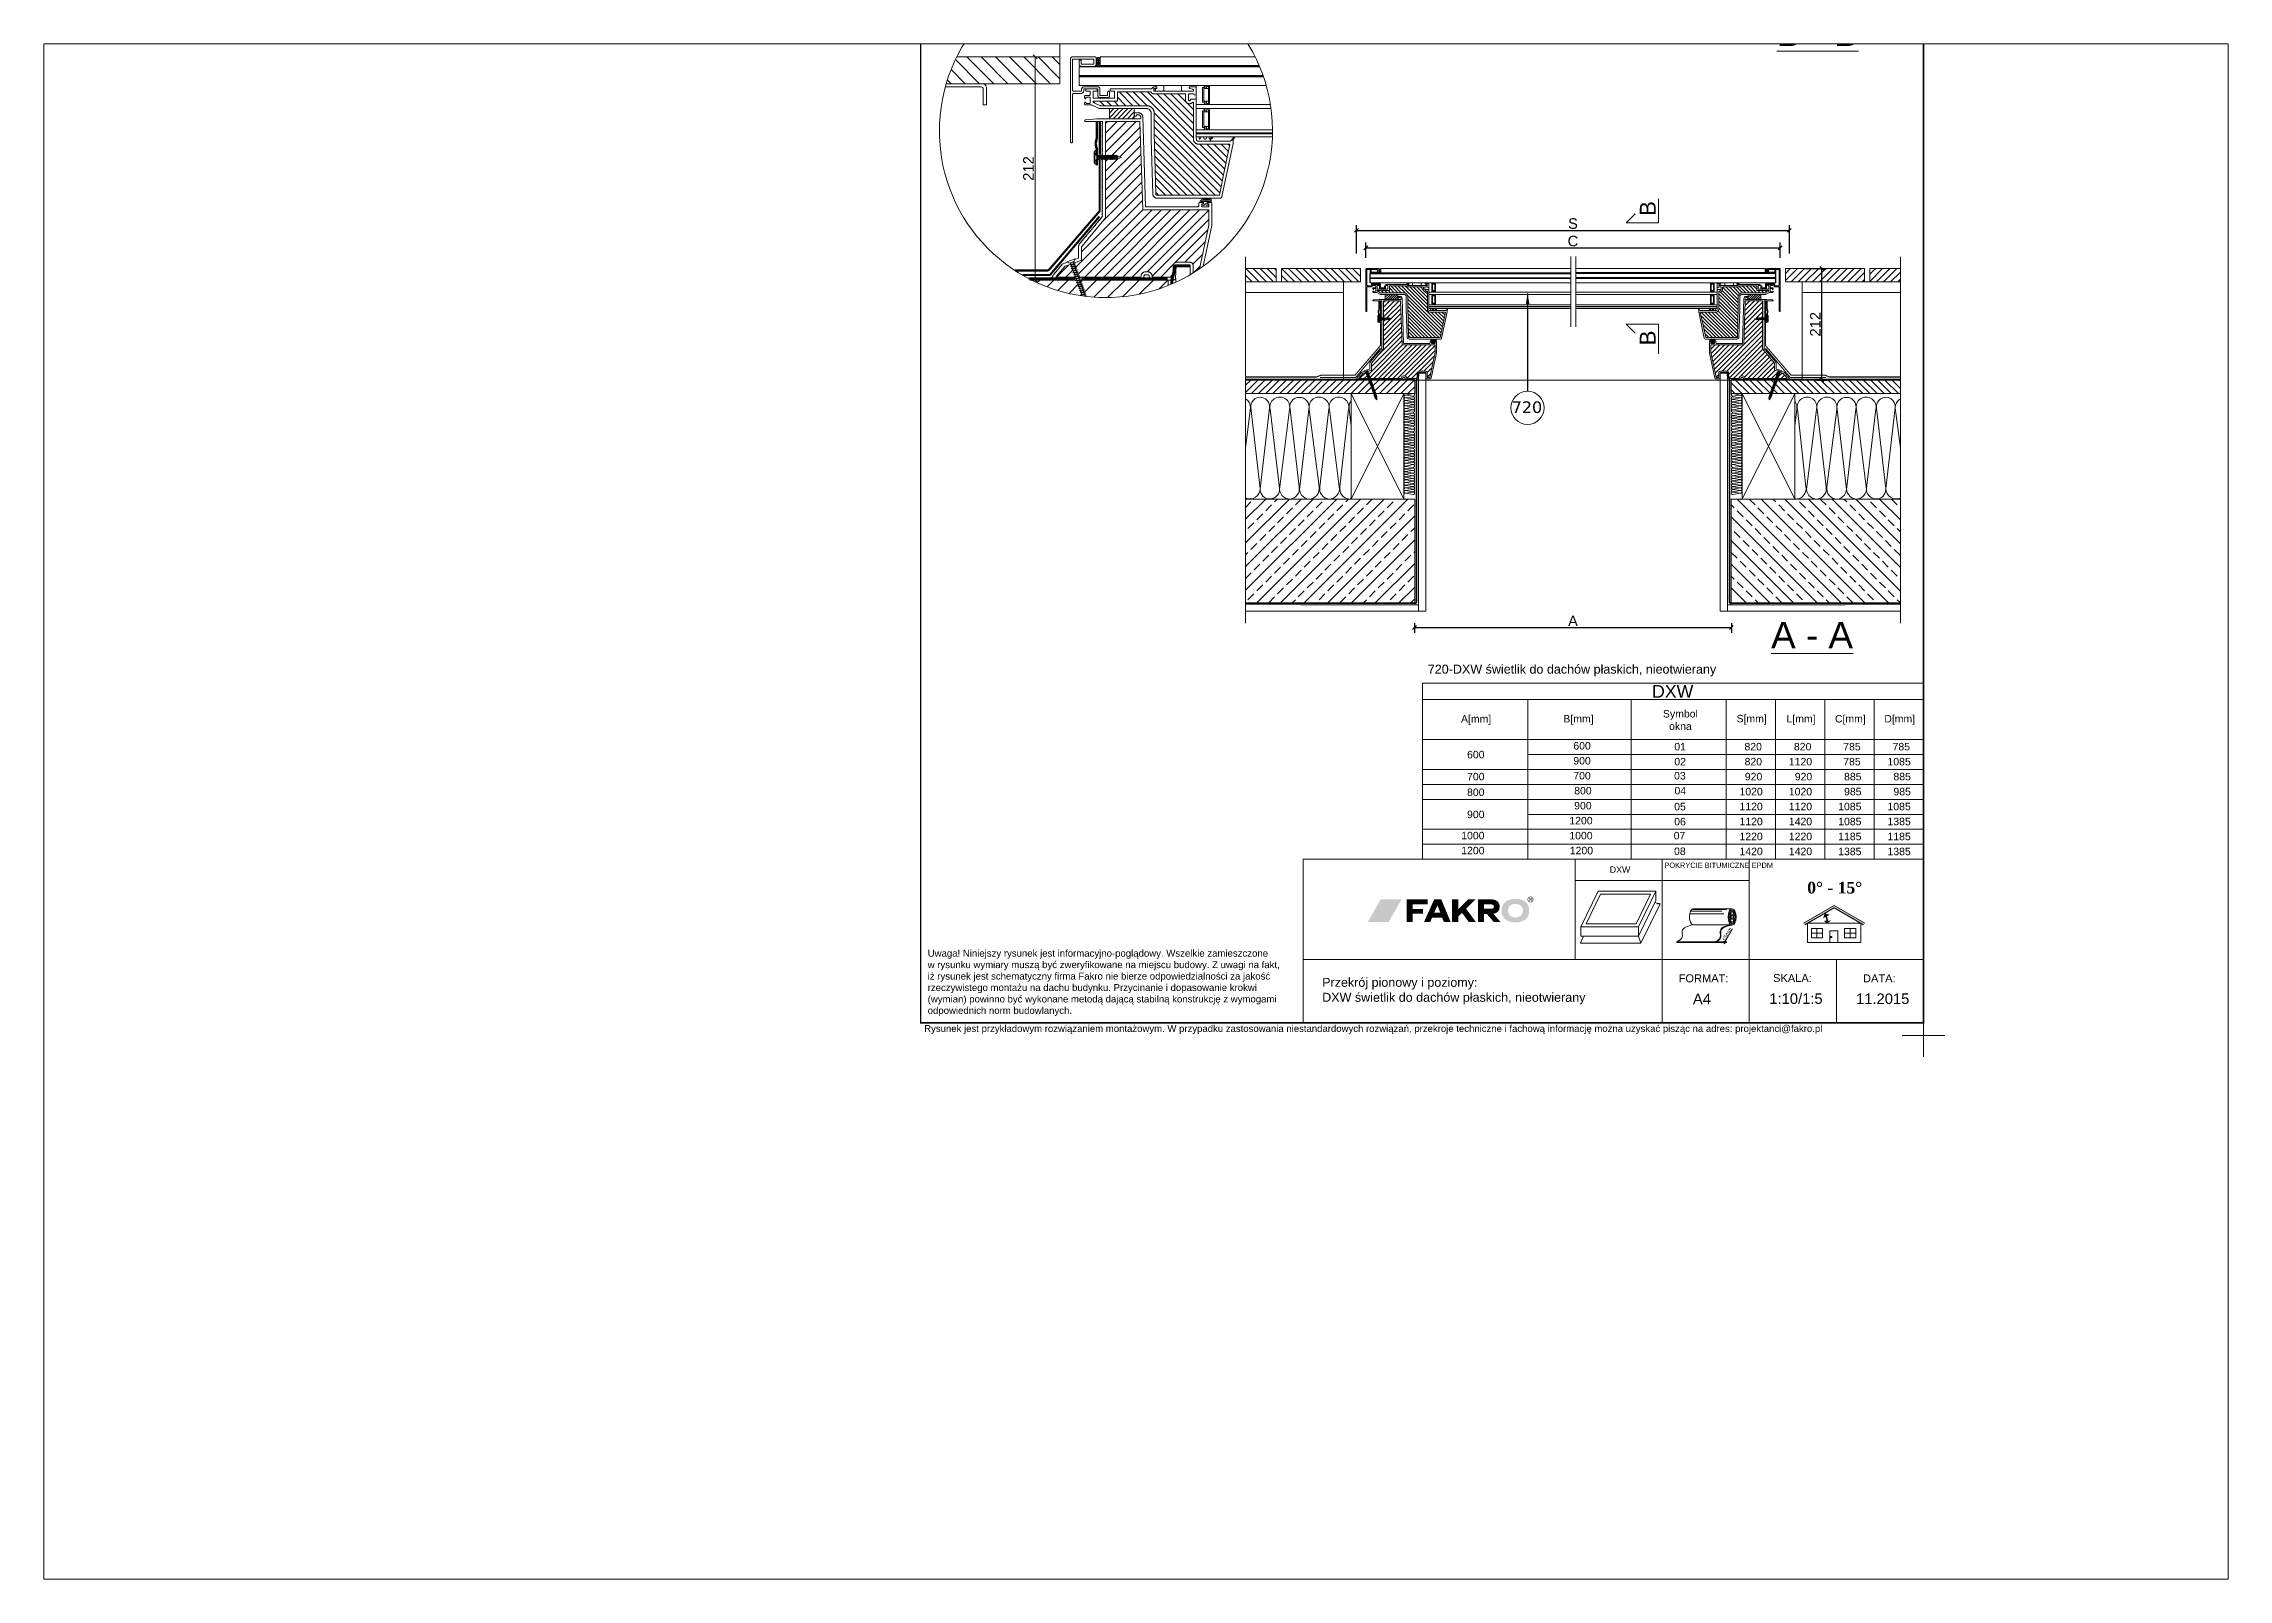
# Paper-space layout 'ARKUSZ' of a CAD drawing. Header units: millimetres. Extents: x 0 to 414, y 0 to 291.
# The model-space entities are those that its viewports show. They can reach past a viewport. Long polylines and large blocks are cut down to what shows.
import ezdxf
from ezdxf.xclip import XClip

# ---------------------------------------------------------------- set-up
doc = ezdxf.new("R2010")
doc.units = ezdxf.units.MM
doc.header["$LTSCALE"] = 30
doc.header["$XCLIPFRAME"] = 0
for name, pattern in [('BITUM$0$DASHED2', [0.375, 0.25, -0.125]), ('DASHED2', [0.375, 0.25, -0.125]), ('HIDDEN', [0.375, 0.25, -0.125])]:
    doc.linetypes.add(name, pattern=pattern)
doc.layers.get('Defpoints').update_dxf_attribs({"lineweight": 9})
for name, color, linetype, lineweight in [('CONSTRUCTION', 40, 'Continuous', 20), ('FAKRO TEXT', 80, 'Continuous', 9), ('FAKRO TEXT PL', 80, 'Continuous', 9), ('FAKRO WINDOW', 7, 'Continuous', 20)]:
    doc.layers.add(name, color=color, linetype=linetype, lineweight=lineweight)
doc.styles.add('FAKRO', font='arial.ttf')
doc.styles.get("Standard").update_dxf_attribs({"font": 'arial.ttf'})
doc.dimstyles.new('FAKRO', dxfattribs={"dimscale": 5, "dimtxt": 2, "dimasz": 1.5, "dimexe": 2, "dimexo": 13, "dimgap": 0.5, "dimtad": 1, "dimdec": 0, "dimrnd": 0.1, "dimzin": 1, "dimdsep": 46, "dimtxsty": 'Standard', "dimblk": 'OBLIQUE', "dimcen": 2, "dimclrd": 3, "dimclre": 3, "dimclrt": 3, "dimadec": 0, "dimazin": 0, "dimtfac": 1, "dimtdec": 0, "dimtix": 1, "dimtmove": 2, "dimatfit": 3, "dimldrblk": 'OBLIQUE', "dimfxl": 1, "dimfxlon": 1, "dimtolj": 1, "dimarcsym": 0})
doc.dimstyles.get("Standard").update_dxf_attribs({"dimtxt": 20, "dimasz": 0.1, "dimexe": 0.18, "dimexo": 0.0625, "dimgap": 0.09, "dimtad": 0, "dimtih": 1, "dimtoh": 1, "dimdec": 1, "dimzin": 0, "dimdsep": 46, "dimtxsty": 'Standard', "dimcen": 0.09, "dimadec": 0, "dimazin": 0, "dimtfac": 1, "dimtdec": 1, "dimtofl": 0, "dimtmove": 0, "dimatfit": 3, "dimfxl": 1, "dimtolj": 1, "dimtzin": 0, "dimarcsym": 0})

psp = doc.layouts.new('ARKUSZ')

msp = doc.modelspace()

# ---------------------------------------------------------------- texts
msp.add_text('DXW', height=12).set_placement((1844, 3481.2))
at = {"layer": 'FAKRO TEXT', "attachment_point": 1}
for s, insert, char_height, width in [('{\\LB - B}', (2160.3, 5097.1), 50, 234.356), ('{\\LA - A}', (2149.7, 3956.5), 50, 234.356), ('A4', (2001.6, 3252.2), 20, 75.904), ('1:10/1:5', (2146.4, 3252.8), 20, 75.904)]:
    msp.add_mtext(s, dxfattribs=dict(at, insert=insert, char_height=char_height, width=width))
at = {"layer": 'FAKRO TEXT', "insert": (1716, 4374.1), "char_height": 22, "width": 30.265, "attachment_point": 3, "style": 'FAKRO'}
msp.add_mtext('{\\fVerdana|b0|i0|c238|p34;720}', dxfattribs=at)
at = {"layer": 'FAKRO TEXT', "color": 7, "insert": (2270.3, 3452.8), "char_height": 22, "width": 167.992, "attachment_point": 5}
msp.add_mtext('{\\fTimes New Roman|b1|i0|c238|p18;0° - 15°}', dxfattribs=at)
at = {"layer": 'FAKRO TEXT', "insert": (2310.7, 3252.7), "char_height": 20, "attachment_point": 1}
msp.add_mtext('{\\C256;11.2015}', dxfattribs=at)
at = {"layer": 'FAKRO TEXT PL', "insert": (1499.3, 3875.4), "char_height": 17, "width": 611.093, "attachment_point": 1, "style": 'FAKRO'}
msp.add_mtext('720-DXW świetlik do dachów płaskich, nieotwierany', dxfattribs=at)
at = {"layer": 'FAKRO TEXT PL', "color": 7, "insert": (1947.7, 3500.5), "char_height": 10, "width": 196.63, "attachment_point": 1}
msp.add_mtext('POKRYCIE BITUMICZNE EPDM', dxfattribs=at)
at = {"layer": 'FAKRO TEXT PL', "color": 3, "insert": (551.7, 3335.3), "char_height": 13, "width": 668.556, "attachment_point": 1, "style": 'FAKRO'}
msp.add_mtext('Uwaga! Niniejszy rysunek jest informacyjno-poglądowy. Wszelkie zamieszczone ^Jw rysunku wymiary muszą być zweryfikowane na miejscu budowy. Z uwagi na fakt, iż rysunek jest schematyczny firma Fakro nie bierze odpowiedzialności za jakość rzeczywistego montażu na dachu budynku. Przycinanie i dopasowanie krokwi (wymian) powinno być wykonane metodą dającą stabilną konstrukcję z wymogami odpowiednich norm budowlanych.', dxfattribs=at)
at = {"layer": 'FAKRO TEXT PL', "attachment_point": 1}
for s, insert, char_height, width in [('Przekrój pionowy i poziomy: \\PDXW świetlik do dachów płaskich, nieotwierany', (1299.1, 3282.2), 17, 755.818), ('FORMAT{\\fArial|b0|i0|c238|p34;:}', (1974.6, 3288.9), 15, 126.1), ('{\\fArial|b0|i0|c238|p34;SKALA:}', (2153.5, 3289.3), 15, 96.426), ('{\\fArial|b0|i0|c238|p34;DATA:}', (2323.9, 3288.7), 15, 126.1), ('Rysunek jest przykładowym rozwiązaniem montażowym. W przypadku zastosowania niestandardowych rozwiązań, przekroje techniczne i fachową informację można uzyskać pisząc na adres: projektanci@fakro.pl', (545.1, 3192.7), 12.96, 2810.9)]:
    msp.add_mtext(s, dxfattribs=dict(at, insert=insert, char_height=char_height, width=width))

# ---------------------------------------------------------------- blocks, each defined once
blk = doc.blocks.new('konstr dół')
at = {"layer": 'CONSTRUCTION', "lineweight": -2}
h = blk.add_hatch(dxfattribs=at)
h.set_pattern_fill('ANSI31', color=256, scale=3, angle=90, style=0)
h.set_pattern_definition([(135, (-891.971, -5046.893), (-6.735192, -6.735192), [])])
h.paths.add_polyline_path([(72.7, 470.7), (72.7, 496.1), (14.8, 496.1), (14.8, 470.7)])
h.paths.add_polyline_path([(82.7, 496.1), (82.7, 470.7), (232.7, 470.7), (232.7, 496.1)])
h = blk.add_hatch(dxfattribs=at)
h.set_pattern_fill('ANSI31', color=256, scale=3, style=0)
h.set_pattern_definition([(45, (-622.705, -4996.338), (-6.735192, 6.735192), [])])
h.paths.add_polyline_path([(335.2, 284.8), (286.1, 284.8), (252.6, 284.8), (252.3, 284.6), (251.6, 284.1), (252, 283), (253.3, 283.1), (253.3, 282.9), (252.9, 282.7), (252.3, 282.3), (252.7, 281.1), (253.4, 281.2), (253.7, 281.3), (254.1, 281.2), (253, 280.4), (253.4, 279.2), (254.1, 279.3), (254.7, 279.4), (254.6, 279.1), (253.6, 278.5), (254, 277.4), (254.9, 277.5), (255.4, 277.5), (255.2, 277.2), (254.3, 276.6), (254.7, 275.5), (255.6, 275.6), (256.1, 275.6), (255.9, 275.3), (255.5, 275.1), (255, 274.7), (255.4, 273.6), (256.3, 273.7), (256.8, 273.7), (256.5, 273.4), (256.1, 273.2), (255.7, 272.9), (256.1, 271.7), (256.3, 271.7), (257, 271.8), (257.5, 271.8), (257.2, 271.5), (256.3, 271), (256.8, 269.8), (257, 269.9), (257.7, 270), (258.2, 269.9), (258, 269.8), (258, 269.9), (257.7, 270), (257.2, 269.9), (256.5, 269.7), (254.9, 269.4), (254.3, 269.3), (254.3, 269.3), (255.1, 269.3), (256.2, 269.4), (256.9, 269.4), (257.4, 268), (257.7, 268), (258.4, 268.1), (258.8, 268), (258.5, 267.7), (257.7, 267.2), (258.1, 266.1), (258.3, 266.1), (259.2, 266.2), (259.5, 266.1), (259.1, 265.8), (258.4, 265.3), (258.8, 264.2), (259.9, 264.3), (260.2, 264.3), (259.7, 263.9), (259.1, 263.5), (259.5, 262.3), (260.8, 262.5), (260.7, 262.2), (260.4, 262), (259.7, 261.6), (260.1, 260.4), (260.8, 260.5), (261.2, 260.6), (261.5, 260.5), (261.4, 260.3), (260.4, 259.7), (260.5, 259.4), (335.2, 259.4)])
h.paths.add_polyline_path([(14.8, 284.8), (14.8, 259.4), (257.9, 259.4), (257.7, 259.9), (257.2, 259.8), (256.6, 259.8), (256.8, 260), (257.5, 260.5), (257, 261.7), (256.5, 261.7), (255.9, 261.6), (256.1, 261.9), (256.8, 262.4), (256.3, 263.6), (255.8, 263.6), (255.2, 263.5), (255.5, 263.8), (256.1, 264.2), (255.7, 265.5), (255.1, 265.4), (254.5, 265.4), (254.8, 265.7), (255.5, 266.1), (255, 267.4), (254.3, 267.3), (253.8, 267.3), (254.2, 267.6), (254.8, 268), (254.3, 269.3), (254.2, 269.3), (253.6, 269.2), (253.2, 269.2), (253.5, 269.5), (254.1, 269.9), (253.6, 271.2), (253.4, 271.1), (252.9, 271.1), (252.5, 271.1), (252.9, 271.4), (253.4, 271.8), (253, 273), (252.7, 273), (252.2, 272.9), (251.8, 273), (252.2, 273.3), (252.7, 273.6), (252.3, 274.9), (252, 274.9), (251.5, 274.8), (251.1, 274.9), (251.6, 275.2), (252.1, 275.5), (251.6, 276.8), (251.3, 276.8), (250.9, 276.7), (250.5, 276.8), (251, 277.1), (251.4, 277.4), (250.9, 278.7), (250.6, 278.6), (250.1, 278.6), (249.9, 278.6), (250, 278.8), (250.3, 279), (250.7, 279.3), (250.3, 280.6), (249.8, 280.5), (249.1, 280.5), (249.3, 280.7), (250, 281.2), (249.6, 282.4), (249, 282.4), (248.5, 282.3), (248.7, 282.6), (249.4, 283.1), (248.9, 284.3), (248.3, 284.2), (247.8, 284.2), (248, 284.5), (248.5, 284.8)])
at = {"layer": 'CONSTRUCTION'}
h = blk.add_hatch(dxfattribs=at)
h.set_pattern_fill('ANSI33', color=256, scale=5)
h.set_pattern_definition([(45, (7.908, -4134.49), (-22.45064, 22.45064), []), (45, (30.358, -4134.49), (-22.45064, 22.45064), [15.875, -7.9375])])
h.paths.add_polyline_path([(14.8, 59.4), (14.8, -137.7), (335.2, -137.7), (335.2, 59.4)])
at = {"layer": 'CONSTRUCTION', "linetype": 'HIDDEN', "ltscale": 3}
blk.add_line((14.8, -175.5), (14.8, 518.2), dxfattribs=at)
at = {"layer": 'CONSTRUCTION'}
for p, q in [((200.6, 470.7), (200.6, 284.8)), ((232.7, 470.7), (232.7, 470.7)), ((14.8, 450.7), (200.6, 450.7)), ((356.2, 297.5), (356.2, -153.1)), ((14.8, 284.8), (248.5, 284.8)), ((14.8, 259.4), (257.9, 259.4)), ((314.9, 259.4), (214.9, 59.4)), ((214.9, 259.4), (314.9, 59.4)), ((252.6, 284.8), (333.9, 284.8)), ((260.5, 259.4), (335.2, 259.4)), ((335.2, 284.8), (335.2, 259.4)), ((342.4, 286.7), (342.4, -153.1)), ((14.8, 156.1), (24.4, 232.1)), ((24.6, 232.3), (42.3, 79.5)), ((42.7, 78.8), (60.2, 231.4)), ((61.1, 229.4), (79.1, 79.8)), ((79.7, 82.5), (98.1, 229.1)), ((99.2, 229.3), (116.2, 82.5)), ((117.5, 82.5), (134.4, 229.3)), ((135.5, 229.1), (154, 82.5)), ((155.6, 82.6), (172.6, 229.4)), ((173.7, 229.2), (192.1, 82.6)), ((211.3, 229.4), (214.9, 198.1)), ((335.2, 59.4), (14.8, 59.4)), ((239.5, 59.4), (314.9, 59.4)), ((335.2, 59.4), (335.2, -140.6)), ((239.5, -140.6), (14.8, -140.5)), ((356.2, -153.1), (14.8, -153)), ((119.7, -140.6), (342.4, -140.6))]:
    blk.add_line(p, q, dxfattribs=at)
at = {"layer": 'CONSTRUCTION', "lineweight": -2}
blk.add_line((335.2, 284.8), (286.1, 284.8), dxfattribs=at)
at = {"layer": 'CONSTRUCTION', "linetype": 'Continuous'}
blk.add_line((292.5, 284.8), (339.2, 284.8), dxfattribs=at)
at = {"layer": 'CONSTRUCTION'}
for points in [[(14.8, 496.1), (72.7, 496.1)], [(72.7, 470.7), (14.8, 470.7)], [(72.7, 496.1), (72.7, 470.7)], [(82.7, 496.1), (232.7, 496.1)], [(82.7, 496.1), (82.7, 470.7)], [(232.7, 470.7), (82.7, 470.7)], [(232.7, 496.1), (232.7, 470.7)], [(233.5, 259.4), (214.9, 259.4), (214.9, 59.4), (314.9, 59.4), (314.9, 259.4), (236.2, 259.4)]]:
    blk.add_lwpolyline(points, dxfattribs=at)
at = {"layer": 'CONSTRUCTION', "linetype": 'DASHED2', "const_width": 2}
for points in [[(270.5, 403.5), (270.5, 434.8)], [(247.1, 286.2), (14.8, 286.2)], [(335, 286.3), (252.9, 286.3)]]:
    blk.add_lwpolyline(points, dxfattribs=at)
for points in [[(14.8, 290.6), (148.8, 290.6, 0.097198), (149.6, 290.8), (157, 293.8, -0.097198), (157.7, 293.9), (221, 293.9, 0.218114), (222.5, 294.6), (270, 349.7, 0.180026), (270.5, 351), (270.5, 398.6)], [(155.8, 289.6), (222.4, 289.6, 0.220703), (223.9, 290.3), (270.2, 345), (270.2, 345)]]:
    blk.add_lwpolyline(points, format="xyb", dxfattribs=at)
at = {"layer": 'CONSTRUCTION', "linetype": 'DASHED2', "ltscale": 2, "const_width": 3}
blk.add_lwpolyline([(338.8, 285.1), (342.4, 298.3), (356.2, 298.3)], dxfattribs=at)
blk.add_lwpolyline([(14.8, -137.7), (336.8, -137.7, 0.414214), (338.8, -135.7), (338.8, 285.1)], format="xyb", dxfattribs=at)
at = {"layer": 'CONSTRUCTION'}
for points, format in [([(317.3, 194.6, -0.076771), (318, 194.5), (332.2, 192.1, 1.249437), (332.3, 196.6), (317.3, 194.8, -0.417747), (314.9, 197.2, -0.496047), (317.8, 199.6), (332.2, 198.1, 1.249437), (332.3, 202.6), (317.7, 200.1, -1.168792), (317.8, 205), (332.2, 202.9, 1.249437), (332.3, 207.5), (317.7, 205.5, -1.271333), (318, 210.2), (332.2, 207.8, 1.249437), (332.3, 212.3), (317.3, 210.5, -0.417747), (314.9, 212.9, -0.507111), (318, 215.2), (332.2, 212.8, 1.249437), (332.3, 217.3), (317.3, 215.5, -0.417747), (314.9, 217.9, -0.507111), (318, 220.2), (332.2, 217.8, 1.249437), (332.3, 222.4), (317.3, 220.5, -0.417747), (314.9, 223, -0.496796), (317.8, 225.3), (332.2, 223.8, 1.249437), (332.3, 228.3), (317.7, 225.8, -1.168792), (317.8, 230.7), (332.2, 228.6, 1.249437), (332.3, 233.2), (317.7, 231.2, -1.271333), (318, 235.9), (332.2, 233.5, 1.249437), (332.3, 238), (317.3, 236.2, -0.417747), (314.9, 238.6, -0.507111), (318, 240.9), (332.2, 238.5, 1.249437), (332.3, 243), (317.3, 241.2, -0.417747), (314.9, 243.6, -0.507111), (318, 245.9), (332.2, 243.6, 1.249437), (332.3, 248.1), (317.3, 246.2, -0.417747), (314.9, 248.7, -0.518296), (318, 251), (332.2, 248.4, 1.249437), (332.3, 252.9), (317.3, 251.3, -0.417747), (314.9, 253.7, -0.507111), (318.1, 256), (332.5, 254.3), (332.5, 254.3, 1.041143), (332.3, 259.4), (317.7, 256.3, -0.544454), (315, 259.4)], "xyb"), ([(209.6, 59.7, -0.421127), (193.7, 82.7), (209.7, 229.5)], "xyb"), ([(317.7, 127.3, -0.035459), (318, 127.2), (332.2, 124.8, 1.249437), (332.3, 129.3), (317.3, 127.5, -0.417747), (314.9, 129.9, -0.496047), (317.8, 132.2), (332.2, 130.7, 1.249437), (332.3, 135.3), (317.7, 132.8, -1.168792), (317.8, 137.6), (332.2, 135.6, 1.249437), (332.3, 140.1), (317.7, 138.1, -1.271333), (318, 142.8), (332.2, 140.4, 1.249437), (332.3, 145), (317.3, 143.1, -0.417747), (314.9, 145.6, -0.507111), (318, 147.9), (332.2, 145.5, 1.249437), (332.3, 150), (317.3, 148.2, -0.417747), (314.9, 150.6, -0.507111), (318, 152.9), (332.2, 150.5, 1.249437), (332.3, 155), (317.3, 153.2, -0.417747), (314.9, 155.6, -0.496796), (317.8, 157.9), (332.2, 156.4, 1.249437), (332.3, 161), (317.7, 158.5, -1.168792), (317.8, 163.3), (332.2, 161.3, 1.249437), (332.3, 165.8), (317.7, 163.9, -1.271333), (318, 168.6), (332.2, 166.2, 1.249437), (332.3, 170.7), (317.3, 168.8, -0.417747), (314.9, 171.3, -0.507111), (318, 173.6), (332.2, 171.2, 1.249437), (332.3, 175.7), (317.3, 173.9, -0.417747), (314.9, 176.3, -0.507111), (318, 178.6), (332.2, 176.2, 1.249437), (332.3, 180.7), (317.3, 178.9, -0.417747), (314.9, 181.3, -0.518296), (318, 183.6), (332.2, 181.1, 1.249437), (332.3, 185.6), (317.3, 183.9, -0.417747), (314.9, 186.4, -0.507111), (318.1, 188.7), (332.5, 186.9), (332.5, 186.9, 1.041143), (332.3, 192), (317.7, 189, -0.931657), (317.3, 194.6)], "xyb"), ([(317.7, 70.7, -0.943501), (317.7, 70.7), (332.2, 68.1, 1.249437), (332.3, 72.7), (317.7, 70.7, -1.271333), (318, 75.4), (332.2, 73, 1.249437), (332.3, 77.5), (317.3, 75.7, -0.417747), (314.9, 78.1, -0.507111), (318, 80.4), (332.2, 78, 1.249437), (332.3, 82.5), (317.3, 80.7, -0.417747), (314.9, 83.1, -0.507111), (318, 85.4), (332.2, 83, 1.249437), (332.3, 87.6), (317.3, 85.7, -0.417747), (314.9, 88.2, -0.496796), (317.8, 90.5), (332.2, 89, 1.249437), (332.3, 93.5), (317.7, 91, -1.168792), (317.8, 95.9), (332.2, 93.8, 1.249437), (332.3, 98.4), (317.7, 96.4, -1.271333), (318, 101.1), (332.2, 98.7, 1.249437), (332.3, 103.2), (317.3, 101.4, -0.417747), (314.9, 103.8, -0.507111), (318, 106.1), (332.2, 103.7, 1.249437), (332.3, 108.2), (317.3, 106.4, -0.417747), (314.9, 108.8, -0.507111), (318, 111.2), (332.2, 108.8, 1.249437), (332.3, 113.3), (317.3, 111.4, -0.417747), (314.9, 113.9, -0.518296), (318, 116.2), (332.2, 113.6, 1.249437), (332.3, 118.1), (317.3, 116.5, -0.417747), (314.9, 118.9, -0.507111), (318.1, 121.2), (332.5, 119.5), (332.5, 119.5, 1.041143), (332.3, 124.6), (317.7, 121.5, -0.987775), (317.7, 127.3)], "xyb"), ([(335, 59.4, 0, 0, 0.450211), (332.3, 61.6, 0, 0, 0), (317.3, 59.9, 0, 0, -0.417747), (314.9, 62.4, 0, 0, -0.507111), (318.1, 64.7, 0, 0, 0), (332.5, 62.9, 1.08, 1.08, 0), (332.5, 62.9, 0, 0, 1.041143), (332.3, 68, 0, 0, 0), (317.7, 65, 0, 0, -0.934489), (317.4, 70.7, 0, 0, 0)], "xyseb"), ([(316.1, 59.4, -0.209747), (318, 59.6), (318.9, 59.4)], "xyb")]:
    blk.add_lwpolyline(points, format=format, dxfattribs=at)
for centre, radius, start, end in [((5.4, 232.6), 19, 358.5079, 60.4231), ((42.5, 234.2), 18, 351.0229, 186.0416), ((79.7, 233.5), 19, 346.5811, 192.6065), ((116.8, 233.9), 18.2, 90, 194.7838), ((116.8, 233.9), 18.2, 345.2162, 90), ((154, 233.5), 19, 347.3935, 193.4189), ((191.7, 234), 18.6, 345.9467, 194.8871), ((229.8, 233.5), 19, 141.7712, 192.6065), ((22.8, 79.2), 19.5, 245.6016, 0.8807), ((60.1, 77.2), 17.5, 174.7785, 275.362), ((61.4, 77.7), 17.9, 271.0932, 6.8836), ((98.7, 78.8), 19.4, 169.2106, 270.4374), ((97.2, 78.8), 19.4, 275.1271, 11.1531), ((136.7, 78.8), 19.6, 169.0459, 264.4349), ((134.8, 78.9), 19.6, 270, 10.5973), ((174.8, 78.9), 19.6, 169.0459, 264.4349), ((172.9, 79), 19.6, 270, 10.5973), ((209, 78.9), 19.6, 275.5651, 287.3911)]:
    blk.add_arc(centre, radius, start, end, dxfattribs=at)
blk = doc.blocks.new('_Oblique')
at = {"color": 0, "linetype": 'ByBlock', "lineweight": -2}
blk.add_line((-0.5, -0.5), (0.5, 0.5), dxfattribs=at)
blk = doc.blocks.new('bitum')
at = {"color": 7}
blk.add_line((0, 0), (0, 0.8), dxfattribs=at)
at = {"layer": 'FAKRO TEXT', "color": 7, "lineweight": 0}
for p, q in [((104.6, 63.4), (32.9, 63.4)), ((0, 0.8), (73.1, 0.8)), ((0, 0), (73.7, 0)), ((31.4, 33), (103.1, 33))]:
    blk.add_line(p, q, dxfattribs=at)
at = {"layer": 'FAKRO TEXT', "color": 7}
for p, q in [((73.7, 0), (73.1, 0.8)), ((73.1, 0.8), (94.6, 0.8)), ((73.5, 0), (94.6, 0))]:
    blk.add_line(p, q, dxfattribs=at)
at = {"layer": 'FAKRO TEXT'}
for p, q in [((90.6, 0), (89, -2.6)), ((91.6, 0), (89.6, 0)), ((92.1, 0.8), (90, 0.8)), ((90.6, 0), (91, 0.7)), ((91, 0.7), (105.4, 25.4))]:
    blk.add_line(p, q, dxfattribs=at)
at = {"layer": 'FAKRO TEXT', "color": 7}
for points in [[(24.3, 54.3), (89.1, 54.3)], [(25.9, 59), (84.9, 59)], [(27.9, 62), (94.2, 62)]]:
    blk.add_lwpolyline(points, dxfattribs=at)
at = {"layer": 'FAKRO TEXT', "color": 7, "lineweight": 0}
blk.add_ellipse((31.4, 48.4), major_axis=(0, -15.3), ratio=0.5, start_param=2.945094, end_param=6.283185, dxfattribs=at)
at = {"layer": 'FAKRO TEXT', "color": 7, "linetype": 'Continuous', "ltscale": 5}
blk.add_ellipse((104.6, 48.1), major_axis=(0, -15.3), ratio=0.5, dxfattribs=at)
at = {"layer": 'FAKRO TEXT', "color": 7, "linetype": 'BITUM$0$DASHED2', "ltscale": 5}
for centre, major_axis, ratio in [((104.6, 48.1), (0, -10.2), 0.338293), ((104.5, 48.2), (0, -4.55), 0.412034)]:
    blk.add_ellipse(centre, major_axis=major_axis, ratio=ratio, dxfattribs=at)
blk.add_open_spline([(104.6, 34.9), (104.7, 34.9), (104.8, 34.9), (105.1, 34.9), (105.2, 35), (105.5, 35.1), (105.6, 35.1), (105.9, 35.3), (106.1, 35.4), (106.4, 35.7), (106.6, 35.9), (106.9, 36.3), (107.1, 36.5), (107.5, 37.1), (107.8, 37.5), (108.3, 38.5), (108.5, 39.1), (109, 40.2), (109.2, 40.9), (109.5, 42.2), (109.7, 42.9), (109.9, 44.4), (110, 45.1), (110.1, 47), (110.2, 48), (110.1, 50.2), (110, 51.2), (109.7, 53.2), (109.5, 54.2), (109, 56), (108.7, 56.8), (108.1, 58.1), (107.8, 58.6), (107.3, 59.4), (107, 59.8), (106.5, 60.3), (106.3, 60.5), (105.9, 60.8), (105.7, 61), (105.3, 61.1), (105.2, 61.2), (104.9, 61.3), (104.8, 61.3), (104.6, 61.3), (104.4, 61.3), (104.2, 61.2), (104, 61.2), (103.8, 61.1), (103.6, 61), (103.3, 60.8), (103.1, 60.7), (102.8, 60.4), (102.6, 60.2), (102.2, 59.8), (102, 59.6), (101.6, 58.9), (101.3, 58.5), (100.8, 57.5), (100.6, 56.9), (100.1, 55.7), (99.9, 55), (99.6, 53.7), (99.4, 52.9), (99.2, 51.4), (99.1, 50.7), (99, 48.9), (99, 47.8), (99.1, 45.7), (99.2, 44.6), (99.6, 42.6), (99.8, 41.7), (100.3, 40), (100.5, 39.3), (101.1, 38.1), (101.4, 37.5), (101.9, 36.7), (102.2, 36.4), (102.7, 35.8), (102.9, 35.6), (103.3, 35.3), (103.5, 35.2), (103.8, 35), (104, 35), (104.3, 34.9), (104.4, 34.9), (104.5, 34.9), (104.6, 34.9), (104.6, 34.9)], degree=3, knots=[0, 0, 0, 0, 0.100873, 0.100873, 0.201747, 0.201747, 0.30262, 0.30262, 0.403494, 0.403494, 0.504367, 0.504367, 0.605241, 0.605241, 0.767951, 0.767951, 0.930661, 0.930661, 1.093371, 1.093371, 1.256081, 1.256081, 1.418792, 1.418792, 1.642579, 1.642579, 1.866366, 1.866366, 2.090153, 2.090153, 2.313941, 2.313941, 2.477585, 2.477585, 2.641229, 2.641229, 2.769891, 2.769891, 2.898552, 2.898552, 3.006363, 3.006363, 3.114175, 3.114175, 3.221986, 3.221986, 3.329797, 3.329797, 3.437609, 3.437609, 3.54542, 3.54542, 3.653231, 3.653231, 3.761043, 3.761043, 3.925534, 3.925534, 4.090025, 4.090025, 4.254516, 4.254516, 4.419007, 4.419007, 4.583498, 4.583498, 4.807218, 4.807218, 5.030937, 5.030937, 5.254656, 5.254656, 5.441215, 5.441215, 5.627775, 5.627775, 5.773298, 5.773298, 5.918821, 5.918821, 6.034195, 6.034195, 6.149569, 6.149569, 6.264943, 6.264943, 6.283185, 6.283185, 6.283185, 6.283185], dxfattribs=at)
at = {"layer": 'FAKRO TEXT', "color": 7, "lineweight": 0}
for points in [[(29.9, 33.3), (10, 21.5), (10, 10), (0, 0.8)], [(104.6, 32.8), (83.2, 21.2), (83.2, 9.7), (73.7, 0)]]:
    blk.add_spline(points, degree=3, dxfattribs=at)
at = {"layer": 'FAKRO TEXT', "color": 7}
blk.add_open_spline([(102.5, 33.3), (101.1, 33), (99.7, 32.7), (95.8, 31.8), (93.5, 31.1), (89.6, 29.7), (88, 28.9), (85.6, 27.2), (84.7, 26.4), (83.2, 24.5), (82.7, 23.4), (82.2, 21.8), (82.1, 21.2), (82, 20.2), (82, 19.6), (82, 17.7), (82.2, 16.2), (82.4, 13.6), (82.5, 12.5), (82.4, 10.9), (82.3, 10.5), (82.1, 9.6), (81.9, 9.1), (81.5, 8.1), (81.3, 7.7), (80.2, 6.2), (79.2, 5.1), (76.8, 3.2), (75.4, 2.3), (73.5, 1.1), (73.1, 0.8), (73.1, 0.8)], degree=3, knots=[3.011535, 3.011535, 3.011535, 3.011535, 9.871651, 9.871651, 21.901512, 21.901512, 32.016346, 32.016346, 39.480642, 39.480642, 46.944938, 46.944938, 50.074758, 50.074758, 53.204578, 53.204578, 61.500272, 61.500272, 68.31345, 68.31345, 71.424981, 71.424981, 75.138076, 75.138076, 78.85117, 78.85117, 88.06314, 88.06314, 97.27511, 97.27511, 99.996881, 99.996881, 99.996881, 99.996881], dxfattribs=at)
at = {"layer": 'FAKRO TEXT', "xscale": 3, "yscale": 3, "zscale": 3}
for p, rotation in [((90.6, 0), 90), ((91, 0.8), 270)]:
    blk.add_blockref('_Oblique', p, dxfattribs=dict(at, rotation=rotation))
at = {"layer": 'FAKRO TEXT', "insert": (94.8, 15.7), "char_height": 20, "attachment_point": 5, "rotation": 59.6402}
blk.add_mtext('\\A1;{\\H0.35x;≤5mm}', dxfattribs=at)
blk = doc.blocks.new('logo')
at = {"layer": 'FAKRO TEXT', "lineweight": 0}
for color, points in [(72, [(64.9, 43.5), (25.4, 43.5), (0.8, 0.9), (40.3, 0.9)]), (7, [(86.1, 25.5), (86.1, 34), (114, 34), (114, 43.5), (74.5, 43.5), (74.5, 0.9), (86.1, 0.9), (86.1, 16.3), (105.2, 16.3), (105.2, 25.5), (86.1, 25.5)]), (7, [(172.1, 24.6), (191, 43.5), (204.8, 43.5), (187, 25.8), (205.5, 0.9), (191.8, 0.9), (179.2, 18.1), (172.1, 11.2), (172.1, 0.9), (160.6, 0.9), (160.6, 43.5), (172.1, 43.5), (172.1, 24.6)])]:
    blk.add_hatch(color=color, dxfattribs=at).paths.add_polyline_path(points)
h = blk.add_hatch(color=7, dxfattribs=at)
edge = h.paths.add_edge_path()
edge.add_spline(control_points=[(138.1, 18.3), (138.1, 18.3), (126.6, 18.3), (126.6, 18.3), (126.6, 18.3), (132.7, 32.3), (132.7, 32.3), (132.7, 32.3), (138.1, 18.3), (138.1, 18.3), (138.1, 18.3), (138.1, 18.3), (138.1, 18.3)], knot_values=[0, 0, 0, 0, 1, 1, 1, 2, 2, 2, 3, 3, 3, 4, 4, 4, 4], degree=3, periodic=0)
edge = h.paths.add_edge_path(flags=16)
edge.add_spline(control_points=[(140.1, 43.5), (140.1, 43.5), (126.5, 43.5), (126.5, 43.5), (126.5, 43.5), (107.4, 0.9), (107.4, 0.9), (107.4, 0.9), (119.2, 0.9), (119.2, 0.9), (119.2, 0.9), (122.6, 8.9), (122.6, 8.9), (122.6, 8.9), (141.5, 8.9), (141.5, 8.9), (141.5, 8.9), (144.8, 0.9), (144.8, 0.9), (144.8, 0.9), (157.6, 0.9), (157.6, 0.9), (157.6, 0.9), (140.1, 43.5), (140.1, 43.5), (140.1, 43.5), (140.1, 43.5), (140.1, 43.5)], knot_values=[0, 0, 0, 0, 1, 1, 1, 2, 2, 2, 3, 3, 3, 4, 4, 4, 5, 5, 5, 6, 6, 6, 7, 7, 7, 8, 8, 8, 9, 9, 9, 9], degree=3, periodic=0)
h = blk.add_hatch(color=7, dxfattribs=at)
edge = h.paths.add_edge_path()
edge.add_spline(control_points=[(236.4, 43.5), (245.3, 43.5), (250.6, 37.2), (250.7, 30.6), (250.7, 21.4), (246.3, 17.1), (238.7, 16.4), (238.7, 16.4), (252, 0.9), (252, 0.9), (252, 0.9), (239.2, 0.9), (239.2, 0.9), (239.2, 0.9), (226.2, 16), (226.2, 16), (226.2, 16), (221.1, 16), (221.1, 16), (221.1, 16), (221.1, 0.9), (221.1, 0.9), (221.1, 0.9), (209.8, 0.9), (209.8, 0.9), (209.8, 0.9), (209.8, 43.5), (209.8, 43.5), (209.8, 43.5), (236.4, 43.5), (236.4, 43.5), (236.4, 43.5), (236.4, 43.5), (236.4, 43.5)], knot_values=[0, 0, 0, 0, 1, 1, 1, 2, 2, 2, 3, 3, 3, 4, 4, 4, 5, 5, 5, 6, 6, 6, 7, 7, 7, 8, 8, 8, 9, 9, 9, 10, 10, 10, 11, 11, 11, 11], degree=3, periodic=0)
edge = h.paths.add_edge_path()
edge.add_spline(control_points=[(221.2, 34), (221.2, 34), (235.8, 34), (235.8, 34), (241.5, 33.3), (241.1, 26), (235.9, 25.7), (235.9, 25.7), (221.2, 25.7), (221.2, 25.7), (221.2, 25.7), (221.2, 34), (221.2, 34), (221.2, 34), (221.2, 34), (221.2, 34)], knot_values=[0, 0, 0, 0, 1, 1, 1, 2, 2, 2, 3, 3, 3, 4, 4, 4, 5, 5, 5, 5], degree=3, periodic=0)
h = blk.add_hatch(color=7, dxfattribs=at)
edge = h.paths.add_edge_path(flags=16)
edge.add_spline(control_points=[(280.5, 35), (271.9, 35), (266.1, 30), (266.1, 22.3), (266.1, 14.3), (271.7, 9.3), (280.5, 9.3), (289.3, 9.3), (294.9, 14.3), (294.9, 22.2), (294.9, 30), (289.3, 35), (280.5, 35), (280.5, 35), (280.5, 35), (280.5, 35)], knot_values=[0, 0, 0, 0, 1, 1, 1, 2, 2, 2, 3, 3, 3, 4, 4, 4, 5, 5, 5, 5], degree=3, periodic=0)
edge = h.paths.add_edge_path()
edge.add_spline(control_points=[(280.5, 44.5), (287.7, 44.5), (293.5, 42.9), (298.1, 39.9), (304, 35.9), (306.6, 30.4), (306.6, 22.2), (306.6, 14), (304, 8.5), (298.1, 4.5), (293.5, 1.5), (287.6, -0.1), (280.6, -0.1), (273.4, -0.1), (267.6, 1.5), (263, 4.5), (256.9, 8.6), (254.4, 14), (254.4, 22.6), (254.4, 30.4), (257.2, 36), (263, 39.9), (267.7, 42.9), (273.4, 44.5), (280.5, 44.5), (280.5, 44.5), (280.5, 44.5), (280.5, 44.5)], knot_values=[0, 0, 0, 0, 1, 1, 1, 2, 2, 2, 3, 3, 3, 4, 4, 4, 5, 5, 5, 6, 6, 6, 7, 7, 7, 8, 8, 8, 9, 9, 9, 9], degree=3, periodic=0)
h = blk.add_hatch(color=7, dxfattribs=at)
edge = h.paths.add_edge_path(flags=16)
edge.add_spline(control_points=[(307.6, 43.6), (307.6, 43.6), (308.7, 43.6), (308.7, 43.6), (309.3, 43.6), (309.6, 43.7), (309.8, 43.9), (310, 44.1), (310.1, 44.3), (310.1, 44.5), (310.1, 44.7), (310.1, 44.9), (310, 45), (309.9, 45.1), (309.8, 45.2), (309.6, 45.3), (309.4, 45.4), (309.1, 45.4), (308.6, 45.4), (308.6, 45.4), (307.6, 45.4), (307.6, 45.4), (307.6, 45.4), (307.6, 43.6), (307.6, 43.6), (307.6, 43.6), (307.6, 43.6), (307.6, 43.6)], knot_values=[0, 0, 0, 0, 1, 1, 1, 2, 2, 2, 3, 3, 3, 4, 4, 4, 5, 5, 5, 6, 6, 6, 7, 7, 7, 8, 8, 8, 9, 9, 9, 9], degree=3, periodic=0)
edge = h.paths.add_edge_path()
edge.add_spline(control_points=[(306.6, 40.4), (306.6, 40.4), (306.6, 46.2), (306.6, 46.2), (306.6, 46.2), (308.6, 46.2), (308.6, 46.2), (309.3, 46.2), (309.8, 46.1), (310.1, 46), (310.4, 45.9), (310.7, 45.7), (310.9, 45.5), (311, 45.2), (311.1, 44.9), (311.1, 44.6), (311.1, 44.2), (311, 43.8), (310.7, 43.5), (310.4, 43.2), (310, 43), (309.5, 43), (309.7, 42.9), (309.8, 42.8), (310, 42.7), (310.2, 42.4), (310.5, 42), (310.8, 41.5), (310.8, 41.5), (311.5, 40.4), (311.5, 40.4), (311.5, 40.4), (310.4, 40.4), (310.4, 40.4), (310.4, 40.4), (309.9, 41.3), (309.9, 41.3), (309.4, 42), (309.1, 42.5), (308.9, 42.6), (308.7, 42.8), (308.4, 42.8), (308.1, 42.8), (308.1, 42.8), (307.6, 42.8), (307.6, 42.8), (307.6, 42.8), (307.6, 40.4), (307.6, 40.4), (307.6, 40.4), (306.6, 40.4), (306.6, 40.4), (306.6, 40.4), (306.6, 40.4), (306.6, 40.4)], knot_values=[0, 0, 0, 0, 1, 1, 1, 2, 2, 2, 3, 3, 3, 4, 4, 4, 5, 5, 5, 6, 6, 6, 7, 7, 7, 8, 8, 8, 9, 9, 9, 10, 10, 10, 11, 11, 11, 12, 12, 12, 13, 13, 13, 14, 14, 14, 15, 15, 15, 16, 16, 16, 17, 17, 17, 18, 18, 18, 18], degree=3, periodic=0)
edge = h.paths.add_edge_path(flags=16)
edge.add_spline(control_points=[(309, 47.9), (308.2, 47.9), (307.5, 47.7), (306.8, 47.3), (306.1, 46.9), (305.5, 46.3), (305.1, 45.6), (304.7, 44.9), (304.5, 44.1), (304.5, 43.4), (304.5, 42.6), (304.7, 41.8), (305.1, 41.1), (305.5, 40.4), (306, 39.8), (306.7, 39.4), (307.5, 39), (308.2, 38.8), (309, 38.8), (309.8, 38.8), (310.5, 39), (311.3, 39.4), (312, 39.8), (312.5, 40.4), (312.9, 41.1), (313.3, 41.8), (313.5, 42.6), (313.5, 43.4), (313.5, 44.1), (313.3, 44.9), (312.9, 45.6), (312.5, 46.3), (311.9, 46.9), (311.2, 47.3), (310.5, 47.7), (309.8, 47.9), (309, 47.9), (309, 47.9), (309, 47.9), (309, 47.9)], knot_values=[0, 0, 0, 0, 1, 1, 1, 2, 2, 2, 3, 3, 3, 4, 4, 4, 5, 5, 5, 6, 6, 6, 7, 7, 7, 8, 8, 8, 9, 9, 9, 10, 10, 10, 11, 11, 11, 12, 12, 12, 13, 13, 13, 13], degree=3, periodic=0)
edge = h.paths.add_edge_path()
edge.add_spline(control_points=[(309, 48.8), (309.9, 48.8), (310.8, 48.5), (311.7, 48.1), (312.5, 47.6), (313.2, 46.9), (313.7, 46.1), (314.2, 45.2), (314.4, 44.3), (314.4, 43.4), (314.4, 42.4), (314.2, 41.5), (313.7, 40.7), (313.2, 39.8), (312.6, 39.1), (311.7, 38.6), (310.8, 38.2), (309.9, 37.9), (309, 37.9), (308.1, 37.9), (307.2, 38.2), (306.3, 38.6), (305.4, 39.1), (304.8, 39.8), (304.3, 40.7), (303.8, 41.5), (303.6, 42.4), (303.6, 43.4), (303.6, 44.3), (303.8, 45.2), (304.3, 46.1), (304.8, 46.9), (305.5, 47.6), (306.3, 48.1), (307.2, 48.5), (308.1, 48.8), (309, 48.8), (309, 48.8), (309, 48.8), (309, 48.8)], knot_values=[0, 0, 0, 0, 1, 1, 1, 2, 2, 2, 3, 3, 3, 4, 4, 4, 5, 5, 5, 6, 6, 6, 7, 7, 7, 8, 8, 8, 9, 9, 9, 10, 10, 10, 11, 11, 11, 12, 12, 12, 13, 13, 13, 13], degree=3, periodic=0)
blk = doc.blocks.new('*D9')
at = {"layer": 'Defpoints', "color": 0, "transparency": 16777216}
for p in [(1474.3, 5135.3), (2074.3, 5135.3), (2074.3, 5077.4)]:
    blk.add_point(p, dxfattribs=at)
at = {"layer": 'FAKRO TEXT', "color": 3, "lineweight": -2, "transparency": 16777216}
for p, q in [((1474.3, 5100.3), (1474.3, 5067.4)), ((2074.3, 5100.3), (2074.3, 5067.4)), ((1474.3, 5077.4), (2074.3, 5077.4))]:
    blk.add_line(p, q, dxfattribs=at)
at = {"layer": 'FAKRO TEXT', "color": 3, "lineweight": -2, "transparency": 16777216, "xscale": 7.5, "yscale": 7.5, "zscale": 7.5, "rotation": 180}
blk.add_blockref('_Oblique', (1474.3, 5077.4), dxfattribs=at)
at = {"layer": 'FAKRO TEXT', "color": 3, "lineweight": -2, "transparency": 16777216, "xscale": 7.5, "yscale": 7.5, "zscale": 7.5}
blk.add_blockref('_Oblique', (2074.3, 5077.4), dxfattribs=at)
at = {"layer": 'FAKRO TEXT', "color": 3, "transparency": 16777216, "insert": (1774.3, 5089.9), "char_height": 20, "attachment_point": 5}
blk.add_mtext('\\A1;B', dxfattribs=at)
blk = doc.blocks.new('*D10')
at = {"layer": 'Defpoints', "color": 0, "transparency": 16777216}
for p in [(1474.3, 3989), (2074.4, 3989), (2074.4, 3945.8)]:
    blk.add_point(p, dxfattribs=at)
at = {"layer": 'FAKRO TEXT', "color": 3, "lineweight": -2, "transparency": 16777216}
for p, q in [((1474.3, 3954), (1474.3, 3935.8)), ((1474.3, 3945.8), (2074.4, 3945.8)), ((2074.4, 3954), (2074.4, 3935.8))]:
    blk.add_line(p, q, dxfattribs=at)
at = {"layer": 'FAKRO TEXT', "color": 3, "lineweight": -2, "transparency": 16777216, "xscale": 7.5, "yscale": 7.5, "zscale": 7.5, "rotation": 180}
blk.add_blockref('_Oblique', (1474.3, 3945.8), dxfattribs=at)
at = {"layer": 'FAKRO TEXT', "color": 3, "lineweight": -2, "transparency": 16777216, "xscale": 7.5, "yscale": 7.5, "zscale": 7.5}
blk.add_blockref('_Oblique', (2074.4, 3945.8), dxfattribs=at)
at = {"layer": 'FAKRO TEXT', "color": 3, "transparency": 16777216, "insert": (1774.3, 3958.3), "char_height": 20, "attachment_point": 5}
blk.add_mtext('\\A1;A', dxfattribs=at)
blk = doc.blocks.new('A$C598A7617')
at = {"layer": 'FAKRO TEXT', "linetype": 'Continuous'}
for p, q in [((123.2, 300.7), (123.2, 255.5)), ((62.4, 255.5), (79.1, 272.2)), ((123.2, 255.5), (62.4, 255.5)), ((62.4, 63.1), (79.1, 46.4)), ((123.2, 63.1), (62.4, 63.1)), ((123.2, 63.1), (123.2, 7.1))]:
    blk.add_line(p, q, dxfattribs=at)
at = {"layer": 'FAKRO TEXT'}
for p in [(118.1, 268.4), (118, 23.2)]:
    blk.add_text('B', height=30, rotation=90, dxfattribs=at).set_placement(p)
blk = doc.blocks.new('A$C4F787C34')
at = {"color": 7}
for p, q in [((204.2, 105.3), (198.2, 106.9)), ((2.5, 0), (11.1, 18.9))]:
    blk.add_line(p, q, dxfattribs=at)
for points in [[(161.6, 0.4), (212, 103.3)], [(204.2, 105.3), (204.2, 105.3), (204.4, 104.4)], [(204.7, 103.4), (204.4, 104.4)], [(204.6, 103.7), (204.4, 104.4)], [(212, 103.1), (212.1, 103.3), (212, 103.5), (212, 103.5), (211.8, 103.6), (211.8, 103.7), (211.7, 103.7), (211.5, 103.7), (211.4, 103.8), (211.4, 103.8), (211.2, 103.8), (211.1, 103.9), (211.1, 103.9), (210.9, 103.9), (210.8, 103.9), (210.8, 104), (210.6, 104), (210.5, 104), (210.5, 104), (210.3, 104), (210.2, 104.1), (210.2, 104.1), (210, 104.1), (209.9, 104.1), (209.9, 104.2), (209.7, 104.2), (209.6, 104.2), (209.6, 104.2), (209.4, 104.2), (209.3, 104.3), (209.3, 104.3), (209.1, 104.3), (209, 104.4), (209, 104.4), (204.4, 104.4)], [(206.6, 103.7), (206.6, 103.7), (206.6, 103.7), (206.9, 103.9), (204.6, 103.9)], [(204.7, 103.4), (204.7, 103.4), (204.6, 103.7), (206.3, 103.8), (204.7, 103.4), (204.7, 103.4)], [(206.6, 103.7), (206.3, 103.8)], [(206.3, 103.8), (206.6, 103.7)], [(208.9, 104.4), (206.9, 103.9)], [(206.9, 103.9), (209, 104.4)], [(209.1, 104.3), (208.9, 104.4)], [(209.1, 104.2), (209.2, 104.3)], [(209.2, 104.3), (209.1, 104.3), (209.1, 104.2), (209.3, 104.3)], [(209.4, 104.2), (209.2, 104.3)], [(209.4, 104.2), (209.6, 104.2), (209.4, 104.2), (209.4, 104.2), (209.3, 104.2), (209.4, 104.2)], [(209.4, 104.2), (209.6, 104.2)], [(209.7, 104.2), (209.6, 104.2)], [(209.7, 104.1), (209.6, 104.1), (209.7, 104.2)], [(209.7, 104.1), (209.9, 104.2)], [(209.7, 104.2), (209.9, 104.2), (209.7, 104.1), (209.7, 104.1)], [(209.9, 104.2), (210, 104.1)], [(210.2, 104.1), (210, 104), (210, 104), (209.9, 104), (210, 104.1)], [(210, 104), (210.2, 104.1)], [(210.2, 104.1), (210, 104.1)], [(210.3, 104), (210.2, 104.1)], [(210.3, 104), (210.2, 104), (210.3, 104)], [(210.3, 103.9), (210.5, 104)], [(210.5, 104), (210.3, 104)], [(210.5, 104), (210.3, 104), (210.3, 104)], [(210.6, 104), (210.5, 104)], [(210.8, 104), (210.6, 103.9), (210.6, 103.9), (210.5, 103.9), (210.6, 103.9)], [(210.6, 103.9), (210.8, 104)], [(211.1, 103.9), (210.9, 103.9), (210.6, 104)], [(210.9, 103.9), (210.8, 104)], [(210.9, 103.8), (210.8, 103.8), (210.9, 103.9)], [(211.1, 103.9), (210.9, 103.8)], [(211.4, 103.8), (211.2, 103.7), (211.2, 103.7), (211.1, 103.8), (211.2, 103.8), (210.9, 103.8), (210.9, 103.8)], [(211.1, 103.9), (211.2, 103.8)], [(211.2, 103.7), (211.2, 103.8)], [(211.4, 103.8), (211.2, 103.8)], [(211.4, 103.8), (211.5, 103.7)], [(211.5, 103.7), (211.7, 103.7)], [(211.7, 103.7), (211.5, 103.7), (211.5, 103.7)], [(211.5, 103.7), (211.7, 103.7)], [(211.7, 103.6), (211.7, 103.6)], [(161.6, 0.4), (2.5, 0)], [(155.1, 18.9), (161.6, 0.4), (161.6, 0.4)]]:
    blk.add_lwpolyline(points, dxfattribs=at)
at = {"layer": 'FAKRO WINDOW'}
for p, q in [((3.6, 43.3), (49.6, 137)), ((17.6, 51.2), (55.8, 129.2)), ((49.6, 137), (201, 137)), ((55.8, 129.2), (187.1, 129.2)), ((148.9, 51.2), (187.1, 129.2)), ((155.1, 43.3), (201, 137)), ((201, 112.6), (201, 137)), ((155.1, 18.9), (201, 112.6)), ((3.6, 18.9), (3.6, 43.3)), ((3.6, 43.3), (155.1, 43.3)), ((3.6, 18.9), (155.1, 18.9)), ((17.6, 51.2), (148.9, 51.2)), ((155.1, 18.9), (155.1, 43.3))]:
    blk.add_line(p, q, dxfattribs=at)
blk = doc.blocks.new('*D12')
at = {"layer": 'Defpoints', "color": 0, "transparency": 16777216}
for p in [(2161.5, 4625.8), (2246.1, 4625.8), (2186.5, 4414.5)]:
    blk.add_point(p, dxfattribs=at)
at = {"layer": 'FAKRO TEXT', "color": 3, "lineweight": -2, "transparency": 16777216}
for p, q in [((2211.5, 4625.8), (2256.1, 4625.8)), ((2246.1, 4414.5), (2246.1, 4625.8)), ((2236.5, 4414.5), (2256.1, 4414.5))]:
    blk.add_line(p, q, dxfattribs=at)
at = {"layer": 'FAKRO TEXT', "color": 3, "lineweight": -2, "transparency": 16777216, "xscale": 7.5, "yscale": 7.5, "zscale": 7.5}
for p, rotation in [((2246.1, 4625.8), 90), ((2246.1, 4414.5), 270)]:
    blk.add_blockref('_Oblique', p, dxfattribs=dict(at, rotation=rotation))
at = {"layer": 'FAKRO TEXT', "color": 3, "transparency": 16777216, "insert": (2233.6, 4520.1), "char_height": 20, "attachment_point": 5, "rotation": 90}
blk.add_mtext('\\A1;212', dxfattribs=at)
blk = doc.blocks.new('*D13')
at = {"layer": 'Defpoints', "color": 0, "transparency": 16777216}
for p in [(2184.3, 4698), (1364.3, 4429.2), (2184.3, 4429.2)]:
    blk.add_point(p, dxfattribs=at)
at = {"layer": 'FAKRO TEXT', "color": 3, "lineweight": -2, "transparency": 16777216}
for p, q in [((1364.3, 4654.2), (1364.3, 4708)), ((1364.3, 4698), (2184.3, 4698)), ((2184.3, 4654.2), (2184.3, 4708))]:
    blk.add_line(p, q, dxfattribs=at)
at = {"layer": 'FAKRO TEXT', "color": 3, "lineweight": -2, "transparency": 16777216, "xscale": 7.5, "yscale": 7.5, "zscale": 7.5, "rotation": 180}
blk.add_blockref('_Oblique', (1364.3, 4698), dxfattribs=at)
at = {"layer": 'FAKRO TEXT', "color": 3, "lineweight": -2, "transparency": 16777216, "xscale": 7.5, "yscale": 7.5, "zscale": 7.5}
blk.add_blockref('_Oblique', (2184.3, 4698), dxfattribs=at)
at = {"layer": 'FAKRO TEXT', "color": 3, "transparency": 16777216, "insert": (1774.3, 4710.8), "char_height": 20, "attachment_point": 5}
blk.add_mtext('\\A1;S', dxfattribs=at)
blk = doc.blocks.new('Krzyżyk')
at = {"layer": 'FAKRO TEXT'}
for p, q in [((-40.5, 0), (40.5, 0)), ((0, 40.5), (0, -40.5))]:
    blk.add_line(p, q, dxfattribs=at)
blk = doc.blocks.new('A$C07926C16')
at = {"layer": 'FAKRO TEXT'}
for p, q in [((-573, 368.6), (-573, 702.2)), ((-573, 702.2), (376.4, 702.2)), ((-573, 671), (-372.9, 671)), ((-372.9, 671), (-122.6, 671)), ((-372.9, 671), (-372.9, 368.6)), ((-177.7, 368.6), (-177.7, 671)), ((-122.6, 671), (376.4, 671)), ((2.5, 671), (2.5, 368.6)), ((96, 671), (96, 368.6)), ((189.5, 671), (189.5, 368.6)), ((282.9, 671), (282.9, 368.6)), ((376.4, 702.2), (376.4, 368.6)), ((-573, 595.4), (-372.9, 595.4)), ((-372.9, 595.4), (-122.6, 595.4)), ((-122.6, 595.4), (376.4, 595.4)), ((-573, 538.7), (-122.6, 538.7)), ((-372.9, 567), (-122.6, 567)), ((-122.6, 567), (376.4, 567)), ((-122.6, 538.7), (376.4, 538.7)), ((-573, 510.3), (-122.6, 510.3)), ((-122.6, 510.3), (376.4, 510.3)), ((-573, 482), (-122.6, 482)), ((-122.6, 482), (376.4, 482)), ((-573, 425.3), (-122.6, 425.3)), ((-122.6, 453.6), (-372.9, 453.6)), ((-122.6, 453.6), (376.4, 453.6)), ((-122.6, 425.3), (376.4, 425.3)), ((-122.6, 396.9), (-573, 396.9)), ((-122.6, 396.9), (376.4, 396.9)), ((-573, 368.6), (-122.6, 368.6)), ((-122.6, 368.6), (376.4, 368.6))]:
    blk.add_line(p, q, dxfattribs=at)
for s, insert, char_height, width, attachment_point in [('DXW', (-98.8, 686.6), 24, 691.184, 5), (' A[mm]', (-473.9, 632.4), 14.18, 190.575, 5), ('B[mm]', (-277.2, 632.6), 14.18, 240.855, 5), ('S[mm]', (50.9, 632.9), 14.18, 240.855, 5), ('L[mm]', (144.4, 632.6), 14.18, 240.855, 5), ('C[mm]', (237.9, 632.6), 14.18, 240.855, 5), ('D[mm]', (331.4, 632.6), 14.18, 240.855, 5), ('600', (-270.5, 590.6), 14.18, 240.855, 2), ('0{\\fArial|b0|i0|c238|p34;1}', (-84.6, 589), 14.175, 128.886, 2), ('820', (53.8, 589), 14.18, 128.886, 2), ('820', (147.5, 589), 14.18, 128.886, 2), ('785', (240.9, 589), 14.18, 128.886, 2), ('785', (334.4, 589), 14.18, 128.886, 2), ('600', (-471.8, 574), 14.18, 240.855, 2), ('900', (-270.5, 562.3), 14.18, 240.855, 2), ('0{\\fArial|b0|i0|c238|p34;2}', (-84.6, 560.6), 14.175, 128.886, 2), ('820', (54, 560.6), 14.18, 128.886, 2), ('1120', (143.4, 560.6), 14.18, 128.886, 2), ('785', (240.9, 560.6), 14.18, 128.886, 2), ('1085', (330.3, 560.6), 14.18, 128.886, 2), ('800', (-471.8, 502.6), 14.18, 240.855, 2), ('700', (-471.8, 532.3), 14.18, 240.855, 2), ('700', (-270.5, 533.9), 14.18, 240.855, 2), ('800', (-268.8, 505.6), 14.18, 240.855, 2), ('{\\fArial|b0|i0|c238|p34;03}', (-85.1, 533.9), 14.175, 190.575, 2), ('{\\fArial|b0|i0|c238|p34;04}', (-84.3, 505.6), 14.175, 190.575, 2), ('1020', (49.9, 503.9), 14.18, 128.886, 2), ('920', (54.5, 532.3), 14.18, 128.886, 2), ('1020', (143.4, 503.9), 14.18, 128.886, 2), ('920', (149.1, 532.3), 14.18, 128.886, 2), ('885', (242.5, 532.3), 14.18, 128.886, 2), ('985', (242.5, 503.9), 14.18, 128.886, 2), ('885', (336, 532.3), 14.18, 128.886, 2), ('985', (336, 503.9), 14.18, 128.886, 2), ('900', (-471.8, 460.6), 14.18, 240.855, 2), ('900', (-268.8, 477.2), 14.18, 240.855, 2), ('{\\fArial|b0|i0|c238|p34;05}', (-84.9, 475.5), 14.175, 190.575, 2), ('1120', (49.9, 475.6), 14.18, 128.886, 2), ('1120', (143.4, 475.6), 14.18, 128.886, 2), ('1085', (236.9, 475.6), 14.18, 128.886, 2), ('1085', (330.3, 475.6), 14.18, 128.886, 2), ('1000', (-477.3, 420.6), 14.18, 240.855, 2), ('1200', (-272.5, 448.9), 14.18, 240.855, 2), ('1000', (-272.5, 420.5), 14.18, 240.855, 2), ('{\\fArial|b0|i0|c238|p34;07}', (-85.8, 420.5), 14.175, 190.575, 2), ('{\\fArial|b0|i0|c238|p34;06}', (-84.9, 447.1), 14.175, 190.575, 2), ('1120', (49.9, 447.2), 14.18, 128.886, 2), ('1220', (49.9, 418.9), 14.18, 128.886, 2), ('1420', (143.4, 447.2), 14.18, 128.886, 2), ('1220', (143.4, 418.9), 14.18, 128.886, 2), ('1085', (236.9, 447.2), 14.18, 128.886, 2), ('1185', (236.9, 418.9), 14.18, 128.886, 2), ('1385', (330.3, 447.2), 14.18, 128.886, 2), ('1185', (330.3, 418.9), 14.18, 128.886, 2), ('1200', (-477.3, 392.2), 14.18, 240.855, 2), ('1200', (-271.6, 392.2), 14.18, 240.855, 2), ('{\\fArial|b0|i0|c238|p34;08}', (-85.1, 390.8), 14.175, 190.575, 2), ('1420', (49.9, 390.5), 14.18, 128.886, 2), ('1420', (143.4, 390.5), 14.18, 128.886, 2), ('1385', (236.9, 390.5), 14.18, 128.886, 2), ('1385', (330.3, 390.5), 14.18, 128.886, 2)]:
    blk.add_mtext(s, dxfattribs=dict(at, insert=insert, char_height=char_height, width=width, attachment_point=attachment_point))
at = {"layer": 'FAKRO TEXT PL', "insert": (-84.1, 632.3), "char_height": 14.18, "width": 240.855, "attachment_point": 5}
blk.add_mtext('Symbol \\Pokna', dxfattribs=at)
blk = doc.blocks.new('A$C60CC0459')
at = {"layer": 'FAKRO WINDOW', "color": 7}
for p, q in [((0, 8.5), (2, 6.5)), ((2, 2), (0, 0)), ((2, 5.7), (2, 6.5)), ((2, 6.5), (2, 2)), ((2, 5.5), (3.4, 5.5)), ((2, 5.4), (2, 5.5)), ((2, 3), (2.4, 3)), ((2.8, 3), (2.4, 3)), ((2.4, 3), (2.6, 1.8)), ((2.6, 1.8), (2.8, 3)), ((2.6, 1.8), (2.7, 1.9)), ((2.7, 1.9), (2.8, 2.3)), ((2.8, 2.3), (3, 3)), ((4.2, 3), (2.8, 3)), ((3.2, 5.5), (3.5, 6.4)), ((3.4, 5.5), (3.5, 5.4)), ((3.5, 6.4), (3.6, 6.5)), ((3.5, 5.4), (3.6, 5.2)), ((3.6, 6.5), (3.7, 6.4)), ((3.6, 5.2), (3.7, 4.8)), ((3.7, 6.4), (3.8, 6)), ((3.7, 4.8), (4, 3.6)), ((3.9, 5.3), (3.8, 6)), ((3.8, 6), (4, 5.2)), ((5.4, 5.5), (3.9, 5.5)), ((4.3, 2.9), (3.9, 5.3)), ((4.1, 4.8), (4, 5.2)), ((4, 3.6), (4.1, 3.3)), ((4.3, 4), (4.1, 4.8)), ((4.4, 2.3), (4.1, 3.3)), ((4.1, 3.3), (4.1, 3.3)), ((4.1, 3.3), (4.1, 3.3)), ((4.4, 3.6), (4.3, 4)), ((4.4, 2.3), (4.3, 2.9)), ((4.5, 3.3), (4.4, 3.6)), ((4.5, 1.9), (4.4, 2.3)), ((4.7, 3.1), (4.5, 3.3)), ((4.6, 1.8), (4.5, 1.9)), ((4.7, 1.9), (4.6, 1.8)), ((4.8, 3), (4.7, 3.1)), ((5, 3), (4.7, 1.9)), ((4.8, 3), (6.2, 3)), ((5.4, 6), (5.2, 5.5)), ((5.5, 6.4), (5.4, 6)), ((5.5, 5.4), (5.4, 5.5)), ((5.6, 6.5), (5.5, 6.4)), ((5.6, 5.2), (5.5, 5.4)), ((5.7, 6.3), (5.6, 6.5)), ((5.7, 4.9), (5.6, 5.2)), ((6.1, 4.9), (5.7, 6.3)), ((6, 3.7), (5.7, 4.9)), ((5.9, 5.3), (5.8, 5.9)), ((7.4, 5.5), (5.9, 5.5)), ((6.3, 2.9), (5.9, 5.3)), ((6.1, 3.4), (6, 3.7)), ((6.1, 4.9), (6.4, 3.7)), ((6.1, 3.4), (6.1, 3.4)), ((6.1, 3.4), (6.1, 3.4)), ((6.1, 3.4), (6.1, 3.4)), ((6.1, 3.4), (6.4, 2.3)), ((6.4, 2.3), (6.3, 2.9)), ((6.4, 3.7), (6.5, 3.4)), ((6.4, 2.3), (6.5, 1.9)), ((6.5, 3.4), (6.6, 3.2)), ((6.5, 1.9), (6.6, 1.8)), ((6.6, 3.2), (6.8, 3)), ((6.6, 1.8), (6.7, 2)), ((6.7, 2), (7, 3)), ((8.2, 3), (6.8, 3)), ((7.4, 6), (7.3, 5.5)), ((7.5, 6.4), (7.4, 6)), ((7.4, 5.5), (7.5, 5.5)), ((7.6, 6.5), (7.5, 6.4)), ((7.5, 5.5), (7.6, 5.3)), ((7.7, 6.3), (7.6, 6.5)), ((7.6, 5.3), (7.7, 5)), ((8.1, 5), (7.7, 6.3)), ((7.7, 5), (8, 3.8)), ((7.8, 5.9), (7.9, 5.2)), ((9.4, 5.5), (7.9, 5.5)), ((7.9, 5.2), (8.3, 2.8)), ((8, 3.8), (8.1, 3.4)), ((8.4, 3.8), (8.1, 5)), ((8.4, 2.2), (8.1, 3.4)), ((8.1, 3.4), (8.1, 3.4)), ((8.3, 2.8), (8.4, 2.2)), ((8.5, 3.4), (8.4, 3.8)), ((8.5, 1.9), (8.4, 2.2)), ((8.6, 3.2), (8.5, 3.4)), ((8.6, 1.8), (8.5, 1.9)), ((8.5, 1.9), (8.5, 1.9)), ((8.7, 3.1), (8.6, 3.2)), ((8.7, 2), (8.6, 1.8)), ((8.9, 3), (8.7, 3.1)), ((8.8, 2.5), (8.7, 2)), ((9, 3), (8.8, 2.5)), ((8.8, 2.5), (8.8, 2.6)), ((8.9, 3), (10.2, 3)), ((9.4, 6.1), (9.3, 5.5)), ((9.5, 6.5), (9.4, 6.1)), ((9.4, 6.1), (9.4, 6.1)), ((9.4, 5.5), (9.5, 5.5)), ((9.6, 6.5), (9.5, 6.5)), ((9.5, 5.5), (9.6, 5.3)), ((9.7, 6.3), (9.6, 6.5)), ((9.6, 5.3), (9.7, 5)), ((9.8, 5.8), (9.7, 6.3)), ((9.7, 5), (10, 3.9)), ((9.9, 5.1), (9.8, 5.8)), ((10, 5), (9.8, 5.8)), ((11.4, 5.5), (9.9, 5.5)), ((10.2, 3.5), (9.9, 5.1)), ((10.4, 3.9), (10, 5)), ((10, 3.9), (10.1, 3.5)), ((10.3, 2.8), (10.1, 3.5)), ((10.1, 3.5), (10.1, 3.5)), ((10.3, 2.8), (10.2, 3.5)), ((10.4, 2.2), (10.2, 2.9)), ((10.4, 2.2), (10.3, 2.8)), ((10.5, 3.5), (10.4, 3.9)), ((10.5, 1.9), (10.4, 2.2)), ((10.6, 3.2), (10.5, 3.5)), ((10.6, 1.8), (10.5, 1.9)), ((10.7, 3.1), (10.6, 3.2)), ((10.7, 2), (10.6, 1.8)), ((10.8, 3), (10.7, 3.1)), ((11, 3), (10.7, 2)), ((10.8, 3), (12.2, 3)), ((11.2, 5.5), (11.4, 6.2)), ((11.4, 6.2), (11.5, 6.5)), ((11.5, 5.5), (11.4, 5.5)), ((11.5, 6.5), (11.6, 6.5)), ((11.6, 5.4), (11.5, 5.5)), ((11.6, 6.5), (11.7, 6.3)), ((11.6, 5.1), (11.6, 5.4)), ((11.9, 3.9), (11.6, 5.1)), ((11.7, 6.3), (11.8, 5.8)), ((11.9, 5.1), (11.8, 5.8)), ((11.8, 5.8), (12, 5.1)), ((11.9, 5.5), (13.4, 5.5)), ((12.2, 3.4), (11.9, 5.1)), ((12, 3.6), (11.9, 3.9)), ((12, 5.1), (12.3, 3.9)), ((12, 3.6), (12.3, 2.7)), ((12.3, 2.7), (12.2, 3.4)), ((12.2, 2.9), (12.4, 2.2)), ((12.3, 3.9), (12.5, 3.6)), ((12.4, 2.2), (12.3, 2.7)), ((12.4, 2.2), (12.5, 1.8)), ((12.5, 3.6), (12.6, 3.3)), ((12.5, 1.8), (12.6, 1.8)), ((12.6, 3.3), (12.7, 3.1)), ((12.6, 1.8), (12.7, 2.1)), ((12.7, 3.1), (12.8, 3)), ((12.7, 2.1), (13, 3)), ((13, 3), (12.8, 3)), ((13, 3), (12.9, 2.8)), ((13, 3), (14.2, 3.1)), ((13, 3), (13, 3)), ((13, 3), (13, 3)), ((13, 3), (13, 3)), ((13.4, 6.2), (13.2, 5.5)), ((13.5, 6.5), (13.4, 6.2)), ((13.4, 5.5), (13.5, 5.4)), ((13.6, 6.5), (13.5, 6.5)), ((13.5, 5.4), (13.6, 5.1)), ((13.7, 6.2), (13.6, 6.5)), ((13.6, 5.1), (13.7, 4.8)), ((13.8, 5.7), (13.7, 6.2)), ((13.9, 5.5), (13.7, 6.2)), ((13.7, 4.8), (13.9, 4)), ((14, 5), (13.8, 5.7)), ((13.9, 5.5), (13.8, 5.7)), ((14.1, 4.8), (13.9, 5.5)), ((15.4, 5.5), (13.9, 5.5)), ((13.9, 4), (14, 3.6)), ((14.2, 3.4), (14, 5)), ((14.3, 2.7), (14, 3.6)), ((14.3, 4), (14.1, 4.8)), ((14.3, 2.7), (14.2, 3.4)), ((14.4, 2.1), (14.2, 2.9)), ((14.4, 3.6), (14.3, 4)), ((14.4, 2.1), (14.3, 2.7)), ((14.6, 3.3), (14.4, 3.6)), ((14.5, 1.8), (14.4, 2.1)), ((14.6, 1.8), (14.5, 1.8)), ((14.7, 3.1), (14.6, 3.3)), ((14.8, 2.1), (14.6, 1.8)), ((14.8, 3.1), (14.7, 3.1)), ((15, 3.1), (14.8, 2.1)), ((15, 3.1), (14.8, 3.1)), ((14.9, 2.9), (15, 3.1)), ((15, 3.1), (16.2, 3.1)), ((15.3, 5.7), (15.2, 5.5)), ((15.4, 6.2), (15.3, 5.7)), ((15.5, 6.5), (15.4, 6.2)), ((15.4, 5.5), (15.5, 5.4)), ((15.6, 6.5), (15.5, 6.5)), ((15.5, 5.4), (15.6, 5.2)), ((15.7, 6.2), (15.6, 6.5)), ((15.6, 5.2), (15.7, 4.9)), ((15.9, 5.7), (15.7, 6.2)), ((15.9, 5.4), (15.7, 6.2)), ((15.7, 4.9), (16, 3.7)), ((16, 4.9), (15.9, 5.7)), ((15.9, 5.4), (15.9, 5.7)), ((17.4, 5.6), (15.9, 5.5)), ((16.1, 4.9), (15.9, 5.4)), ((16.2, 3.3), (16, 4.9)), ((16.3, 2.6), (16, 3.7)), ((16.4, 3.7), (16.1, 4.9)), ((16.3, 2.6), (16.2, 3.3)), ((16.4, 2.1), (16.2, 3)), ((16.4, 2.1), (16.3, 2.6)), ((16.5, 3.4), (16.4, 3.7)), ((16.5, 1.8), (16.4, 2.1)), ((16.7, 3.2), (16.5, 3.4)), ((16.7, 1.9), (16.5, 1.8)), ((16.8, 3.1), (16.7, 3.2)), ((16.8, 2.2), (16.7, 1.9)), ((17, 3.1), (16.8, 2.2)), ((16.8, 3.1), (18.2, 3.1)), ((17.2, 5.6), (17.3, 5.8)), ((17.3, 5.8), (17.4, 6.3)), ((17.3, 5.8), (17.3, 5.7)), ((17.4, 6.3), (17.5, 6.5)), ((17.4, 5.6), (17.5, 5.5)), ((17.5, 6.5), (17.6, 6.5)), ((17.5, 5.5), (17.6, 5.3)), ((17.6, 6.5), (17.8, 6.2)), ((17.6, 5.3), (17.7, 4.9)), ((17.7, 4.9), (18, 3.8)), ((17.9, 5.6), (17.8, 6.2)), ((17.8, 6.2), (17.9, 5.4)), ((18, 4.9), (17.9, 5.6)), ((18.1, 4.9), (17.9, 5.6)), ((19.4, 5.6), (17.9, 5.6)), ((18.2, 3.2), (18, 4.9)), ((18.3, 2.6), (18, 3.8)), ((18.1, 4.9), (18.4, 3.8)), ((18.3, 2.6), (18.2, 3.2)), ((18.4, 2.1), (18.3, 2.6)), ((18.4, 3.8), (18.5, 3.4)), ((18.5, 1.8), (18.4, 2.1)), ((18.5, 3.4), (18.6, 3.2)), ((18.7, 1.9), (18.5, 1.8)), ((18.6, 3.2), (18.8, 3.1)), ((18.8, 2.2), (18.7, 1.9)), ((18.9, 3.1), (18.8, 2.2)), ((18.8, 3.1), (19, 3.1)), ((18.8, 2.2), (18.8, 2.3)), ((19, 3.1), (18.9, 2.9)), ((19, 3.1), (20.2, 3.1)), ((19.2, 5.6), (19.4, 6.3)), ((19.3, 5.9), (19.3, 5.8)), ((19.4, 6.3), (19.5, 6.6)), ((19.4, 5.6), (19.5, 5.5)), ((19.5, 6.6), (19.7, 6.5)), ((19.5, 5.5), (19.6, 5.3)), ((19.6, 5.3), (19.7, 5)), ((19.7, 6.5), (19.8, 6.1)), ((19.7, 5), (20, 3.8)), ((19.9, 5.5), (19.8, 6.1)), ((19.8, 6.1), (19.9, 5.4)), ((21.4, 5.6), (19.9, 5.6)), ((20.2, 3.2), (19.9, 5.5)), ((20, 5), (19.9, 5.5)), ((20, 5), (20.4, 3.8)), ((20, 3.8), (20.1, 3.5)), ((20.3, 2.5), (20.1, 3.5)), ((20.3, 2.5), (20.2, 3.2)), ((20.4, 2), (20.3, 2.5)), ((20.4, 3.8), (20.5, 3.5)), ((20.6, 1.8), (20.4, 2)), ((20.5, 3.5), (20.6, 3.2)), ((20.6, 3.2), (20.7, 3.1)), ((20.7, 1.9), (20.6, 1.8)), ((20.7, 3.1), (20.8, 3.1)), ((20.8, 2.3), (20.7, 1.9)), ((21, 3.1), (20.8, 2.3)), ((20.8, 3.1), (22.2, 3.1)), ((20.8, 2.3), (20.8, 2.3)), ((21.4, 6.4), (21.2, 5.6)), ((21.3, 5.9), (21.3, 5.8)), ((21.5, 6.6), (21.4, 6.4)), ((21.4, 5.6), (21.5, 5.5)), ((21.7, 6.5), (21.5, 6.6)), ((21.5, 5.5), (21.6, 5.4)), ((21.6, 5.4), (21.7, 5.1)), ((21.8, 6.1), (21.7, 6.5)), ((21.7, 5.1), (21.9, 3.9)), ((21.9, 5.5), (21.8, 6.1)), ((21.9, 5.6), (21.8, 6.1)), ((23.4, 5.6), (21.9, 5.6)), ((22, 5.1), (21.9, 5.6)), ((22.2, 3.1), (21.9, 5.5)), ((21.9, 3.9), (22.1, 3.5)), ((22.4, 3.9), (22, 5.1)), ((22.5, 2), (22.1, 3.5)), ((22.3, 2.5), (22.2, 3.1)), ((22.5, 3.6), (22.4, 3.9)), ((22.6, 3.3), (22.5, 3.6)), ((22.6, 1.8), (22.5, 2)), ((22.7, 3.1), (22.6, 3.3)), ((22.7, 1.9), (22.6, 1.8)), ((22.8, 3.1), (22.7, 3.1)), ((22.8, 2.3), (22.7, 1.9)), ((23, 3.1), (22.8, 2.3)), ((24.2, 3.1), (22.8, 3.1)), ((23.4, 6.4), (23.2, 5.6)), ((23.6, 6.6), (23.4, 6.4)), ((23.4, 5.6), (23.5, 5.6)), ((23.5, 5.6), (23.5, 5.4)), ((23.5, 5.4), (23.6, 5.1)), ((23.7, 6.5), (23.6, 6.6)), ((23.6, 5.1), (23.9, 4)), ((23.8, 6.1), (23.7, 6.5)), ((23.9, 5.4), (23.8, 6.1)), ((24, 5.1), (23.8, 6.1)), ((25.4, 5.6), (23.9, 5.6)), ((24.2, 3.1), (23.9, 5.4)), ((23.9, 4), (24, 3.6)), ((24.3, 4), (24, 5.1)), ((24.5, 2), (24, 3.6)), ((24.4, 2.4), (24.2, 3.1)), ((24.5, 3.6), (24.3, 4)), ((24.6, 3.3), (24.5, 3.6)), ((24.6, 1.8), (24.5, 2)), ((24.7, 3.1), (24.6, 3.3)), ((24.7, 2), (24.6, 1.8)), ((24.8, 3.1), (24.7, 3.1)), ((25, 3.1), (24.7, 2)), ((26.2, 3.1), (24.8, 3.1)), ((25.3, 6), (25.2, 5.6)), ((25.5, 6.4), (25.3, 6)), ((25.4, 5.6), (25.5, 5.4)), ((25.6, 6.6), (25.5, 6.4)), ((25.5, 5.4), (25.6, 5.2)), ((25.7, 6.4), (25.6, 6.6)), ((25.6, 5.2), (25.7, 4.9)), ((25.9, 5.6), (25.7, 6.4)), ((25.7, 4.9), (25.9, 4)), ((25.9, 5.4), (25.8, 6)), ((27.4, 5.6), (25.9, 5.6)), ((26, 5.2), (25.9, 5.6)), ((26.3, 3), (25.9, 5.4)), ((25.9, 4), (26, 3.7)), ((26.4, 3.7), (26, 5.2)), ((26, 3.7), (26.3, 3)), ((26.4, 2.4), (26.1, 3.3)), ((26.4, 2.4), (26.3, 3)), ((26.6, 3.4), (26.4, 3.7)), ((26.5, 2), (26.4, 2.4)), ((26.6, 1.8), (26.5, 2)), ((26.7, 3.2), (26.6, 3.4)), ((26.7, 2), (26.6, 1.8)), ((26.8, 3.1), (26.7, 3.2)), ((27, 3.1), (26.7, 2)), ((28.2, 3.1), (26.8, 3.1)), ((27.2, 5.6), (27.4, 6.1)), ((27.4, 6.1), (27.5, 6.5)), ((27.4, 6.1), (27.4, 6.1)), ((27.5, 5.5), (27.4, 5.6)), ((27.5, 6.5), (27.6, 6.6)), ((27.6, 5.2), (27.5, 5.5)), ((27.6, 6.6), (27.7, 6.4)), ((27.7, 4.9), (27.6, 5.2)), ((27.7, 6.4), (28, 5.2)), ((28, 3.7), (27.7, 4.9)), ((27.9, 5.3), (27.8, 6)), ((29.4, 5.6), (27.9, 5.6)), ((28.3, 2.9), (27.9, 5.3)), ((28.1, 4.9), (28, 5.2)), ((28.1, 3.3), (28, 3.7)), ((28.4, 3.7), (28.1, 4.9)), ((28.3, 2.9), (28.1, 3.4)), ((28.4, 2.3), (28.1, 3.3)), ((28.4, 2.3), (28.3, 2.9)), ((28.5, 3.4), (28.4, 3.7)), ((28.4, 2.1), (28.4, 2.3)), ((28.5, 1.9), (28.4, 2.1)), ((28.6, 3.2), (28.5, 3.4)), ((28.6, 1.9), (28.5, 1.9)), ((28.8, 3.1), (28.6, 3.2)), ((28.7, 2), (28.6, 1.9)), ((29, 3.1), (28.7, 2)), ((28.8, 3.1), (30.2, 3.1)), ((29.4, 6.1), (29.2, 5.6)), ((29.5, 6.5), (29.4, 6.1)), ((29.4, 5.6), (29.5, 5.5)), ((29.6, 6.6), (29.5, 6.5)), ((29.5, 5.5), (29.6, 5.3)), ((29.7, 6.4), (29.6, 6.6)), ((29.6, 5.3), (29.7, 5)), ((29.8, 5.9), (29.7, 6.4)), ((29.7, 5), (30, 3.8)), ((29.9, 5.2), (29.8, 5.9)), ((30.1, 5), (29.8, 5.9)), ((31.4, 5.6), (29.9, 5.6)), ((30.3, 2.9), (29.9, 5.2)), ((30.3, 2.9), (30, 3.8)), ((30.4, 3.8), (30.1, 5)), ((30.1, 3.4), (30.4, 2.3)), ((30.4, 2.3), (30.3, 2.9)), ((30.5, 3.5), (30.4, 3.8)), ((30.4, 2.3), (30.5, 1.9)), ((30.6, 3.2), (30.5, 3.5)), ((30.5, 1.9), (30.6, 1.9)), ((30.7, 3.1), (30.6, 3.2)), ((30.6, 1.9), (30.7, 2.1)), ((30.7, 3.1), (32.2, 3.1)), ((30.7, 2.1), (30.8, 2.6)), ((30.8, 2.6), (31, 3.1)), ((30.8, 2.6), (30.8, 2.6)), ((31.2, 5.6), (31.4, 6.2)), ((31.4, 6.2), (31.5, 6.5)), ((31.4, 5.6), (31.5, 5.5)), ((31.5, 6.5), (31.6, 6.6)), ((31.5, 5.5), (31.6, 5.4)), ((31.6, 6.6), (31.7, 6.4)), ((31.6, 5.4), (31.7, 5.1)), ((31.7, 6.4), (31.8, 5.9)), ((31.7, 5.1), (32, 3.9)), ((31.9, 5.2), (31.8, 5.9)), ((31.8, 5.9), (32, 5.1)), ((33.2, 5.6), (31.9, 5.6)), ((32.2, 3.6), (31.9, 5.2)), ((32.4, 3.9), (32, 5.1)), ((32, 3.9), (32.1, 3.5)), ((32.4, 2.2), (32.1, 3.5)), ((32.3, 2.8), (32.2, 3.6)), ((32.4, 2.2), (32.3, 2.8)), ((32.5, 3.5), (32.4, 3.9)), ((32.5, 1.9), (32.4, 2.2)), ((32.6, 3.3), (32.5, 3.5)), ((32.6, 1.9), (32.5, 1.9)), ((32.7, 3.1), (32.6, 3.3)), ((32.7, 2.1), (32.6, 1.9)), ((32.8, 3.1), (32.7, 3.1)), ((32.8, 2.6), (32.7, 2.1)), ((33, 3.1), (32.8, 2.6)), ((32.8, 3.1), (34.2, 3.1)), ((33.4, 6.2), (33.2, 5.6)), ((33.2, 5.6), (33.4, 5.6)), ((33.5, 6.6), (33.4, 6.2)), ((33.4, 5.6), (33.5, 5.6)), ((33.6, 6.6), (33.5, 6.6)), ((33.5, 5.6), (33.6, 5.4)), ((33.7, 6.3), (33.6, 6.6)), ((33.6, 5.4), (33.7, 5.1)), ((33.8, 5.8), (33.7, 6.3)), ((33.7, 5.1), (33.9, 3.9)), ((33.9, 5.1), (33.8, 5.8)), ((34, 5.1), (33.8, 5.8)), ((33.9, 5.6), (35.4, 5.6)), ((34.2, 3.5), (33.9, 5.1)), ((33.9, 3.9), (34.3, 2.8)), ((34.4, 4), (34, 5.1)), ((34.3, 2.8), (34.2, 3.5)), ((34.3, 2.9), (34.4, 2.2)), ((34.4, 2.2), (34.3, 2.8)), ((34.5, 3.6), (34.4, 4)), ((34.4, 2.2), (34.5, 1.9)), ((34.6, 3.3), (34.5, 3.6)), ((34.5, 1.9), (34.6, 1.9)), ((34.7, 3.2), (34.6, 3.3)), ((34.6, 1.9), (34.7, 2.2)), ((34.8, 3.1), (34.7, 3.2)), ((34.7, 2.2), (35, 3.1)), ((36.2, 3.1), (34.8, 3.1)), ((35, 3.1), (35, 3.1)), ((35, 3.1), (35, 3.1)), ((35.4, 6.3), (35.2, 5.6)), ((35.5, 6.6), (35.4, 6.3)), ((35.4, 5.6), (35.5, 5.6)), ((35.6, 6.6), (35.5, 6.6)), ((35.5, 5.6), (35.5, 5.4)), ((35.5, 5.4), (35.6, 5.2)), ((35.7, 6.3), (35.6, 6.6)), ((35.6, 5.2), (35.7, 4.8)), ((35.8, 5.8), (35.7, 6.3)), ((35.7, 4.8), (35.9, 4)), ((36, 5), (35.8, 5.8)), ((36.1, 4.8), (35.8, 5.8)), ((35.9, 5.6), (37.4, 5.6)), ((35.9, 4), (36, 3.7)), ((36.2, 3.4), (36, 5)), ((36.3, 2.7), (36, 3.7)), ((36.3, 4), (36.1, 4.8)), ((36.3, 2.7), (36.2, 3.4)), ((36.4, 3.7), (36.3, 4)), ((36.3, 2.9), (36.4, 2.2)), ((36.4, 2.2), (36.3, 2.7)), ((36.6, 3.4), (36.4, 3.7)), ((36.4, 2.2), (36.5, 1.9)), ((36.5, 1.9), (36.6, 1.9)), ((36.7, 3.2), (36.6, 3.4)), ((36.6, 1.9), (36.7, 2.2)), ((36.8, 3.1), (36.7, 3.2)), ((36.7, 2.2), (37, 3.1)), ((36.8, 3.1), (38.2, 3.1)), ((37, 3.1), (36.9, 3.1)), ((37.4, 6.3), (37.2, 5.6)), ((37.5, 6.6), (37.4, 6.3)), ((37.5, 5.5), (37.4, 5.6)), ((37.6, 6.6), (37.5, 6.6)), ((37.6, 5.2), (37.5, 5.5)), ((37.7, 6.3), (37.6, 6.6)), ((37.7, 4.9), (37.6, 5.2)), ((37.9, 5.7), (37.7, 6.3)), ((37.9, 5.6), (37.7, 6.3)), ((37.9, 4.1), (37.7, 4.9)), ((38, 5), (37.9, 5.7)), ((38.1, 4.9), (37.9, 5.7)), ((39.4, 5.6), (37.9, 5.6)), ((38, 5.4), (37.9, 5.6)), ((38, 3.7), (37.9, 4.1)), ((38.2, 3.4), (38, 5)), ((38, 3.7), (38.3, 2.7)), ((38.3, 4.1), (38.1, 4.9)), ((38.3, 2.7), (38.2, 3.4)), ((38.4, 3.7), (38.3, 4.1)), ((38.3, 2.9), (38.4, 2.2)), ((38.4, 2.2), (38.3, 2.7)), ((38.5, 3.4), (38.4, 3.7)), ((38.4, 2.2), (38.5, 1.9)), ((38.7, 3.2), (38.5, 3.4)), ((38.5, 1.9), (38.6, 1.9)), ((38.6, 1.9), (38.8, 2.3)), ((38.8, 3.1), (38.7, 3.2)), ((38.8, 2.3), (39, 3.1)), ((38.8, 3.1), (40.2, 3.1)), ((38.8, 2.3), (38.8, 2.3)), ((39, 3.1), (38.9, 3.1)), ((39.2, 5.6), (39.4, 6.4)), ((39.4, 6.4), (39.5, 6.6)), ((39.4, 5.6), (39.5, 5.5)), ((39.5, 6.6), (39.6, 6.6)), ((39.5, 5.5), (39.6, 5.3)), ((39.6, 6.6), (39.8, 6.2)), ((39.6, 5.3), (39.7, 5)), ((39.7, 5), (40, 3.8)), ((39.9, 5.7), (39.8, 6.2)), ((39.8, 6.2), (39.9, 5.4)), ((40, 4.9), (39.9, 5.7)), ((39.9, 5.4), (39.9, 5.7)), ((41.4, 5.6), (39.9, 5.6)), ((39.9, 5.4), (40.1, 5)), ((40.2, 3.3), (40, 4.9)), ((40, 3.8), (40.2, 3)), ((40.1, 5), (40.4, 3.8)), ((40.3, 2.6), (40.2, 3.3)), ((40.2, 3), (40.4, 2.1)), ((40.3, 2.8), (40.3, 2.6)), ((40.4, 2.1), (40.3, 2.6)), ((40.3, 2.6), (40.3, 2.6)), ((40.4, 3.8), (40.5, 3.5)), ((40.4, 2.1), (40.5, 1.9)), ((40.5, 3.5), (40.6, 3.3)), ((40.5, 1.9), (40.7, 2)), ((40.6, 3.3), (40.8, 3.1)), ((40.7, 2), (40.8, 2.3)), ((42.2, 3.2), (40.8, 3.1)), ((40.8, 2.3), (41, 3.1)), ((41.2, 5.6), (41.4, 6.4)), ((41.4, 6.4), (41.5, 6.6)), ((41.4, 5.6), (41.5, 5.6)), ((41.5, 6.6), (41.6, 6.6)), ((41.5, 5.6), (41.6, 5.3)), ((41.6, 6.6), (41.8, 6.2)), ((41.6, 5.3), (41.7, 5)), ((41.7, 5), (42, 3.9)), ((41.9, 5.6), (41.8, 6.2)), ((41.8, 6.2), (41.9, 5.4)), ((42.2, 3.2), (41.9, 5.6)), ((43.4, 5.6), (41.9, 5.6)), ((41.9, 5.4), (41.9, 5.6)), ((41.9, 5.4), (42.1, 5)), ((42, 3.9), (42.1, 3.5)), ((42.4, 3.9), (42.1, 5)), ((42.1, 3.5), (42.4, 2.1)), ((42.3, 2.6), (42.2, 3.2)), ((42.5, 3.5), (42.4, 3.9)), ((42.4, 2.1), (42.6, 1.9)), ((42.6, 3.3), (42.5, 3.5)), ((42.7, 3.2), (42.6, 3.3)), ((42.6, 1.9), (42.7, 2)), ((42.7, 3.2), (44.2, 3.2)), ((42.7, 2), (42.8, 2.4)), ((42.8, 2.4), (43, 3.2)), ((43.2, 5.6), (43.4, 6.5)), ((43.4, 6.5), (43.5, 6.6)), ((43.4, 5.6), (43.5, 5.6)), ((43.5, 6.6), (43.7, 6.5)), ((43.5, 5.6), (43.6, 5.4)), ((43.6, 5.4), (43.7, 5.1)), ((43.7, 6.5), (43.8, 6.2)), ((43.7, 5.1), (44, 3.9)), ((43.9, 5.5), (43.8, 6.2)), ((43.8, 6.2), (44, 5.1)), ((45.4, 5.7), (43.9, 5.7)), ((44.2, 3.2), (43.9, 5.5)), ((44.4, 3.9), (44, 5.1)), ((44, 3.9), (44.1, 3.6)), ((44.1, 3.6), (44.5, 2.1)), ((44.3, 2.5), (44.2, 3.2)), ((44.5, 3.6), (44.4, 3.9)), ((44.6, 3.3), (44.5, 3.6)), ((44.5, 2.1), (44.6, 1.9)), ((44.7, 3.2), (44.6, 3.3)), ((44.6, 1.9), (44.7, 2)), ((44.8, 3.2), (44.7, 3.2)), ((44.7, 2), (44.8, 2.4)), ((44.8, 2.4), (45, 3.2)), ((44.8, 3.2), (46.2, 3.2)), ((45.4, 6.5), (45.2, 5.7)), ((45.6, 6.7), (45.4, 6.5)), ((45.5, 5.6), (45.4, 5.7)), ((45.6, 5.4), (45.5, 5.6)), ((45.7, 6.5), (45.6, 6.7)), ((45.6, 5.2), (45.6, 5.4)), ((45.9, 4), (45.6, 5.2)), ((45.8, 6.1), (45.7, 6.5)), ((45.9, 5.5), (45.8, 6.1)), ((46, 5.2), (45.8, 6.1)), ((45.9, 5.7), (47.4, 5.7)), ((46.2, 3.1), (45.9, 5.5)), ((46, 3.6), (45.9, 4)), ((46.3, 4), (46, 5.2)), ((46, 3.6), (46.5, 2.1)), ((46.4, 2.5), (46.2, 3.1)), ((46.5, 3.6), (46.3, 4)), ((46.6, 3.4), (46.5, 3.6)), ((46.5, 2.1), (46.6, 1.9)), ((46.7, 3.2), (46.6, 3.4)), ((46.6, 1.9), (46.7, 2.1)), ((46.8, 3.2), (46.7, 3.2)), ((46.7, 2.1), (47, 3.2)), ((48.2, 3.2), (46.8, 3.2)), ((47.3, 6.1), (47.2, 5.7)), ((47.5, 6.5), (47.3, 6.1)), ((47.4, 5.7), (47.4, 5.6)), ((47.4, 5.6), (47.5, 5.5)), ((47.6, 6.7), (47.5, 6.5)), ((47.5, 5.5), (47.6, 5.2)), ((47.7, 6.5), (47.6, 6.7)), ((47.6, 5.2), (47.7, 4.9)), ((48, 5.2), (47.7, 6.5)), ((47.7, 4.9), (47.9, 4.1)), ((47.9, 5.4), (47.8, 6.1)), ((49.4, 5.7), (47.9, 5.7)), ((48.2, 3), (47.9, 5.4)), ((47.9, 4.1), (48, 3.7)), ((48.3, 4.1), (48, 5.2)), ((48.4, 2.4), (48, 3.7)), ((48.4, 2.4), (48.2, 3)), ((48.4, 3.7), (48.3, 4.1)), ((48.6, 3.4), (48.4, 3.7)), ((48.5, 2), (48.4, 2.4)), ((48.6, 1.9), (48.5, 2)), ((48.7, 3.2), (48.6, 3.4)), ((48.7, 2.1), (48.6, 1.9)), ((48.8, 3.2), (48.7, 3.2)), ((49, 3.2), (48.7, 2.1)), ((50.2, 3.2), (48.8, 3.2)), ((49.4, 6.2), (49.2, 5.7)), ((49.5, 6.6), (49.4, 6.2)), ((49.4, 5.7), (49.5, 5.5)), ((49.6, 6.7), (49.5, 6.6)), ((49.5, 5.5), (49.6, 5.3)), ((49.7, 6.5), (49.6, 6.7)), ((49.6, 5.3), (49.7, 4.9)), ((50, 5.3), (49.7, 6.5)), ((49.7, 4.9), (49.9, 4.1)), ((49.9, 5.4), (49.8, 6)), ((51.4, 5.7), (49.9, 5.7)), ((50.3, 3), (49.9, 5.4)), ((49.9, 4.1), (50, 3.8)), ((50.1, 4.9), (50, 5.3)), ((50, 3.8), (50.1, 3.3)), ((50.3, 4.1), (50.1, 4.9)), ((50.1, 3.4), (50.3, 3)), ((50.1, 3.3), (50.4, 2.4)), ((50.4, 3.8), (50.3, 4.1)), ((50.4, 2.4), (50.3, 3)), ((50.5, 3.5), (50.4, 3.8)), ((50.4, 2.4), (50.5, 2)), ((50.7, 3.3), (50.5, 3.5)), ((50.5, 2), (50.6, 1.9)), ((50.6, 1.9), (50.7, 2.1)), ((50.8, 3.2), (50.7, 3.3)), ((50.7, 2.1), (50.8, 2.6)), ((50.8, 2.6), (51, 3.2)), ((50.8, 3.2), (52.2, 3.2)), ((50.8, 2.6), (50.8, 2.6)), ((51.2, 5.7), (51.4, 6.2)), ((51.4, 6.2), (51.5, 6.6)), ((51.4, 5.7), (51.5, 5.6)), ((51.5, 6.6), (51.6, 6.7)), ((51.5, 5.6), (51.6, 5.3)), ((51.6, 6.7), (51.7, 6.5)), ((51.6, 5.3), (51.7, 5)), ((51.8, 6), (51.7, 6.5)), ((51.7, 6.5), (51.8, 5.9)), ((51.7, 5), (52, 3.8)), ((51.9, 5.3), (51.8, 6)), ((51.8, 6), (52.1, 5)), ((53.4, 5.7), (51.9, 5.7)), ((52.2, 3.7), (51.9, 5.3)), ((52.3, 2.9), (52, 3.8)), ((52.1, 5), (52.4, 3.8)), ((52.4, 2.3), (52.1, 3.4)), ((52.3, 2.9), (52.2, 3.7)), ((52.4, 2.3), (52.3, 2.9)), ((52.4, 3.8), (52.5, 3.5)), ((52.5, 2), (52.4, 2.3)), ((52.5, 3.5), (52.6, 3.3)), ((52.6, 1.9), (52.5, 2)), ((52.6, 3.3), (52.8, 3.2)), ((52.7, 2.2), (52.6, 1.9)), ((52.8, 2.7), (52.7, 2.2)), ((53, 3.2), (52.8, 2.7)), ((52.8, 3.2), (54.2, 3.2)), ((52.8, 2.7), (52.8, 2.7)), ((53.2, 5.7), (53.4, 6.3)), ((53.4, 6.3), (53.5, 6.6)), ((53.4, 5.7), (53.5, 5.6)), ((53.5, 6.6), (53.6, 6.7)), ((53.5, 5.6), (53.6, 5.4)), ((53.6, 6.7), (53.7, 6.4)), ((53.6, 5.4), (53.7, 5.1)), ((53.8, 5.9), (53.7, 6.4)), ((53.7, 6.4), (53.8, 5.9)), ((53.7, 5.1), (54, 3.9)), ((53.9, 5.2), (53.8, 5.9)), ((54.1, 5.1), (53.8, 5.9)), ((55.4, 5.7), (53.9, 5.7)), ((54.2, 3.6), (53.9, 5.2)), ((54, 3.9), (54.1, 3.3)), ((54.4, 3.9), (54.1, 5.1)), ((54.1, 3.3), (54.1, 3.4)), ((54.4, 2.3), (54.1, 3.3)), ((54.1, 3.3), (54.3, 2.9)), ((54.3, 2.9), (54.2, 3.6)), ((54.4, 2.3), (54.3, 2.9)), ((54.5, 3.6), (54.4, 3.9)), ((54.5, 2), (54.4, 2.3)), ((54.6, 3.3), (54.5, 3.6)), ((54.6, 2), (54.5, 2)), ((54.7, 3.2), (54.6, 3.3)), ((54.7, 2.2), (54.6, 2)), ((55, 3.2), (54.7, 2.2)), ((54.7, 3.2), (57, 3.2)), ((55.2, 5.7), (55.4, 6.3)), ((55.4, 6.3), (55.5, 6.6)), ((55.4, 5.7), (55.5, 5.6)), ((55.5, 6.6), (55.6, 6.7)), ((55.5, 5.6), (55.6, 5.4)), ((55.6, 6.7), (55.7, 6.4)), ((55.6, 5.4), (55.7, 5.1)), ((55.8, 5.9), (55.7, 6.4)), ((55.7, 6.4), (55.8, 5.8)), ((55.7, 5.1), (55.8, 4.8)), ((55.9, 5.2), (55.8, 5.9)), ((56, 5.1), (55.8, 5.9)), ((55.8, 4.8), (55.9, 5.2)), ((56.1, 4.8), (55.8, 4.8)), ((57, 5.7), (55.9, 5.7)), ((55.9, 5.2), (56.1, 4.8)), ((56.1, 4.8), (56, 5.1)), ((57, 5.7), (57, 5.6)), ((60, 4.5), (57, 5.7)), ((57, 5.6), (57, 5.4)), ((57, 5.1), (57, 5.4)), ((57, 5.1), (57, 4.7)), ((57, 3.2), (57, 4.7)), ((57, 3.2), (60, 4.5))]:
    blk.add_line(p, q, dxfattribs=at)
at = {"layer": 'FAKRO WINDOW', "linetype": 'Continuous'}
blk.add_line((0, 0), (0, 8.5), dxfattribs=at)
blk = doc.blocks.new('wkret')
at = {"color": 7}
for points in [[(0, 4.3), (0, 4.3), (0, 4.4), (0, 4.3), (0, 4.4)], [(0, 4.4), (0, 4.4), (0, 4.4), (0, 4.4), (0, 4.4), (1.9, 2.9), (2.5, 2.9), (2.6, 3)], [(0, 4.2), (0, 4.1), (0, 4.3), (0, 4.1)], [(0, 4), (0, 3.9), (0, 4.1), (0, 4.1)], [(0, 3.6), (0, 3.7), (0, 3.7), (0, 3.9), (0, 3.7)], [(0, 3.4), (0, 3.2), (0, 3.6), (0, 3.5)], [(0, 3.2), (0, 3.1), (0, 3.2), (0, 3.2)], [(0, 3), (0, 3.1), (0, 3)], [(0, 2.8), (0, 3), (0, 2.8)], [(0, 2.8), (0, 2.7), (0, 2.8), (0, 2.8)], [(0, 2.6), (0, 2.7), (0, 2.6)], [(0, 2.4), (0, 2.6), (0, 2.4)], [(0, 2.5), (0, 2.5)], [(0, 2.5), (0, 2.5), (0, 2.5), (0, 2.5), (0, 2.5), (0, 2.5), (0, 2.5), (0, 2.5), (0, 2.5), (0, 2.5), (0, 2.5), (0, 2.5), (0, 2.5), (0, 2.5), (0, 2.5)], [(3, 1.5), (1.9, 1.5), (0, 0), (0, 2.4), (0, 2.3)], [(1.9, 2.9), (1.9, 1.5)], [(2.7, 3.2), (2.6, 3.1), (2.5, 2.9)], [(2.5, 2.9), (2.6, 2.9)], [(2.6, 3.2), (2.7, 3.3), (2.7, 3.3), (2.7, 3.3), (2.8, 3.3), (2.8, 3.3), (2.8, 3.3), (2.9, 3.1)], [(3, 1.6), (3, 1.6), (2.9, 1.7), (2.9, 1.9), (2.8, 2.1), (2.8, 2.4), (2.7, 2.6), (2.7, 2.7), (2.6, 2.8), (2.6, 2.9), (2.6, 2.9), (2.6, 2.9), (2.6, 2.9)], [(3.2, 1.2), (3.2, 1.3), (3.1, 1.4), (3.1, 1.7), (3, 2), (3, 2.5), (2.9, 2.8), (2.8, 3.1), (2.8, 3.2), (2.8, 3.3)], [(3, 2.9), (2.9, 3.1), (2.9, 3.2)], [(3, 2.9), (3, 2.9), (3, 2.8), (3.1, 2.6), (3.2, 2.4), (3.2, 2), (3.3, 1.9), (3.3, 1.7), (3.4, 1.6), (3.4, 1.6), (3.4, 1.5), (3.4, 1.5), (3.4, 1.5)], [(3.6, 2.9), (3, 2.9), (3, 2.9), (3, 2.9)], [(3, 1.6), (3, 1.6), (3.1, 1.4)], [(3.2, 1.3), (3.1, 1.4), (3, 1.6)], [(3.4, 1.3), (3.4, 1.3), (3.3, 1.1), (3.3, 1.1), (3.2, 1.1), (3.2, 1.1), (3.2, 1.2), (3.1, 1.4)], [(3.5, 1.5), (3.4, 1.3)], [(3.5, 1.5), (3.4, 1.4)], [(3.4, 1.5), (4, 1.5)], [(3.7, 3.1), (3.5, 3), (3.5, 2.9)], [(3.9, 3), (3.8, 3.2), (3.8, 3.3), (3.8, 3.3), (3.7, 3.3), (3.7, 3.3), (3.7, 3.3), (3.7, 3.2), (3.6, 3)], [(3.6, 2.9), (3.6, 2.9), (3.6, 2.9), (3.6, 2.9), (3.6, 2.8), (3.7, 2.7), (3.7, 2.6), (3.8, 2.4), (3.8, 2.1), (3.9, 1.9), (3.9, 1.7), (4, 1.6), (4, 1.6)], [(3.7, 3.3), (3.7, 3.3)], [(4.2, 1.1), (4.2, 1.2), (4.2, 1.3), (4.1, 1.5), (4.1, 1.9), (4, 2.5), (3.9, 2.8), (3.8, 3.1), (3.8, 3.2), (3.8, 3.3)], [(4, 2.9), (4, 3), (3.9, 3)], [(4, 2.9), (4, 2.8), (4.1, 2.8), (4.1, 2.6), (4.2, 2.4), (4.2, 2), (4.3, 1.8), (4.3, 1.7), (4.4, 1.6), (4.4, 1.6), (4.4, 1.5), (4.4, 1.5), (4.4, 1.5)], [(4.6, 2.9), (4, 2.9)], [(4, 1.6), (4, 1.6), (4.1, 1.3)], [(4.3, 1.2), (4.3, 1.2), (4.3, 1.1), (4.3, 1.1), (4.2, 1.1), (4.2, 1.1), (4.2, 1.1), (4.1, 1.3), (4, 1.6)], [(4.3, 1.2), (4.4, 1.4), (4.4, 1.5)], [(4.3, 1.2), (4.3, 1.2)], [(4.4, 1.5), (5, 1.5)], [(4.4, 1.4), (4.5, 1.5)], [(4.9, 3.1), (4.8, 3.3), (4.8, 3.3), (4.8, 3.3), (4.7, 3.3), (4.7, 3.3), (4.7, 3.3), (4.6, 3.1), (4.6, 3.1), (4.5, 2.9)], [(4.6, 3), (4.5, 2.9)], [(4.6, 2.9), (4.6, 2.9), (4.6, 2.9), (4.6, 2.9), (4.6, 2.8), (4.7, 2.7), (4.7, 2.6), (4.8, 2.4), (4.8, 2.1), (4.9, 1.9), (4.9, 1.7), (5, 1.6), (5, 1.6)], [(4.7, 3.3), (4.7, 3.3)], [(5.2, 1.2), (5.2, 1.3), (5.1, 1.4), (5.1, 1.7), (5, 2), (5, 2.5), (4.9, 2.8), (4.9, 3.1), (4.8, 3.2), (4.8, 3.3)], [(5, 2.8), (4.9, 3.1), (4.9, 3.1)], [(4.9, 3), (5, 2.9)], [(5, 2.9), (5, 2.8), (5.1, 2.8), (5.1, 2.6), (5.2, 2.4), (5.2, 2), (5.3, 1.9), (5.3, 1.7), (5.4, 1.6), (5.4, 1.6), (5.4, 1.5), (5.4, 1.5), (5.4, 1.5)], [(5.6, 2.9), (5, 2.9)], [(5, 1.6), (5.1, 1.4), (5.2, 1.2)], [(5.4, 1.4), (5.4, 1.3), (5.3, 1.1), (5.3, 1.1), (5.3, 1.1), (5.2, 1.1), (5.2, 1.1), (5.2, 1.2), (5.1, 1.5), (5, 1.6), (5, 1.6)], [(5.3, 1.2), (5.3, 1.1)], [(5.4, 1.3), (5.5, 1.5)], [(5.4, 1.5), (6, 1.5)], [(5.5, 2.9), (5.5, 3), (5.6, 3), (5.7, 3.2), (5.7, 3.3), (5.7, 3.3), (5.7, 3.3), (5.8, 3.3), (5.8, 3.3), (5.9, 3)], [(5.6, 3), (5.6, 3.1)], [(6, 1.6), (6, 1.6), (6, 1.7), (5.9, 1.9), (5.8, 2.1), (5.8, 2.4), (5.7, 2.6), (5.7, 2.7), (5.6, 2.8), (5.6, 2.9), (5.6, 2.9), (5.6, 2.9), (5.6, 2.9)], [(5.7, 3.3), (5.7, 3.3)], [(6.2, 1.2), (6.2, 1.2), (6.1, 1.3), (6.1, 1.7), (6, 2), (5.9, 2.6), (5.9, 2.9), (5.9, 3.1), (5.8, 3.2), (5.8, 3.2), (5.8, 3.3)], [(6, 2.9), (5.9, 3), (5.9, 3)], [(6, 2.9), (6, 2.8), (6.1, 2.8), (6.1, 2.6), (6.2, 2.4), (6.2, 2), (6.3, 1.9), (6.3, 1.7), (6.4, 1.6), (6.4, 1.6), (6.4, 1.5), (6.4, 1.5), (6.4, 1.5)], [(6.6, 2.9), (6, 2.9)], [(6, 1.6), (6.1, 1.3), (6.2, 1.1), (6.2, 1.1), (6.2, 1.1), (6.3, 1.1), (6.3, 1.1), (6.3, 1.2), (6.3, 1.3)], [(6.3, 1.2), (6.4, 1.4), (6.4, 1.4), (6.5, 1.5)], [(6.3, 1.2), (6.3, 1.2)], [(7.2, 1.3), (7.1, 1.4), (7.1, 1.4), (7, 1.5), (6.4, 1.5)], [(6.6, 3), (6.5, 2.9), (6.6, 3.1), (6.7, 3.2)], [(6.6, 3.2), (6.7, 3.3), (6.7, 3.3), (6.7, 3.3), (6.8, 3.3), (6.8, 3.3), (6.8, 3.3), (6.9, 3.1)], [(6.6, 2.9), (6.6, 2.9), (6.6, 2.9), (6.6, 2.9), (6.6, 2.8), (6.7, 2.7), (6.7, 2.6), (6.8, 2.4), (6.8, 2.1), (6.9, 1.9), (6.9, 1.7), (7, 1.6), (7, 1.6)], [(6.7, 3.2), (6.7, 3.3)], [(7.2, 1.2), (7.2, 1.3), (7.1, 1.4), (7.1, 1.7), (7, 2), (7, 2.5), (6.9, 2.8), (6.9, 3.1), (6.8, 3.2), (6.8, 3.3)], [(7, 2.9), (7, 2.9), (6.9, 3.1), (6.9, 3.1)], [(7.6, 3.1), (7.5, 2.9), (7, 2.9)], [(7, 2.9), (7, 2.9), (7, 2.8), (7.1, 2.6), (7.2, 2.4), (7.2, 2), (7.3, 1.9), (7.3, 1.7), (7.4, 1.6), (7.4, 1.6), (7.4, 1.5), (7.4, 1.5), (7.4, 1.5)], [(7, 2.9), (7, 2.9)], [(7, 1.5), (7, 1.6), (7, 1.6)], [(7.4, 1.3), (7.4, 1.3), (7.3, 1.1), (7.3, 1.1), (7.3, 1.1), (7.2, 1.1), (7.2, 1.1), (7.2, 1.2), (7.1, 1.4)], [(7.3, 1.2), (7.3, 1.1)], [(7.4, 1.3), (7.5, 1.5)], [(8, 1.5), (7.4, 1.5)], [(7.4, 1.4), (7.5, 1.5)], [(7.6, 2.9), (7.5, 2.9)], [(7.9, 3), (7.8, 3.3), (7.8, 3.3), (7.7, 3.3), (7.7, 3.3), (7.7, 3.3), (7.6, 3.2), (7.6, 3.1)], [(7.6, 2.9), (7.6, 2.9), (7.6, 2.9), (7.6, 2.9), (7.6, 2.8), (7.7, 2.7), (7.7, 2.6), (7.8, 2.4), (7.8, 2.1), (7.9, 1.9), (8, 1.7), (8, 1.6), (8, 1.6)], [(7.7, 3.3), (7.7, 3.3)], [(8.2, 1.2), (8.2, 1.2), (8.1, 1.3), (8.1, 1.7), (8, 2), (7.9, 2.6), (7.9, 2.9), (7.8, 3.1), (7.8, 3.2), (7.8, 3.3)], [(7.9, 3), (7.9, 3), (8, 2.9)], [(8.6, 3), (8.5, 2.9), (8, 2.9)], [(8, 2.9), (8, 2.8), (8.1, 2.8), (8.1, 2.6), (8.2, 2.4), (8.2, 2), (8.3, 1.9), (8.3, 1.7), (8.4, 1.6), (8.4, 1.6), (8.4, 1.5), (8.4, 1.5), (8.4, 1.5)], [(8, 1.6), (8, 1.5), (8.1, 1.3), (8.1, 1.3)], [(8.3, 1.3), (8.3, 1.2), (8.3, 1.1), (8.3, 1.1), (8.2, 1.1), (8.2, 1.1), (8.2, 1.1), (8.1, 1.3)], [(8.3, 1.2), (8.4, 1.4), (8.5, 1.5)], [(8.3, 1.2), (8.3, 1.2)], [(9, 1.5), (8.4, 1.5)], [(8.4, 1.4), (8.5, 1.5)], [(8.7, 3.2), (8.6, 3.1), (8.5, 3)], [(8.5, 2.9), (8.6, 2.9)], [(8.6, 3.2), (8.7, 3.3), (8.7, 3.3), (8.7, 3.3), (8.8, 3.3), (8.8, 3.3), (8.9, 3.1), (8.9, 3.1), (9, 2.9), (9.5, 2.9), (9.6, 3.1)], [(8.6, 2.9), (8.6, 2.9), (8.6, 2.9), (8.6, 2.9), (8.6, 2.8), (8.7, 2.7), (8.7, 2.6), (8.8, 2.4), (8.8, 2.1), (8.9, 1.9), (8.9, 1.7), (9, 1.6), (9, 1.6)], [(8.7, 3.3), (8.7, 3.2)], [(9.2, 1.2), (9.2, 1.2), (9.2, 1.3), (9.1, 1.5), (9, 1.9), (9, 2.4), (8.9, 2.8), (8.9, 3.1), (8.8, 3.2), (8.8, 3.3)], [(9, 2.9), (9, 2.9), (9, 2.8), (9.1, 2.6), (9.2, 2.4), (9.2, 2), (9.3, 1.8), (9.3, 1.7), (9.4, 1.6), (9.4, 1.6), (9.4, 1.5), (9.4, 1.5), (9.4, 1.5)], [(9, 2.9), (9, 2.9), (9, 2.9), (9, 2.9)], [(9.1, 1.4), (9.1, 1.4), (9, 1.6), (9, 1.6)], [(9.1, 1.4), (9.2, 1.1), (9.2, 1.1), (9.2, 1.1), (9.3, 1.1), (9.3, 1.1), (9.4, 1.3), (9.4, 1.4)], [(9.3, 1.2), (9.3, 1.1)], [(9.4, 1.5), (9.5, 1.5), (9.4, 1.3)], [(9.6, 2.9), (9.5, 2.9)], [(9.5, 1.5), (10, 1.5), (10, 1.5)], [(9.7, 3.3), (9.7, 3.3), (9.7, 3.2), (9.6, 3.1)], [(9.6, 2.9), (9.6, 2.9), (9.6, 2.9), (9.6, 2.9), (9.6, 2.8), (9.7, 2.7), (9.7, 2.6), (9.8, 2.4), (9.8, 2.1), (9.9, 1.9), (10, 1.7), (10, 1.6), (10, 1.6)], [(9.7, 3.3), (9.7, 3.3), (9.7, 3.3), (9.8, 3.3), (9.8, 3.3), (9.9, 3)], [(10.2, 1.2), (10.2, 1.2), (10.2, 1.3), (10.1, 1.5), (10, 1.9), (10, 2.4), (9.9, 2.8), (9.9, 3.1), (9.8, 3.2), (9.8, 3.3)], [(10, 2.9), (10, 2.9), (9.9, 3), (9.9, 3)], [(10, 2.9), (10, 2.8), (10.1, 2.8), (10.1, 2.6), (10.2, 2.4), (10.2, 2), (10.3, 1.9), (10.3, 1.7), (10.4, 1.6), (10.4, 1.6), (10.4, 1.5), (10.4, 1.5), (10.4, 1.5)], [(10.6, 2.9), (10, 2.9)], [(10, 1.5), (10, 1.6), (10, 1.5), (10.1, 1.3), (10.1, 1.3), (10.2, 1.1), (10.2, 1.1), (10.2, 1.1), (10.3, 1.1), (10.3, 1.1), (10.3, 1.2), (10.4, 1.3)], [(10.5, 1.5), (10.4, 1.4), (10.3, 1.2)], [(10.3, 1.2), (10.3, 1.2)], [(10.4, 1.5), (10.5, 1.5), (10.4, 1.4)], [(10.6, 3), (10.5, 2.9)], [(10.5, 1.5), (11, 1.5)], [(10.6, 3), (10.6, 3.1), (10.7, 3.2)], [(10.6, 2.9), (10.6, 2.9), (10.6, 2.9), (10.6, 2.9), (10.6, 2.8), (10.7, 2.7), (10.7, 2.6), (10.8, 2.4), (10.8, 2.1), (10.9, 1.9), (10.9, 1.7), (11, 1.6), (11, 1.6)], [(10.7, 3.2), (10.7, 3.3), (10.7, 3.3), (10.7, 3.3), (10.7, 3.3), (10.8, 3.3), (10.8, 3.3), (10.9, 3.1), (11, 2.9), (11, 2.9)], [(10.7, 3.2), (10.7, 3.2)], [(11.2, 1.2), (11.2, 1.2), (11.2, 1.3), (11.1, 1.5), (11, 1.9), (11, 2.4), (10.9, 2.8), (10.9, 3.1), (10.8, 3.2), (10.8, 3.3)], [(11, 2.9), (11, 2.9), (11, 2.8), (11.1, 2.6), (11.2, 2.4), (11.2, 2), (11.3, 1.9), (11.3, 1.7), (11.4, 1.6), (11.4, 1.6), (11.4, 1.5), (11.4, 1.5), (11.4, 1.5)], [(11, 2.9), (11.6, 2.9)], [(11, 1.6), (11.1, 1.4), (11.1, 1.4)], [(11.1, 1.4), (11.2, 1.1), (11.2, 1.1), (11.2, 1.1), (11.3, 1.1), (11.3, 1.1), (11.3, 1.3), (11.4, 1.4)], [(11.3, 1.2), (11.3, 1.1)], [(11.4, 1.3), (11.5, 1.5), (11.5, 1.5), (11.4, 1.5)], [(11.6, 3.1), (11.5, 2.9)], [(11.5, 1.5), (12, 1.5)], [(12, 2.9), (11.9, 3), (11.9, 3), (11.8, 3.2), (11.8, 3.3), (11.8, 3.3), (11.8, 3.3), (11.7, 3.3), (11.7, 3.3), (11.7, 3.3), (11.7, 3.2), (11.6, 3.1)], [(11.6, 2.9), (11.6, 2.9), (11.6, 2.9), (11.6, 2.9), (11.6, 2.8), (11.7, 2.7), (11.7, 2.6), (11.8, 2.4), (11.8, 2.1), (11.9, 1.9), (12, 1.7), (12, 1.6), (12, 1.6)], [(11.7, 3.3), (11.7, 3.3)], [(12.2, 1.2), (12.2, 1.2), (12.1, 1.3), (12.1, 1.6), (12, 1.9), (12, 2.4), (11.9, 2.8), (11.9, 3.1), (11.8, 3.2), (11.8, 3.2)], [(11.9, 3), (11.9, 3)], [(12, 2.9), (12, 2.8), (12.1, 2.8), (12.1, 2.6), (12.2, 2.4), (12.2, 2), (12.3, 1.9), (12.3, 1.7), (12.4, 1.6), (12.4, 1.6), (12.4, 1.5), (12.4, 1.5), (12.4, 1.5)], [(12.6, 2.9), (12, 2.9)], [(12, 1.5), (12, 1.6), (12, 1.5)], [(12.1, 1.3), (12.1, 1.3), (12, 1.6)], [(12.4, 1.3), (12.3, 1.1), (12.3, 1.1), (12.2, 1.1), (12.2, 1.1), (12.2, 1.1), (12.1, 1.3)], [(12.3, 1.2), (12.4, 1.4), (12.5, 1.5), (12.4, 1.4)], [(12.3, 1.2), (12.3, 1.2)], [(13, 1.5), (12.4, 1.5), (12.5, 1.5)], [(12.6, 3), (12.5, 2.9)], [(12.7, 3.2), (12.6, 3), (12.6, 3)], [(12.6, 2.9), (12.6, 2.9), (12.6, 2.9), (12.6, 2.9), (12.6, 2.8), (12.7, 2.7), (12.7, 2.6), (12.8, 2.4), (12.8, 2.1), (12.9, 1.9), (12.9, 1.7), (13, 1.6), (13, 1.6)], [(13, 2.9), (12.9, 3.1), (12.8, 3.3), (12.8, 3.3), (12.7, 3.3), (12.7, 3.3), (12.7, 3.3), (12.7, 3.3), (12.7, 3.2)], [(12.7, 3.2), (12.7, 3.2)], [(13.2, 1.1), (13.2, 1.2), (13.2, 1.3), (13.1, 1.4), (13.1, 1.5), (13, 1.9), (13, 2.4), (12.9, 2.8), (12.9, 3.1), (12.8, 3.2), (12.8, 3.3)], [(13, 2.9), (13, 2.9), (12.9, 3.1)], [(13, 2.9), (13, 2.8), (13.1, 2.8), (13.1, 2.6), (13.2, 2.4), (13.2, 2), (13.3, 1.9), (13.3, 1.7), (13.4, 1.6), (13.4, 1.6), (13.4, 1.5), (13.4, 1.5), (13.4, 1.5)], [(13.6, 2.9), (13, 2.9)], [(13, 2.9), (13, 2.9), (13, 2.9)], [(13.3, 1.3), (13.4, 1.4), (13.3, 1.2), (13.3, 1.1), (13.3, 1.1), (13.3, 1.1), (13.2, 1.1), (13.2, 1.1), (13.2, 1.1), (13.2, 1.2), (13.1, 1.4), (13, 1.5), (13, 1.6)], [(13.1, 1.4), (13.1, 1.5)], [(13.3, 1.2), (13.3, 1.1)], [(13.4, 1.4), (13.5, 1.5), (13.5, 1.5), (13.4, 1.5)], [(13.6, 3.1), (13.5, 2.9)], [(13.5, 1.5), (14, 1.5)], [(13.6, 3.1), (13.6, 3.1), (13.7, 3.3), (13.7, 3.3), (13.7, 3.3), (13.8, 3.3), (13.8, 3.3), (13.8, 3.3), (13.9, 3)], [(13.6, 2.9), (13.6, 2.9), (13.6, 2.9), (13.6, 2.9), (13.6, 2.8), (13.7, 2.7), (13.7, 2.6), (13.8, 2.4), (13.8, 2.1), (13.9, 1.9), (14, 1.7), (14, 1.6), (14, 1.6)], [(13.7, 3.3), (13.7, 3.3)], [(14.2, 1.2), (14.2, 1.2), (14.1, 1.3), (14.1, 1.6), (14, 1.9), (14, 2.4), (13.9, 2.8), (13.9, 3.1), (13.8, 3.2), (13.8, 3.2)], [(14, 2.8), (13.9, 3), (13.8, 3.2)], [(14, 2.9), (14, 2.9), (13.9, 3)], [(14, 2.9), (14, 2.8), (14.1, 2.8), (14.1, 2.6), (14.2, 2.4), (14.2, 2), (14.3, 1.8), (14.3, 1.7), (14.4, 1.6), (14.4, 1.6), (14.4, 1.5), (14.4, 1.5), (14.4, 1.5)], [(14.6, 2.9), (14, 2.9)], [(14, 1.6), (14.1, 1.3), (14.1, 1.3), (14.2, 1.1), (14.2, 1.1), (14.2, 1.1), (14.3, 1.1), (14.3, 1.1), (14.4, 1.3)], [(14, 1.5), (14, 1.6), (14, 1.5)], [(14.4, 1.4), (14.4, 1.5), (14.4, 1.4), (14.3, 1.2)], [(14.3, 1.2), (14.3, 1.2)], [(15, 1.5), (14.4, 1.5)], [(14.4, 1.5), (14.5, 1.5)], [(14.6, 3), (14.5, 2.9)], [(14.7, 3.2), (14.6, 3), (14.6, 3)], [(15, 1.6), (15, 1.6), (14.9, 1.7), (14.9, 1.9), (14.8, 2.1), (14.8, 2.4), (14.7, 2.6), (14.7, 2.7), (14.6, 2.8), (14.6, 2.9), (14.6, 2.9), (14.6, 2.9), (14.6, 2.9)], [(14.7, 3.2), (14.7, 3.3), (14.7, 3.3), (14.7, 3.3), (14.7, 3.3), (14.8, 3.3), (14.8, 3.3), (14.9, 3.2), (15, 2.9)], [(14.7, 3.2), (14.7, 3.2)], [(15.2, 1.1), (15.2, 1.2), (15.2, 1.3), (15.1, 1.5), (15, 1.9), (15, 2.5), (14.9, 2.8), (14.8, 3.1), (14.8, 3.2), (14.8, 3.3)], [(14.9, 3.1), (15, 2.9)], [(15, 2.9), (15, 2.8), (15.1, 2.8), (15.1, 2.6), (15.2, 2.4), (15.2, 2), (15.3, 1.9), (15.3, 1.7), (15.4, 1.6), (15.4, 1.6), (15.4, 1.5), (15.4, 1.5), (15.4, 1.5)], [(15.6, 2.9), (15, 2.9)], [(15.1, 1.4), (15, 1.5), (15, 1.6)], [(15.3, 1.3), (15.4, 1.4), (15.3, 1.1), (15.3, 1.1), (15.3, 1.1), (15.2, 1.1), (15.2, 1.1), (15.2, 1.1), (15.2, 1.3), (15.1, 1.5)], [(15.3, 1.1), (15.3, 1.2)], [(15.4, 1.4), (15.4, 1.4), (15.4, 1.4), (15.5, 1.5), (15.4, 1.5)], [(15.9, 3), (15.8, 3.3), (15.8, 3.3), (15.8, 3.3), (15.7, 3.3), (15.7, 3.3), (15.7, 3.3), (15.6, 3.1), (15.5, 2.9)], [(15.5, 1.5), (16, 1.5)], [(15.6, 2.9), (15.6, 2.9), (15.6, 2.9), (15.6, 2.9), (15.6, 2.8), (15.7, 2.7), (15.7, 2.6), (15.8, 2.4), (15.8, 2.1), (15.9, 1.9), (16, 1.7), (16, 1.6), (16, 1.6)], [(16.2, 1.2), (16.2, 1.2), (16.1, 1.3), (16.1, 1.6), (16, 1.9), (16, 2.4), (15.9, 2.8), (15.9, 3.1), (15.8, 3.2), (15.8, 3.2)], [(16, 2.8), (15.9, 3.1), (15.8, 3.2)], [(16.6, 2.9), (16, 2.9), (15.9, 3)], [(16.4, 1.5), (16.4, 1.5), (16.4, 1.5), (16.4, 1.6), (16.4, 1.6), (16.3, 1.7), (16.3, 1.9), (16.2, 2), (16.2, 2.4), (16.1, 2.6), (16.1, 2.8), (16, 2.8), (16, 2.9)], [(16, 2.9), (16, 2.9), (16, 2.9)], [(16.1, 1.3), (16.1, 1.4), (16, 1.6)], [(16, 1.5), (16, 1.6), (16, 1.5)], [(16.4, 1.3), (16.3, 1.2), (16.3, 1.1), (16.3, 1.1), (16.2, 1.1), (16.2, 1.1), (16.2, 1.2), (16.1, 1.4)], [(16.3, 1.2), (16.4, 1.4), (16.5, 1.5), (17, 1.5)], [(16.3, 1.2), (16.3, 1.2)], [(16.4, 1.4), (16.5, 1.5), (16.4, 1.5)], [(16.7, 3.2), (16.6, 3), (16.5, 2.9)], [(16.6, 2.9), (16.6, 2.9), (16.6, 2.9), (16.6, 2.9), (16.6, 2.8), (16.7, 2.7), (16.7, 2.6), (16.8, 2.4), (16.8, 2.1), (16.9, 1.9), (16.9, 1.7), (17, 1.6), (17, 1.6)], [(17, 2.9), (16.9, 3.2), (16.8, 3.3), (16.8, 3.3), (16.7, 3.3), (16.7, 3.3), (16.7, 3.3), (16.7, 3.3), (16.7, 3.2)], [(16.7, 3.2), (16.7, 3.2)], [(17.2, 1.1), (17.2, 1.2), (17.2, 1.3), (17.1, 1.6), (17, 1.9), (16.9, 2.6), (16.9, 3), (16.8, 3.2), (16.8, 3.2), (16.8, 3.3)], [(16.9, 3.1), (17, 2.8)], [(17, 2.9), (17, 2.9), (17, 2.8), (17.1, 2.6), (17.2, 2.4), (17.2, 2), (17.3, 1.9), (17.3, 1.7), (17.3, 1.6), (17.4, 1.6), (17.4, 1.5), (17.4, 1.5), (17.4, 1.5)], [(17, 2.9), (17.6, 2.9)], [(17, 1.6), (17, 1.5), (17.1, 1.4)], [(17, 1.5), (17.1, 1.3), (17.2, 1.1), (17.2, 1.1), (17.2, 1.1), (17.3, 1.1), (17.3, 1.1), (17.4, 1.4)], [(17.5, 1.5), (17.4, 1.5), (17.3, 1.3)], [(17.3, 1.2), (17.3, 1.2)], [(17.4, 1.5), (18, 1.5)], [(17.7, 3.2), (17.6, 3.1), (17.5, 2.9)], [(17.6, 3.1), (17.7, 3.3), (17.7, 3.3), (17.7, 3.3), (17.8, 3.3), (17.8, 3.3), (17.8, 3.3), (17.9, 3)], [(17.6, 2.9), (17.6, 2.9), (17.6, 2.9), (17.6, 2.9), (17.6, 2.8), (17.7, 2.7), (17.7, 2.6), (17.8, 2.4), (17.8, 2.1), (17.9, 1.9), (18, 1.7), (18, 1.6), (18, 1.6)], [(17.7, 3.3), (17.7, 3.3)], [(18.2, 1.2), (18.2, 1.2), (18.1, 1.3), (18.1, 1.7), (18, 2), (17.9, 2.6), (17.9, 2.9), (17.8, 3.1), (17.8, 3.2), (17.8, 3.3)], [(18, 2.8), (17.9, 3.1), (17.8, 3.2)], [(18, 2.9), (18, 3)], [(18, 2.9), (18, 2.9), (18, 2.8), (18.1, 2.6), (18.2, 2.4), (18.2, 2), (18.3, 1.9), (18.3, 1.7), (18.3, 1.6), (18.4, 1.6), (18.4, 1.5), (18.4, 1.5), (18.4, 1.5)], [(18.6, 2.9), (18, 2.9), (18, 2.9)], [(18, 1.5), (18, 1.6)], [(18.1, 1.3), (18.1, 1.4), (18, 1.6)], [(18.4, 1.3), (18.3, 1.2), (18.3, 1.1), (18.3, 1.1), (18.2, 1.1), (18.2, 1.1), (18.2, 1.2), (18.1, 1.4)], [(18.3, 1.2), (18.4, 1.3), (18.5, 1.5)], [(18.3, 1.2), (18.3, 1.2)], [(18.4, 1.4), (18.5, 1.5), (18.4, 1.5)], [(19, 2.9), (18.9, 3.2), (18.8, 3.3), (18.8, 3.3), (18.7, 3.3), (18.7, 3.3), (18.7, 3.3), (18.7, 3.2), (18.6, 3), (18.5, 2.9)], [(19, 1.5), (18.5, 1.5)], [(18.6, 2.9), (18.6, 2.9), (18.6, 2.9), (18.6, 2.9), (18.6, 2.8), (18.7, 2.7), (18.7, 2.6), (18.8, 2.4), (18.8, 2.1), (18.9, 1.9), (18.9, 1.7), (19, 1.6), (19, 1.6)], [(18.7, 3.2), (18.7, 3.2)], [(19.2, 1.2), (19.2, 1.3), (19.1, 1.4), (19.1, 1.7), (19, 2), (18.9, 2.6), (18.9, 2.9), (18.9, 3.1), (18.8, 3.2), (18.8, 3.2), (18.8, 3.3)], [(19, 2.9), (19, 2.9), (18.9, 3.1)], [(19, 2.9), (19, 2.8), (19.1, 2.8), (19.1, 2.6), (19.2, 2.4), (19.2, 2), (19.3, 1.8), (19.4, 1.6), (19.4, 1.6), (19.4, 1.5)], [(19.6, 2.9), (19, 2.9)], [(19, 1.6), (19, 1.6), (19, 1.5), (19.1, 1.4)], [(19, 1.5), (19.1, 1.3), (19.2, 1.2)], [(19.1, 1.5), (19.2, 1.2), (19.2, 1.1), (19.2, 1.1), (19.3, 1.1), (19.3, 1.1), (19.3, 1.1), (19.4, 1.4)], [(19.3, 1.6), (19.3, 1.7), (19.4, 1.5)], [(19.3, 1.7), (19.3, 1.7)], [(19.3, 1.3), (19.4, 1.4), (19.5, 1.5)], [(19.3, 1.2), (19.3, 1.2)], [(19.4, 1.5), (19.4, 1.5), (19.4, 1.5)], [(19.4, 1.5), (20, 1.5)], [(19.6, 3), (19.5, 2.9), (19.6, 3.1), (19.6, 3.1), (19.7, 3.3), (19.7, 3.3), (19.7, 3.3), (19.8, 3.3), (19.8, 3.3), (19.9, 3.1)], [(19.6, 2.9), (19.6, 2.9), (19.6, 2.9), (19.6, 2.9), (19.6, 2.8), (19.7, 2.7), (19.7, 2.6), (19.8, 2.4), (19.8, 2.1), (19.9, 1.9), (19.9, 1.7), (20, 1.6), (20, 1.6)], [(19.7, 3.3), (19.7, 3.3)], [(20.2, 1.2), (20.2, 1.3), (20.1, 1.4), (20.1, 1.7), (20, 2), (20, 2.5), (19.9, 2.8), (19.9, 3.1), (19.8, 3.2), (19.8, 3.3)], [(20, 2.9), (19.9, 3), (19.9, 3.1), (19.9, 3.2)], [(19.9, 3), (20, 2.8)], [(20.7, 3.1), (20.6, 3), (20.5, 2.9), (20, 2.9)], [(20, 2.9), (20, 2.9), (20, 2.8), (20.1, 2.6), (20.2, 2.4), (20.2, 2), (20.3, 1.9), (20.3, 1.7), (20.4, 1.6), (20.4, 1.6), (20.4, 1.5), (20.4, 1.5), (20.4, 1.5)], [(20, 1.6), (20, 1.6), (20.1, 1.5)], [(20, 1.6), (20.1, 1.4), (20.2, 1.3)], [(20.5, 1.5), (20.4, 1.3), (20.3, 1.1), (20.3, 1.1), (20.2, 1.1), (20.2, 1.1), (20.2, 1.1), (20.2, 1.2), (20.1, 1.4)], [(20.3, 1.2), (20.3, 1.2)], [(21, 1.5), (20.4, 1.5)], [(20.5, 2.9), (20.6, 2.9)], [(20.6, 3), (20.7, 3.3), (20.7, 3.3), (20.7, 3.3), (20.8, 3.3), (20.8, 3.3), (20.8, 3.2), (20.9, 3)], [(20.6, 2.9), (20.6, 2.9), (20.6, 2.9), (20.6, 2.9), (20.6, 2.8), (20.7, 2.7), (20.7, 2.6), (20.8, 2.4), (20.8, 2.1), (20.9, 1.9), (20.9, 1.7), (21, 1.6), (21, 1.6)], [(21.2, 1.1), (21.2, 1.2), (21.2, 1.3), (21.1, 1.6), (21, 1.9), (20.9, 2.6), (20.9, 3), (20.8, 3.2), (20.8, 3.2), (20.8, 3.3)], [(21, 2.9), (21, 3), (20.9, 3.1)], [(21, 2.9), (21, 2.8), (21.1, 2.8), (21.1, 2.6), (21.2, 2.4), (21.2, 2), (21.3, 1.9), (21.3, 1.7), (21.3, 1.6), (21.4, 1.6), (21.4, 1.5), (21.4, 1.5), (21.4, 1.5)], [(21.4, 1.5), (21.7, 1.5), (25, 2.2), (21.7, 2.9), (21, 2.9)], [(21.1, 1.3), (21, 1.6), (21, 1.6)], [(21.3, 1.2), (21.3, 1.2), (21.3, 1.1), (21.3, 1.1), (21.2, 1.1), (21.2, 1.1), (21.2, 1.1), (21.1, 1.3), (21, 1.5)], [(21.5, 1.5), (21.3, 1.5)], [(21.4, 1.4), (21.4, 1.4), (21.3, 1.2)], [(21.3, 1.2), (21.3, 1.2)], [(21.4, 1.4), (21.4, 1.4), (21.5, 1.5)], [(21.7, 2.9), (21.7, 1.5)], [(21.7, 2.9), (21.7, 2.9)], [(24.8, 2.3), (25, 2.2), (24.8, 2.3)], [(24.8, 2.2), (25, 2.2)]]:
    blk.add_lwpolyline(points, dxfattribs=at)
blk = doc.blocks.new('A$C76246695')
at = {"linetype": 'Continuous'}
for points in [[(2.4, 8.7), (2.4, 14.7, 0.061298), (2.2, 15.9), (1.6, 18.3, -0.061298), (1.5, 19.5), (1.5, 21.4, -0.062097), (1.6, 22.7), (2.4, 25.5), (2.4, 25.8), (2.4, 40.3, -0.996982), (2.6, 40.3, -0.000924), (2.6, 25.8), (2.6, 25.6), (2.5, 25.2), (2.1, 24, 0.026981), (2, 23.5), (1.8, 22.6, 0.028419), (1.7, 22.1), (1.6, 20.9), (2.2, 20.9), (2.3, 22, -0.027505), (2.4, 22.5), (2.5, 23.3, -0.026981), (2.7, 23.8), (3.1, 25), (3.2, 25.5), (3.2, 25.8, 0.000926), (3.2, 40.3, 0.998346), (1.8, 40.3), (1.8, 26.1, -0.062097), (1.7, 25.3), (1, 22.7, 0.062097), (0.9, 21.5), (0.9, 19.4, 0.061298), (1, 18.2), (1.6, 15.9, -0.061298), (1.8, 14.6), (1.8, 9.6)], [(1.8, 14.2), (1.6, 14.2), (0.6, 13.2, 0.194773), (0, 12), (0, 2.6, 0.223741), (0.6, 1.4), (1.8, 0.5), (1.8, 0.5)], [(1.6, 20), (1.7, 18.6), (2, 17.2), (2.5, 15.6, -0.057238), (2.6, 15.1), (2.6, 8.6)], [(3.2, 8.9), (3.2, 15.1, 0.059555), (3.1, 15.7), (2.6, 17.4), (2.3, 18.7), (2.2, 20), (1.6, 20)], [(1.8, 5), (1.8, 0.7, 1), (3.2, 0.7), (3.2, 6)], [(2.6, 6), (2.6, 0.7, -1), (2.4, 0.7), (2.4, 5.8)]]:
    blk.add_lwpolyline(points, format="xyb", dxfattribs=at)
for points in [[(0.6, 11.3), (0.6, 13.2)], [(0.6, 1.4), (0.6, 3.2)]]:
    blk.add_lwpolyline(points, dxfattribs=at)
at = {"layer": 'CONSTRUCTION', "yscale": 1.818181818181818}
blk.add_blockref('wkret', (0.6, 3.2), dxfattribs=at)
blk = doc.blocks.new('A$C618D56B3')
at = {"layer": 'FAKRO WINDOW'}
h = blk.add_hatch(dxfattribs=at)
h.set_pattern_fill('ANSI37', color=256, scale=0.5)
h.set_pattern_definition([(45, (-1315.9193, -5409.7514), (-1.122532, 1.122532), []), (135, (-1315.9193, -5409.7514), (-1.122532, -1.122532), [])])
h.paths.add_polyline_path([(45.8, 369.4, 0.148547), (41.8, 369.4), (41.8, 363.3, -0.414214), (39.8, 361.3, 0.222709), (39.8, 360.8), (45.8, 360.8)])
h = blk.add_hatch(dxfattribs=at)
h.set_pattern_fill('ANSI37', color=256, scale=0.5)
h.set_pattern_definition([(45, (-1315.9193, -5409.7514), (-1.122532, 1.122532), []), (135, (-1315.9193, -5409.7514), (-1.122532, -1.122532), [])])
h.paths.add_polyline_path([(774.5, 369.4, -0.148547), (778.5, 369.4), (778.5, 363.3, 0.414214), (780.5, 361.3, -0.222709), (780.5, 360.8), (774.5, 360.8)])
h = blk.add_hatch(dxfattribs=at)
h.set_pattern_fill('ANSI31', color=256, scale=1.5, angle=270)
h.set_pattern_definition([(315, (-2342.7873, -8688.7484), (3.367596, 3.367596), [])])
h.paths.add_polyline_path([(99.6, 239.3), (100.7, 239.3), (158.3, 239.3, 0.354119), (158.6, 239.5), (163.6, 263.2), (168.7, 287.3, 0.476976), (168.4, 287.7), (142.5, 287.7), (138.8, 287.7, -0.414214), (134, 292.5), (134, 295.6), (134, 327.1, 0.414214), (133.7, 327.4), (133.5, 327.4, 0.224641), (133.2, 327.3, -0.704399), (126.5, 329.7), (126.5, 334.9, 0.414214), (126.2, 335.2), (100, 335.2), (96.8, 335.2, -0.294747), (94, 337, 0.294747), (93.7, 337.2), (62.3, 337.2, 0.414214), (62, 336.9), (62, 328.4), (39.3, 328.4, 0.414214), (39, 328.1), (39, 327.4, 0.291473), (39.2, 327.1), (45.3, 324.3, 0.109518), (46.2, 324.1), (53.4, 324.1), (89.8, 324.1, -0.414214), (96.8, 317.1), (96.8, 298.2), (98.4, 240.5, 0.405982)])
h = blk.add_hatch(dxfattribs=at)
h.set_pattern_fill('ANSI31', color=256, scale=1.5, angle=270)
h.set_pattern_definition([(315, (-847.99, -4283.7854), (3.367596, 3.367596), [])])
h.paths.add_polyline_path([(720.4, 239.3), (719.3, 239.3), (661.7, 239.3, -0.354119), (661.4, 239.5), (656.4, 263.2), (651.2, 287.3, -0.476976), (651.5, 287.7), (677.5, 287.7), (681.2, 287.7, 0.414214), (686, 292.5), (686, 295.6), (686, 327.1, -0.414214), (686.3, 327.4), (686.5, 327.4, -0.224641), (686.7, 327.3, 0.704399), (693.5, 329.7), (693.5, 334.9, -0.414214), (693.8, 335.2), (720, 335.2), (723.2, 335.2, 0.294747), (726, 337, -0.294747), (726.3, 337.2), (757.7, 337.2, -0.414214), (758, 336.9), (758, 328.4), (780.7, 328.4, -0.414214), (781, 328.1), (781, 327.4, -0.291473), (780.8, 327.1), (774.7, 324.3, -0.109518), (773.8, 324.1), (766.6, 324.1), (730.2, 324.1, 0.414214), (723.2, 317.1), (723.2, 298.2), (721.6, 240.5, -0.405982)])
h = blk.add_hatch(dxfattribs=at)
h.set_pattern_fill('ANSI31', color=256)
h.set_pattern_definition([(45, (-549.0227, 7722.3837), (-2.245064, 2.245064), [])])
h.paths.add_polyline_path([(78, 321.3), (54.4, 321.3), (54.4, 311.8), (78, 311.8)])
h = blk.add_hatch(dxfattribs=at)
h.set_pattern_fill('ANSI31', color=256)
h.set_pattern_definition([(45, (138.56, 7722.3837), (-2.245064, 2.245064), [])])
h.paths.add_polyline_path([(765.6, 321.3), (742, 321.3), (742, 311.8), (765.6, 311.8)])
h = blk.add_hatch(dxfattribs=at)
h.set_pattern_fill('ANSI31', color=256, scale=2)
h.set_pattern_definition([(45, (-2342.7873, -8688.7484), (-4.490128, 4.490128), [])])
h.paths.add_polyline_path([(50.8, 217.9), (50.8, 273.4), (50.9, 273.1), (51, 273.6), (51.1, 273.9), (51.1, 273.9), (51.6, 273.9), (51.7, 273.8), (51.8, 273.3), (51.9, 273.1), (51.9, 273.3), (52, 273.7), (52.1, 273.8), (52.1, 273.8), (52.1, 273.9), (52.1, 273.9), (52.1, 273.9), (52, 274), (52, 274), (52, 274.1), (51.9, 274.3), (51.9, 274.6), (51.9, 274.8), (51.8, 275.7), (51.7, 276.2), (51.6, 276.4), (51.6, 276.7), (51.5, 276.8), (51.4, 277.1), (51.4, 277.3), (51.2, 276.9), (51.2, 276.6), (51.1, 276.5), (50.8, 276.5), (50.8, 306.8), (50.8, 308.7, -0.414214), (51.1, 309), (83.1, 309, -0.405042), (83.4, 308.7), (86, 225.7, 0.405042), (86.3, 225.4), (148.4, 225.4, -0.414214), (148.7, 225.1), (148.7, 211.1), (138.7, 164, -0.354119), (138.4, 163.8), (134.1, 163.8, -0.414072), (133.8, 164.1), (133.8, 172.5, 0.429347), (130.7, 175.8), (118.1, 175.8, 0.39896), (115, 172.8), (114.5, 162.1, -0.39896), (114.2, 161.8), (95.4, 161.8, -0.363402), (95.1, 162), (94.9, 163.2, 0.363402), (90.7, 166.8), (88.7, 166.8, 0.363402), (84.5, 163.2), (84.2, 162, -0.363402), (83.9, 161.8), (48.5, 161.8), (25.2, 161.8), (25.1, 162), (25.8, 162.6), (26.2, 162.9), (25.8, 162.9), (24.9, 162.8), (24.8, 162.8), (24.4, 163.9), (24.6, 164.1), (25.2, 164.5), (25.5, 164.8), (25.1, 164.8), (24.2, 164.7), (24.1, 164.7), (23.7, 165.8), (23.8, 165.9), (24.5, 166.4), (24.7, 166.6), (24.7, 166.7), (24.4, 166.7), (23.6, 166.6), (23.4, 166.6), (23, 167.7), (24.1, 168.4), (24, 168.5), (23.6, 168.5), (22.9, 168.4), (22.8, 168.4), (22.3, 169.6), (22.8, 169.9), (23.5, 170.3), (23.3, 170.4), (22.9, 170.4), (22.1, 170.3), (21.7, 171.5), (22.8, 172.2), (22.6, 172.3), (22.2, 172.3), (21.4, 172.2), (21, 173.3), (22.1, 174.1), (21.9, 174.2), (21.5, 174.2), (20.7, 174.1), (20.4, 174.9), (27.9, 177.7, 0.315299), (28.1, 177.9), (28.1, 190.7, -0.176327), (28.2, 190.9)])
h.paths.add_polyline_path([(56.6, 276.5), (56.6, 276.6), (56.6, 276.6)], flags=0)
h.paths.add_polyline_path([(56.5, 277), (56.5, 277), (56.5, 277)], flags=16)
h.paths.add_polyline_path([(56.7, 273.9), (56.6, 274), (56.7, 273.9)], flags=16)
h.paths.add_polyline_path([(62, 273.4), (62.1, 273.8), (62.1, 273.9), (62.3, 273.9), (65.6, 275.2), (62.3, 276.5), (61.6, 276.5), (61.5, 276.7), (61.4, 277.1), (61.4, 277.1), (61.4, 277.2), (61.4, 277.3), (61.2, 276.7), (61.1, 276.5), (60.6, 276.5), (60.6, 276.6), (60.5, 276.8), (60.5, 276.9), (60.4, 277.2), (60.4, 277.3), (60.2, 276.9), (60.2, 276.8), (60.2, 276.5), (59.6, 276.5), (59.5, 276.8), (59.5, 276.9), (59.4, 277.2), (59.4, 277.3), (59.3, 277), (59.2, 276.7), (59.1, 276.5), (58.6, 276.5), (58.6, 276.6), (58.5, 276.8), (58.5, 277), (58.4, 277.1), (58.4, 277.3), (58.3, 277.1), (58.2, 276.9), (58.2, 276.8), (58.2, 276.5), (57.6, 276.5), (57.5, 276.8), (57.5, 276.9), (57.4, 277.3), (57.3, 277.1), (57.3, 276.9), (57.2, 276.6), (57.2, 276.6), (57.1, 276.5), (56.5, 276.5), (56.5, 276.2), (56.6, 275.6), (56.7, 274.7), (56.7, 274.1), (56.8, 273.5), (56.8, 273.5), (56.8, 273.3), (56.9, 273.1), (56.9, 273.3), (57, 273.6), (57, 273.6), (57.1, 273.9), (57.6, 273.9), (57.7, 273.7), (57.8, 273.5), (57.8, 273.3), (57.9, 273.1), (58, 273.8), (58.1, 273.9), (58.6, 273.9), (58.7, 273.9), (58.7, 273.7), (58.8, 273.5), (58.8, 273.3), (58.8, 273.3), (58.9, 273.1), (58.9, 273.3), (59, 273.6), (59, 273.6), (59.1, 273.9), (59.6, 273.9), (59.7, 273.7), (59.8, 273.3), (59.8, 273.4), (59.8, 273.3), (59.8, 273.4), (59.8, 273.2), (59.9, 273.2), (59.9, 273.3), (60, 273.8), (60.1, 273.9), (60.6, 273.9), (60.7, 273.8), (60.7, 273.7), (60.8, 273.5), (60.8, 273.3), (60.9, 273.1), (61, 273.6), (61.1, 273.9), (61.6, 273.9), (61.7, 273.6), (61.8, 273.5), (61.9, 273.1), (61.9, 273.3)], flags=16)
h.paths.add_polyline_path([(60.8, 273.5), (60.8, 273.7), (60.7, 274.2), (60.7, 274.8), (60.6, 275.7), (60.5, 276.3), (60.5, 276.9), (60.4, 277), (60.5, 276.8), (60.5, 276.3), (60.6, 275.7), (60.7, 274.8), (60.7, 274.2), (60.8, 273.5)], flags=0)
h.paths.add_polyline_path([(62, 273.9), (62, 274), (62.1, 273.9)], flags=0)
h.paths.add_polyline_path([(59.5, 276.5), (59.5, 276.9), (59.5, 277), (59.5, 276.6)], flags=0)
h.paths.add_polyline_path([(61.2, 276.4), (61.2, 276.6), (61.1, 276.5), (61.2, 276.5), (61.2, 276.5), (61.2, 276.5), (61.2, 276.4), (61.3, 276.3), (61.3, 276.1), (61.3, 275.9), (61.3, 276.2)], flags=0)
h.paths.add_polyline_path([(61.9, 274.6), (61.9, 274.8), (61.8, 275.5), (61.7, 275.9), (61.7, 276.3), (61.6, 276.4), (61.7, 276.3), (61.7, 276.2), (61.7, 275.9), (61.8, 275.5), (61.9, 274.7)], flags=0)
h.paths.add_polyline_path([(60.9, 274.3), (60.9, 274.7), (60.9, 274.8), (60.9, 274.4)], flags=0)
h.paths.add_polyline_path([(60.1, 273.9), (60, 274), (60.1, 273.9)], flags=0)
h.paths.add_polyline_path([(60.2, 276.5), (60.2, 276.5), (60.2, 276.6)], flags=0)
h.paths.add_polyline_path([(60.3, 276.2), (60.3, 276.3), (60.3, 276.1), (60.4, 275.7), (60.4, 275.6), (60.3, 275.9)], flags=0)
h.paths.add_polyline_path([(60, 274), (60, 274.1), (60, 274)], flags=0)
h.paths.add_polyline_path([(59.6, 274), (59.6, 274.1), (59.6, 274.2), (59.5, 274.6), (59.5, 275), (59.4, 275.7), (59.3, 276.2), (59.3, 276.3), (59.3, 276.1), (59.3, 275.9), (59.4, 275.6), (59.5, 275), (59.5, 274.6), (59.6, 274.1)], flags=0)
h.paths.add_polyline_path([(59.1, 273.9), (59.1, 273.9), (59.1, 273.9), (59, 274), (59, 274), (59, 274.1), (58.9, 274.3), (58.9, 274.6), (58.9, 274.8), (58.8, 275.5), (58.7, 275.9), (58.7, 276.3), (58.6, 276.4), (58.6, 276.4), (58.7, 276.2), (58.7, 275.9), (58.8, 275.5), (58.9, 274.7), (59, 274.2), (59, 274), (59.1, 273.9)], flags=0)
h.paths.add_polyline_path([(58.3, 276.1), (58.4, 275.7), (58.4, 275.6), (58.3, 276)], flags=0)
h.paths.add_polyline_path([(58.1, 273.9), (58, 274), (58.1, 273.9)], flags=0)
h.paths.add_polyline_path([(58, 274.1), (57.9, 274.3), (57.9, 274.7), (57.9, 274.8), (57.9, 274.6), (58, 274.2)], flags=0)
h.paths.add_polyline_path([(57.6, 274.1), (57.6, 274.1), (57.6, 274.2), (57.5, 274.6), (57.5, 275), (57.4, 275.8), (57.3, 276.2), (57.3, 276.3), (57.3, 276.1), (57.3, 275.9), (57.4, 275.6), (57.5, 275), (57.5, 274.6), (57.6, 274.1)], flags=0)
h.paths.add_polyline_path([(55.6, 276.5), (55.6, 276.5), (55.6, 276.4)], flags=16)
h.paths.add_polyline_path([(52.2, 276.6), (52.2, 276.5), (52.2, 276.5)], flags=16)
h.paths.add_polyline_path([(52.8, 273.3), (52.8, 273.4), (52.8, 273.4)], flags=16)
h.paths.add_polyline_path([(53.1, 273.9), (53.1, 273.9), (53.1, 273.9), (53, 273.9)], flags=16)
h.paths.add_polyline_path([(52.6, 276.5), (52.6, 276.5), (52.6, 276.4)], flags=16)
h.paths.add_polyline_path([(53.2, 276.5), (53.2, 276.5), (53.2, 276.6)], flags=16)
h.paths.add_polyline_path([(53.3, 277), (53.3, 277.1), (53.3, 277)], flags=16)
h.paths.add_polyline_path([(55.1, 273.9), (55.1, 273.9), (55.1, 273.9)], flags=16)
h.paths.add_polyline_path([(54.8, 273.4), (54.8, 273.4), (54.8, 273.3)], flags=16)
h.paths.add_polyline_path([(54.6, 276.4), (54.6, 276.5), (54.6, 276.5)], flags=16)
h.paths.add_polyline_path([(55.2, 276.5), (55.2, 276.5), (55.2, 276.6)], flags=16)
h.paths.add_polyline_path([(55.3, 277.1), (55.3, 277), (55.3, 277)], flags=16)
h.paths.add_polyline_path([(56, 273.7), (56.1, 273.8), (56.1, 273.8), (56.1, 273.9), (56.1, 273.9), (56.1, 273.9), (56, 274), (56, 274), (56, 274.1), (55.9, 274.3), (55.9, 274.7), (55.9, 274.8), (55.9, 274.4), (56, 274.1), (56, 274), (56.1, 273.9), (55.9, 273.3), (55.9, 273.2), (55.9, 273.2), (55.9, 273.2), (55.9, 273.2), (55.8, 273.3), (55.8, 273.4), (55.8, 273.5), (55.7, 273.9), (55.7, 274.6), (55.6, 275.7), (55.5, 276.3), (55.4, 277.1), (55.4, 277.3), (55.3, 277.2), (55.4, 277.2), (55.4, 277.2), (55.4, 277.2), (55.4, 277.2), (55.4, 277.1), (55.5, 276.9), (55.5, 276.3), (55.6, 275.7), (55.7, 274.6), (55.7, 273.9), (55.8, 273.3), (55.8, 273.5), (55.8, 273.3), (55.9, 273.1)], flags=16)
h.paths.add_polyline_path([(57.1, 273.9), (57.1, 273.9), (57.1, 273.9), (57, 274), (57, 274), (57, 274.1), (56.9, 274.3), (56.9, 274.7), (56.9, 274.8), (56.9, 274.6), (57, 274.2), (57, 274), (57.1, 273.9)], flags=0)
h.paths.add_polyline_path([(56.2, 276.6), (56.2, 276.5), (56.2, 276.5)], flags=16)
h.paths.add_polyline_path([(56.3, 276.1), (56.4, 275.8), (56.4, 275.6), (56.3, 276)], flags=16)
h.paths.add_polyline_path([(55.7, 273.8), (55.6, 274), (55.6, 274.1), (55.6, 274.2), (55.5, 274.6), (55.5, 274.9), (55.4, 275.7), (55.3, 276.2), (55.3, 276.3), (55.3, 276.1), (55.3, 275.9), (55.4, 275.6), (55.5, 274.9), (55.5, 274.6), (55.6, 274.1), (55.6, 274), (55.7, 273.9)], flags=16)
h.paths.add_polyline_path([(54.4, 277), (54.5, 277), (54.5, 277)], flags=16)
h.paths.add_polyline_path([(54.1, 276.5), (54.2, 276.6), (54.2, 276.5)], flags=16)
h.paths.add_polyline_path([(54.6, 273.9), (54.6, 274.1), (54.6, 273.9)], flags=16)
h.paths.add_polyline_path([(54, 273.4), (54, 273.7), (54.1, 273.9), (54.1, 273.9), (54.1, 273.9), (54.1, 273.9), (54, 274), (54, 274), (54, 274.1), (53.9, 274.3), (53.9, 274.6), (53.9, 274.8), (53.8, 275.5), (53.7, 275.9), (53.7, 276.3), (53.6, 276.4), (53.6, 276.4), (53.6, 276.4), (53.5, 276.8), (53.5, 276.9), (53.4, 277.3), (53.3, 277.2), (53.4, 277.2), (53.4, 277.2), (53.4, 277.2), (53.4, 277.2), (53.4, 277.1), (53.4, 277), (53.5, 276.8), (53.5, 276.2), (53.6, 275.6), (53.7, 274.6), (53.7, 273.8), (53.8, 273.4), (53.8, 273.4), (53.7, 273.7), (53.7, 273.8), (53.6, 274.1), (53.6, 274.1), (53.6, 274), (53.7, 273.8), (53.7, 273.7), (53.8, 273.4), (53.8, 273.4), (53.8, 273.3), (53.9, 273.1), (53.9, 273.3)], flags=16)
h.paths.add_polyline_path([(54.9, 274.3), (54.9, 274.5), (54.9, 274.8), (54.8, 275.5), (54.7, 275.9), (54.7, 276.3), (54.6, 276.4), (54.7, 276.2), (54.7, 275.9), (54.8, 275.5), (54.9, 274.8), (54.9, 274.4)], flags=16)
h.paths.add_polyline_path([(54.3, 276.2), (54.3, 276.3), (54.3, 276.1), (54.4, 275.7), (54.4, 275.6), (54.3, 275.9)], flags=16)
h.paths.add_polyline_path([(53, 273.5), (53, 273.5), (52.9, 273.3)], flags=16)
h.paths.add_polyline_path([(52.5, 276.8), (52.5, 276.8), (52.5, 276.7)], flags=16)
h.paths.add_polyline_path([(52.7, 273.9), (52.6, 274), (52.7, 273.9)], flags=16)
h.paths.add_polyline_path([(52.9, 274.3), (52.9, 274.7), (52.9, 274.8), (52.9, 274.4)], flags=16)
h.paths.add_polyline_path([(53.3, 276.2), (53.3, 276.3), (53.3, 276.1), (53.4, 275.7), (53.4, 275.6), (53.3, 275.9)], flags=16)
h.paths.add_polyline_path([(52.3, 276.1), (52.4, 275.8), (52.4, 275.6), (52.3, 276)], flags=16)
h.paths.add_polyline_path([(56.4, 277.2), (56.4, 277.3), (56.3, 277.2), (56.4, 277.2), (56.4, 277.2), (56.4, 277.2), (56.4, 277.2)], flags=16)
h.paths.add_polyline_path([(54.4, 277.1), (54.4, 277.3), (54.3, 277.2), (54.4, 277.2), (54.4, 277.2), (54.4, 277.2), (54.4, 277.2)], flags=16)
h.paths.add_polyline_path([(52.4, 277), (52.4, 277.2), (52.4, 277.3), (52.3, 277.2), (52.4, 277.2), (52.4, 277.2), (52.4, 277.2), (52.4, 277.2), (52.4, 277.2), (52.4, 277.1), (52.4, 277.1)], flags=16)
h.paths.add_polyline_path([(12.2, 171.9, -0.131652), (12.3, 172), (13.5, 172.4), (17.9, 174), (17.3, 173.6), (17.2, 173.5), (17.4, 173.4), (17.8, 173.5), (18.3, 173.5), (18.7, 172.2), (18.3, 172), (18, 171.7), (17.9, 171.6), (18.1, 171.5), (19, 171.6), (19.4, 170.3), (19, 170.1), (18.7, 169.8), (18.6, 169.7), (18.8, 169.7), (19.6, 169.7), (20.1, 168.5), (19.6, 168.2), (19.3, 167.9), (19.3, 167.8), (19.5, 167.8), (20, 167.8), (20.3, 167.9), (20.8, 166.6), (20.2, 166.3), (20, 166), (20, 165.9), (20.2, 165.9), (20.8, 166), (21, 166), (21.5, 164.7), (20.9, 164.3), (20.6, 164.1), (20.7, 164), (21, 164), (21.7, 164.1), (22.1, 162.8), (22, 162.7), (21.5, 162.4), (21.3, 162.2), (21.4, 162.1), (21.7, 162.1), (22.4, 162.2), (22.5, 161.8), (4.3, 161.8, -0.63707), (4.1, 162.3)])
h = blk.add_hatch(dxfattribs=at)
h.set_pattern_fill('ANSI31', color=256, scale=2)
h.set_pattern_definition([(45, (-847.99, -4283.7854), (-4.490128, 4.490128), [])])
h.paths.add_polyline_path([(769.2, 217.9), (769.2, 273.4), (769.1, 273.1), (769, 273.6), (768.9, 273.9), (768.9, 273.9), (768.3, 273.9), (768.3, 273.8), (768.1, 273.3), (768.1, 273.1), (768, 273.3), (767.9, 273.7), (767.9, 273.8), (767.9, 273.8), (767.9, 273.9), (767.9, 273.9), (767.9, 273.9), (767.9, 274), (768, 274), (768, 274.1), (768, 274.3), (768.1, 274.6), (768.1, 274.8), (768.2, 275.7), (768.3, 276.2), (768.3, 276.4), (768.4, 276.7), (768.5, 276.8), (768.5, 277.1), (768.6, 277.3), (768.7, 276.9), (768.8, 276.6), (768.8, 276.5), (769.2, 276.5), (769.2, 306.8), (769.2, 308.7, 0.414214), (768.9, 309), (736.8, 309, 0.405042), (736.5, 308.7), (733.9, 225.7, -0.405042), (733.6, 225.4), (671.6, 225.4, 0.414214), (671.3, 225.1), (671.3, 211.1), (681.3, 164, 0.354119), (681.6, 163.8), (685.9, 163.8, 0.414072), (686.2, 164.1), (686.2, 172.5, -0.429347), (689.3, 175.8), (701.8, 175.8, -0.39896), (704.9, 172.8), (705.5, 162.1, 0.39896), (705.8, 161.8), (724.5, 161.8, 0.363402), (724.8, 162), (725.1, 163.2, -0.363402), (729.3, 166.8), (731.3, 166.8, -0.363402), (735.5, 163.2), (735.7, 162, 0.363402), (736, 161.8), (771.5, 161.8), (794.8, 161.8), (794.9, 162), (794.1, 162.6), (793.8, 162.9), (794.2, 162.9), (795.1, 162.8), (795.2, 162.8), (795.6, 163.9), (795.4, 164.1), (794.8, 164.5), (794.4, 164.8), (794.9, 164.8), (795.7, 164.7), (795.8, 164.7), (796.3, 165.8), (796.2, 165.9), (795.4, 166.4), (795.2, 166.6), (795.3, 166.7), (795.6, 166.7), (796.4, 166.6), (796.5, 166.6), (796.9, 167.7), (795.9, 168.4), (796, 168.5), (796.3, 168.5), (797.1, 168.4), (797.2, 168.4), (797.6, 169.6), (797.1, 169.9), (796.5, 170.3), (796.7, 170.4), (797.1, 170.4), (797.9, 170.3), (798.3, 171.5), (797.2, 172.2), (797.4, 172.3), (797.8, 172.3), (798.6, 172.2), (799, 173.3), (797.8, 174.1), (798.1, 174.2), (798.5, 174.2), (799.2, 174.1), (799.5, 174.9), (792.1, 177.7, -0.315299), (791.9, 177.9), (791.9, 190.7, 0.176327), (791.8, 190.9)])
h.paths.add_polyline_path([(763.4, 276.5), (763.4, 276.6), (763.4, 276.6)], flags=0)
h.paths.add_polyline_path([(763.5, 277), (763.5, 277), (763.5, 277)], flags=16)
h.paths.add_polyline_path([(763.3, 273.9), (763.3, 274), (763.3, 273.9)], flags=16)
h.paths.add_polyline_path([(758, 273.4), (757.9, 273.8), (757.9, 273.9), (757.7, 273.9), (754.3, 275.2), (757.7, 276.5), (758.4, 276.5), (758.4, 276.7), (758.5, 277.1), (758.5, 277.1), (758.5, 277.2), (758.6, 277.3), (758.8, 276.7), (758.8, 276.5), (759.4, 276.5), (759.4, 276.6), (759.4, 276.8), (759.5, 276.9), (759.5, 277.2), (759.6, 277.3), (759.7, 276.9), (759.7, 276.8), (759.8, 276.5), (760.4, 276.5), (760.4, 276.8), (760.5, 276.9), (760.6, 277.2), (760.6, 277.3), (760.7, 277), (760.8, 276.7), (760.8, 276.5), (761.4, 276.5), (761.4, 276.6), (761.4, 276.8), (761.5, 277), (761.5, 277.1), (761.6, 277.3), (761.6, 277.1), (761.7, 276.9), (761.7, 276.8), (761.8, 276.5), (762.4, 276.5), (762.5, 276.8), (762.5, 276.9), (762.6, 277.3), (762.6, 277.1), (762.7, 276.9), (762.8, 276.6), (762.8, 276.6), (762.8, 276.5), (763.5, 276.5), (763.4, 276.2), (763.4, 275.6), (763.3, 274.7), (763.2, 274.1), (763.2, 273.5), (763.2, 273.5), (763.1, 273.3), (763.1, 273.1), (763, 273.3), (763, 273.6), (762.9, 273.6), (762.9, 273.9), (762.3, 273.9), (762.2, 273.7), (762.2, 273.5), (762.1, 273.3), (762.1, 273.1), (761.9, 273.8), (761.8, 273.9), (761.3, 273.9), (761.3, 273.9), (761.3, 273.7), (761.2, 273.5), (761.1, 273.3), (761.1, 273.3), (761.1, 273.1), (761, 273.3), (761, 273.6), (761, 273.6), (760.9, 273.9), (760.3, 273.9), (760.2, 273.7), (760.2, 273.3), (760.2, 273.4), (760.2, 273.3), (760.2, 273.4), (760.1, 273.2), (760.1, 273.2), (760, 273.3), (759.9, 273.8), (759.8, 273.9), (759.3, 273.9), (759.3, 273.8), (759.3, 273.7), (759.2, 273.5), (759.1, 273.3), (759.1, 273.1), (759, 273.6), (758.9, 273.9), (758.3, 273.9), (758.2, 273.6), (758.2, 273.5), (758.1, 273.1), (758, 273.3)], flags=16)
h.paths.add_polyline_path([(759.2, 273.5), (759.2, 273.7), (759.3, 274.2), (759.3, 274.8), (759.4, 275.7), (759.4, 276.3), (759.5, 276.9), (759.5, 277), (759.5, 276.8), (759.4, 276.3), (759.4, 275.7), (759.3, 274.8), (759.3, 274.2), (759.2, 273.5)], flags=0)
h.paths.add_polyline_path([(757.9, 273.9), (758, 274), (757.9, 273.9)], flags=0)
h.paths.add_polyline_path([(760.4, 276.5), (760.5, 276.9), (760.5, 277), (760.5, 276.6)], flags=0)
h.paths.add_polyline_path([(758.7, 276.4), (758.8, 276.6), (758.8, 276.5), (758.8, 276.5), (758.8, 276.5), (758.8, 276.5), (758.7, 276.4), (758.7, 276.3), (758.6, 276.1), (758.6, 275.9), (758.7, 276.2)], flags=0)
h.paths.add_polyline_path([(758.1, 274.6), (758.1, 274.8), (758.2, 275.5), (758.2, 275.9), (758.3, 276.3), (758.3, 276.4), (758.3, 276.3), (758.3, 276.2), (758.2, 275.9), (758.2, 275.5), (758.1, 274.7)], flags=0)
h.paths.add_polyline_path([(759, 274.3), (759.1, 274.7), (759.1, 274.8), (759, 274.4)], flags=0)
h.paths.add_polyline_path([(759.9, 273.9), (759.9, 274), (759.9, 273.9)], flags=0)
h.paths.add_polyline_path([(759.8, 276.5), (759.8, 276.5), (759.8, 276.6)], flags=0)
h.paths.add_polyline_path([(759.7, 276.2), (759.7, 276.3), (759.7, 276.1), (759.6, 275.7), (759.6, 275.6), (759.6, 275.9)], flags=0)
h.paths.add_polyline_path([(760, 274), (760, 274.1), (760, 274)], flags=0)
h.paths.add_polyline_path([(760.4, 274), (760.4, 274.1), (760.4, 274.2), (760.5, 274.6), (760.5, 275), (760.6, 275.7), (760.7, 276.2), (760.7, 276.3), (760.7, 276.1), (760.6, 275.9), (760.6, 275.6), (760.5, 275), (760.5, 274.6), (760.4, 274.1)], flags=0)
h.paths.add_polyline_path([(760.9, 273.9), (760.9, 273.9), (760.9, 273.9), (760.9, 274), (761, 274), (761, 274.1), (761, 274.3), (761.1, 274.6), (761.1, 274.8), (761.2, 275.5), (761.2, 275.9), (761.3, 276.3), (761.3, 276.4), (761.3, 276.4), (761.3, 276.2), (761.2, 275.9), (761.2, 275.5), (761.1, 274.7), (761, 274.2), (761, 274), (760.9, 273.9)], flags=0)
h.paths.add_polyline_path([(761.7, 276.1), (761.6, 275.7), (761.6, 275.6), (761.6, 276)], flags=0)
h.paths.add_polyline_path([(761.9, 273.9), (761.9, 274), (761.9, 273.9)], flags=0)
h.paths.add_polyline_path([(762, 274.1), (762, 274.3), (762.1, 274.7), (762.1, 274.8), (762.1, 274.6), (762, 274.2)], flags=0)
h.paths.add_polyline_path([(762.4, 274.1), (762.4, 274.1), (762.4, 274.2), (762.5, 274.6), (762.5, 275), (762.6, 275.8), (762.7, 276.2), (762.7, 276.3), (762.7, 276.1), (762.6, 275.9), (762.6, 275.6), (762.5, 275), (762.5, 274.6), (762.4, 274.1)], flags=0)
h.paths.add_polyline_path([(764.4, 276.5), (764.4, 276.5), (764.3, 276.4)], flags=16)
h.paths.add_polyline_path([(767.8, 276.6), (767.8, 276.5), (767.8, 276.5)], flags=16)
h.paths.add_polyline_path([(767.1, 273.3), (767.2, 273.4), (767.2, 273.4)], flags=16)
h.paths.add_polyline_path([(766.9, 273.9), (766.9, 273.9), (766.9, 273.9), (766.9, 273.9)], flags=16)
h.paths.add_polyline_path([(767.4, 276.5), (767.4, 276.5), (767.3, 276.4)], flags=16)
h.paths.add_polyline_path([(766.8, 276.5), (766.8, 276.5), (766.8, 276.6)], flags=16)
h.paths.add_polyline_path([(766.7, 277), (766.7, 277.1), (766.7, 277)], flags=16)
h.paths.add_polyline_path([(764.9, 273.9), (764.9, 273.9), (764.9, 273.9)], flags=16)
h.paths.add_polyline_path([(765.2, 273.4), (765.2, 273.4), (765.1, 273.3)], flags=16)
h.paths.add_polyline_path([(765.3, 276.4), (765.4, 276.5), (765.4, 276.5)], flags=16)
h.paths.add_polyline_path([(764.8, 276.5), (764.8, 276.5), (764.8, 276.6)], flags=16)
h.paths.add_polyline_path([(764.7, 277.1), (764.7, 277), (764.7, 277)], flags=16)
h.paths.add_polyline_path([(763.9, 273.7), (763.9, 273.8), (763.9, 273.8), (763.9, 273.9), (763.9, 273.9), (763.9, 273.9), (763.9, 274), (764, 274), (764, 274.1), (764, 274.3), (764.1, 274.7), (764.1, 274.8), (764, 274.4), (764, 274.1), (764, 274), (763.9, 273.9), (764, 273.3), (764.1, 273.2), (764.1, 273.2), (764.1, 273.2), (764.1, 273.2), (764.1, 273.3), (764.2, 273.4), (764.2, 273.5), (764.2, 273.9), (764.3, 274.6), (764.4, 275.7), (764.4, 276.3), (764.5, 277.1), (764.6, 277.3), (764.6, 277.2), (764.6, 277.2), (764.6, 277.2), (764.6, 277.2), (764.5, 277.2), (764.5, 277.1), (764.5, 276.9), (764.4, 276.3), (764.4, 275.7), (764.3, 274.6), (764.2, 273.9), (764.2, 273.3), (764.2, 273.5), (764.1, 273.3), (764.1, 273.1)], flags=16)
h.paths.add_polyline_path([(762.9, 273.9), (762.9, 273.9), (762.9, 273.9), (762.9, 274), (763, 274), (763, 274.1), (763, 274.3), (763.1, 274.7), (763.1, 274.8), (763.1, 274.6), (763, 274.2), (763, 274), (762.9, 273.9)], flags=0)
h.paths.add_polyline_path([(763.8, 276.6), (763.8, 276.5), (763.8, 276.5)], flags=16)
h.paths.add_polyline_path([(763.7, 276.1), (763.6, 275.8), (763.6, 275.6), (763.6, 276)], flags=16)
h.paths.add_polyline_path([(764.3, 273.8), (764.4, 274), (764.4, 274.1), (764.4, 274.2), (764.5, 274.6), (764.5, 274.9), (764.6, 275.7), (764.7, 276.2), (764.7, 276.3), (764.7, 276.1), (764.6, 275.9), (764.6, 275.6), (764.5, 274.9), (764.5, 274.6), (764.4, 274.1), (764.4, 274), (764.3, 273.9)], flags=16)
h.paths.add_polyline_path([(765.5, 277), (765.5, 277), (765.5, 277)], flags=16)
h.paths.add_polyline_path([(765.8, 276.5), (765.8, 276.6), (765.8, 276.5)], flags=16)
h.paths.add_polyline_path([(765.3, 273.9), (765.4, 274.1), (765.3, 273.9)], flags=16)
h.paths.add_polyline_path([(766, 273.4), (765.9, 273.7), (765.9, 273.9), (765.9, 273.9), (765.9, 273.9), (765.9, 273.9), (765.9, 274), (766, 274), (766, 274.1), (766, 274.3), (766.1, 274.6), (766.1, 274.8), (766.2, 275.5), (766.2, 275.9), (766.3, 276.3), (766.3, 276.4), (766.3, 276.4), (766.3, 276.4), (766.5, 276.8), (766.5, 276.9), (766.6, 277.3), (766.6, 277.2), (766.6, 277.2), (766.6, 277.2), (766.6, 277.2), (766.5, 277.2), (766.5, 277.1), (766.5, 277), (766.5, 276.8), (766.4, 276.2), (766.4, 275.6), (766.3, 274.6), (766.2, 273.8), (766.2, 273.4), (766.2, 273.4), (766.3, 273.7), (766.3, 273.8), (766.4, 274.1), (766.4, 274.1), (766.3, 274), (766.3, 273.8), (766.3, 273.7), (766.2, 273.4), (766.2, 273.4), (766.1, 273.3), (766.1, 273.1), (766, 273.3)], flags=16)
h.paths.add_polyline_path([(765, 274.3), (765.1, 274.5), (765.1, 274.8), (765.2, 275.5), (765.2, 275.9), (765.3, 276.3), (765.3, 276.4), (765.3, 276.2), (765.2, 275.9), (765.2, 275.5), (765.1, 274.8), (765, 274.4)], flags=16)
h.paths.add_polyline_path([(765.7, 276.2), (765.7, 276.3), (765.7, 276.1), (765.6, 275.7), (765.6, 275.6), (765.6, 275.9)], flags=16)
h.paths.add_polyline_path([(767, 273.5), (767, 273.5), (767, 273.3)], flags=16)
h.paths.add_polyline_path([(767.5, 276.8), (767.5, 276.8), (767.5, 276.7)], flags=16)
h.paths.add_polyline_path([(767.3, 273.9), (767.3, 274), (767.3, 273.9)], flags=16)
h.paths.add_polyline_path([(767, 274.3), (767.1, 274.7), (767.1, 274.8), (767, 274.4)], flags=16)
h.paths.add_polyline_path([(766.7, 276.2), (766.7, 276.3), (766.7, 276.1), (766.6, 275.7), (766.6, 275.6), (766.6, 275.9)], flags=16)
h.paths.add_polyline_path([(767.7, 276.1), (767.6, 275.8), (767.6, 275.6), (767.6, 276)], flags=16)
h.paths.add_polyline_path([(763.5, 277.2), (763.6, 277.3), (763.6, 277.2), (763.6, 277.2), (763.6, 277.2), (763.6, 277.2), (763.6, 277.2)], flags=16)
h.paths.add_polyline_path([(765.5, 277.1), (765.6, 277.3), (765.6, 277.2), (765.6, 277.2), (765.6, 277.2), (765.6, 277.2), (765.5, 277.2)], flags=16)
h.paths.add_polyline_path([(767.5, 277), (767.5, 277.2), (767.6, 277.3), (767.6, 277.2), (767.6, 277.2), (767.6, 277.2), (767.6, 277.2), (767.6, 277.2), (767.5, 277.2), (767.5, 277.1), (767.5, 277.1)], flags=16)
h.paths.add_polyline_path([(807.8, 171.9, 0.131652), (807.6, 172), (806.5, 172.4), (802, 174), (802.6, 173.6), (802.7, 173.5), (802.6, 173.4), (802.1, 173.5), (801.7, 173.5), (801.2, 172.2), (801.6, 172), (802, 171.7), (802, 171.6), (801.9, 171.5), (801, 171.6), (800.5, 170.3), (801, 170.1), (801.3, 169.8), (801.4, 169.7), (801.1, 169.7), (800.3, 169.7), (799.9, 168.5), (800.4, 168.2), (800.7, 167.9), (800.7, 167.8), (800.4, 167.8), (799.9, 167.8), (799.6, 167.9), (799.2, 166.6), (799.7, 166.3), (800, 166), (800, 165.9), (799.7, 165.9), (799.2, 166), (799, 166), (798.5, 164.7), (799.1, 164.3), (799.3, 164.1), (799.3, 164), (799, 164), (798.3, 164.1), (797.8, 162.8), (798, 162.7), (798.4, 162.4), (798.7, 162.2), (798.6, 162.1), (798.3, 162.1), (797.6, 162.2), (797.5, 161.8), (815.6, 161.8, 0.63707), (815.9, 162.3)])
for p, q in [((25.8, 343.3), (25.8, 360.8)), ((25.8, 360.8), (405.6, 360.8)), ((25.8, 352.8), (405.6, 352.8)), ((45.8, 360.8), (45.8, 370.3)), ((45.8, 362.3), (405.6, 362.3)), ((774.5, 362.3), (415.6, 362.3)), ((794.2, 360.8), (415.6, 360.8)), ((794.2, 352.8), (415.6, 352.8)), ((774.5, 360.8), (774.5, 370.3)), ((794.2, 343.3), (794.2, 360.8))]:
    blk.add_line(p, q)
at = {"const_width": 0.8}
for points in [[(405.6, 352.1), (25.8, 352.1)], [(415.6, 352.1), (794.2, 352.1)]]:
    blk.add_lwpolyline(points, dxfattribs=at)
at = {"layer": 'FAKRO WINDOW', "color": 7, "linetype": 'HIDDEN', "ltscale": 2}
for p, q in [((405.6, 260), (405.6, 392.9)), ((415.6, 260), (415.6, 392.9))]:
    blk.add_line(p, q, dxfattribs=at)
at = {"layer": 'FAKRO WINDOW', "color": 7, "linetype": 'Continuous'}
for p, q in [((45.8, 370.3), (405.6, 370.3)), ((774.5, 370.3), (415.6, 370.3)), ((25.8, 351.3), (405.6, 351.3)), ((25.8, 343.3), (405.6, 343.3)), ((98.3, 342), (98.3, 343.3)), ((106.1, 342), (106.1, 339)), ((122.6, 339), (122.6, 342)), ((136.8, 343.3), (144.3, 343.3)), ((136.8, 301.3), (136.8, 343.3)), ((142.8, 341.3), (142.8, 327.3)), ((145.3, 341.3), (142.8, 341.3)), ((142.8, 341.3), (145.3, 341.3)), ((142.8, 327.3), (142.8, 341.3)), ((143.8, 328.3), (143.8, 340.3)), ((143.8, 340.3), (146.3, 340.3)), ((144.3, 343.3), (144.3, 342.3)), ((144.3, 343.3), (149.3, 343.3)), ((144.3, 342.3), (144.3, 343.3)), ((144.3, 342.3), (145.3, 342.3)), ((145.3, 342.3), (144.3, 342.3)), ((145.3, 342.3), (145.3, 341.3)), ((145.3, 341.3), (145.3, 342.3)), ((146.3, 340.3), (146.3, 342.3)), ((146.3, 342.3), (148.3, 342.3)), ((148.3, 340.3), (146.3, 340.3)), ((148.3, 342.3), (148.3, 326.3)), ((149.3, 343.3), (149.3, 325.3)), ((794.2, 351.3), (415.6, 351.3)), ((794.2, 343.3), (415.6, 343.3)), ((675.7, 343.3), (670.7, 343.3)), ((670.7, 343.3), (670.7, 325.3)), ((673.7, 342.3), (671.7, 342.3)), ((671.7, 342.3), (671.7, 326.3)), ((671.7, 340.3), (673.7, 340.3)), ((673.7, 340.3), (673.7, 342.3)), ((676.2, 340.3), (673.7, 340.3)), ((674.7, 342.3), (674.7, 341.3)), ((675.7, 342.3), (674.7, 342.3)), ((674.7, 342.3), (675.7, 342.3)), ((674.7, 341.3), (674.7, 342.3)), ((674.7, 341.3), (677.2, 341.3)), ((677.2, 341.3), (674.7, 341.3)), ((675.7, 343.3), (675.7, 342.3)), ((683.2, 343.3), (675.7, 343.3)), ((675.7, 342.3), (675.7, 343.3)), ((676.2, 328.3), (676.2, 340.3)), ((677.2, 341.3), (677.2, 327.3)), ((677.2, 327.3), (677.2, 341.3)), ((683.2, 301.3), (683.2, 343.3)), ((697.4, 339), (697.4, 342)), ((713.9, 342), (713.9, 339)), ((721.7, 342), (721.7, 343.3)), ((144.3, 325.3), (136.8, 325.3)), ((136.8, 321.3), (136.8, 325.3)), ((136.8, 321.3), (136.8, 325.3)), ((405.6, 325.3), (136.8, 325.3)), ((136.8, 321.3), (144.3, 321.3)), ((405.6, 321.3), (136.8, 321.3)), ((142.8, 327.3), (145.3, 327.3)), ((145.3, 327.3), (142.8, 327.3)), ((142.8, 319.3), (142.8, 303.3)), ((145.3, 319.3), (142.8, 319.3)), ((142.8, 319.3), (145.3, 319.3)), ((142.8, 303.3), (142.8, 319.3)), ((146.3, 328.3), (143.8, 328.3)), ((143.8, 304.3), (143.8, 318.3)), ((143.8, 318.3), (146.3, 318.3)), ((144.3, 326.3), (144.3, 325.3)), ((145.3, 326.3), (144.3, 326.3)), ((144.3, 326.3), (145.3, 326.3)), ((144.3, 325.3), (144.3, 326.3)), ((149.3, 325.3), (144.3, 325.3)), ((144.3, 321.3), (144.3, 320.3)), ((144.3, 321.3), (149.3, 321.3)), ((144.3, 320.3), (144.3, 321.3)), ((144.3, 320.3), (145.3, 320.3)), ((145.3, 320.3), (144.3, 320.3)), ((145.3, 327.3), (145.3, 326.3)), ((145.3, 326.3), (145.3, 327.3)), ((145.3, 320.3), (145.3, 319.3)), ((145.3, 319.3), (145.3, 320.3)), ((148.3, 328.3), (146.3, 328.3)), ((146.3, 326.3), (146.3, 328.3)), ((148.3, 326.3), (146.3, 326.3)), ((146.3, 318.3), (146.3, 320.3)), ((146.3, 320.3), (148.3, 320.3)), ((148.3, 318.3), (146.3, 318.3)), ((148.3, 320.3), (148.3, 302.3)), ((149.3, 321.3), (149.3, 301.3)), ((415.6, 325.3), (683.2, 325.3)), ((415.6, 321.3), (683.2, 321.3)), ((670.7, 325.3), (675.7, 325.3)), ((675.7, 321.3), (670.7, 321.3)), ((670.7, 321.3), (670.7, 301.3)), ((671.7, 328.3), (673.7, 328.3)), ((671.7, 326.3), (673.7, 326.3)), ((671.7, 320.3), (671.7, 302.3)), ((673.7, 320.3), (671.7, 320.3)), ((671.7, 318.3), (673.7, 318.3)), ((673.7, 326.3), (673.7, 328.3)), ((673.7, 328.3), (676.2, 328.3)), ((673.7, 318.3), (673.7, 320.3)), ((676.2, 318.3), (673.7, 318.3)), ((674.7, 327.3), (674.7, 326.3)), ((677.2, 327.3), (674.7, 327.3)), ((674.7, 327.3), (677.2, 327.3)), ((674.7, 326.3), (674.7, 327.3)), ((674.7, 326.3), (675.7, 326.3)), ((675.7, 326.3), (674.7, 326.3)), ((674.7, 320.3), (674.7, 319.3)), ((675.7, 320.3), (674.7, 320.3)), ((674.7, 320.3), (675.7, 320.3)), ((674.7, 319.3), (674.7, 320.3)), ((674.7, 319.3), (677.2, 319.3)), ((677.2, 319.3), (674.7, 319.3)), ((675.7, 326.3), (675.7, 325.3)), ((675.7, 325.3), (675.7, 326.3)), ((675.7, 325.3), (683.2, 325.3)), ((675.7, 321.3), (675.7, 320.3)), ((683.2, 321.3), (675.7, 321.3)), ((675.7, 320.3), (675.7, 321.3)), ((676.2, 304.3), (676.2, 318.3)), ((677.2, 319.3), (677.2, 303.3)), ((677.2, 303.3), (677.2, 319.3)), ((683.2, 321.3), (683.2, 325.3)), ((683.2, 321.3), (683.2, 325.3)), ((144.3, 301.3), (136.8, 301.3)), ((136.8, 298.3), (136.8, 301.3)), ((136.8, 298.1), (136.8, 298.3)), ((136.8, 298.3), (405.6, 298.3)), ((136.8, 294.5), (136.8, 298.1)), ((405.6, 297.5), (136.8, 297.5)), ((405.6, 294.5), (136.8, 294.5)), ((140.4, 294.5), (138.4, 294.5)), ((140.4, 294.5), (138.4, 294.5)), ((140.4, 294.5), (138.4, 294.5)), ((142.8, 303.3), (145.3, 303.3)), ((145.3, 303.3), (142.8, 303.3)), ((146.3, 304.3), (143.8, 304.3)), ((145.2, 294.5), (144, 294.5)), ((145.2, 294.5), (144, 294.5)), ((145.2, 294.5), (144, 294.5)), ((144.3, 302.3), (144.3, 301.3)), ((145.3, 302.3), (144.3, 302.3)), ((144.3, 302.3), (145.3, 302.3)), ((144.3, 301.3), (144.3, 302.3)), ((149.3, 301.3), (144.3, 301.3)), ((145.3, 303.3), (145.3, 302.3)), ((145.3, 302.3), (145.3, 303.3)), ((147.3, 294.5), (145.4, 294.5)), ((147.3, 294.5), (145.4, 294.5)), ((148.3, 304.3), (146.3, 304.3)), ((146.3, 302.3), (146.3, 304.3)), ((148.3, 302.3), (146.3, 302.3)), ((149.3, 301.3), (405.6, 301.3)), ((670.7, 301.3), (415.6, 301.3)), ((683.2, 298.3), (415.6, 298.3)), ((415.6, 297.5), (683.2, 297.5)), ((415.6, 294.5), (683.2, 294.5)), ((670.7, 301.3), (675.7, 301.3)), ((671.7, 304.3), (673.7, 304.3)), ((671.7, 302.3), (673.7, 302.3)), ((672.7, 294.5), (674.5, 294.5)), ((672.7, 294.5), (674.5, 294.5)), ((673.7, 302.3), (673.7, 304.3)), ((673.7, 304.3), (676.2, 304.3)), ((674.7, 303.3), (674.7, 302.3)), ((677.2, 303.3), (674.7, 303.3)), ((674.7, 303.3), (677.2, 303.3)), ((674.7, 302.3), (674.7, 303.3)), ((674.7, 302.3), (675.7, 302.3)), ((675.7, 302.3), (674.7, 302.3)), ((674.8, 294.5), (676, 294.5)), ((674.8, 294.5), (676, 294.5)), ((674.8, 294.5), (676, 294.5)), ((675.7, 302.3), (675.7, 301.3)), ((675.7, 301.3), (675.7, 302.3)), ((675.7, 301.3), (683.2, 301.3)), ((679.6, 294.5), (681.6, 294.5)), ((679.6, 294.5), (681.6, 294.5)), ((679.6, 294.5), (681.6, 294.5)), ((683.2, 298.3), (683.2, 301.3)), ((683.2, 298.1), (683.2, 298.3)), ((683.2, 294.5), (683.2, 298.1)), ((18.7, 289), (18.3, 289))]:
    blk.add_line(p, q, dxfattribs=at)
at = {"layer": 'FAKRO WINDOW', "linetype": 'Continuous'}
for p, q in [((31, 331.3), (31, 333.4)), ((31.3, 333.7), (35.2, 333.7)), ((32.1, 338.3), (32.1, 339.7)), ((32.2, 331.9), (32.2, 331)), ((32.4, 340), (42.7, 340)), ((35.9, 338), (32.4, 338)), ((35.9, 332.2), (32.5, 332.2)), ((36.2, 334.7), (36.2, 337.7)), ((36.2, 326.6), (36.2, 331.9)), ((39, 337.7), (39, 331.5)), ((42.7, 338), (39.3, 338)), ((39.3, 331.2), (58.9, 331.2)), ((43, 339.7), (43, 338.3)), ((55.2, 338.3), (55.2, 339.7)), ((55.5, 340), (65.8, 340)), ((58.9, 338), (55.5, 338)), ((59.2, 331.5), (59.2, 337.7)), ((62, 336.9), (62, 328.4)), ((93.7, 337.2), (62.3, 337.2)), ((65.8, 340), (94.3, 340)), ((96.5, 339.9), (96.5, 338.3)), ((96.8, 338), (133.7, 338)), ((100, 335.2), (96.8, 335.2)), ((97.7, 342), (99.2, 342)), ((99.2, 340.5), (97.7, 340.5)), ((99.5, 341.7), (99.5, 340.8)), ((100, 335.2), (126.2, 335.2)), ((126.5, 334.9), (126.5, 329.7)), ((129.3, 334.9), (129.3, 329.7)), ((134, 335.2), (129.6, 335.2)), ((130, 341.5), (130, 341.7)), ((130.3, 342), (135.8, 342)), ((133.2, 339.9), (131, 340.3)), ((134, 338.3), (134, 338.9)), ((134.7, 334.6), (134.3, 335)), ((136.2, 334.2), (135, 334.5)), ((136.8, 341), (136.8, 341)), ((136.8, 341), (136.8, 334.7)), ((683.2, 341), (683.2, 341)), ((683.2, 341), (683.2, 334.7)), ((683.8, 334.2), (685, 334.5)), ((689.7, 342), (684.2, 342)), ((685.2, 334.6), (685.6, 335)), ((686, 338.3), (686, 338.9)), ((686, 335.2), (690.4, 335.2)), ((723.2, 338), (686.3, 338)), ((686.8, 339.9), (689, 340.3)), ((690, 341.5), (690, 341.7)), ((690.7, 334.9), (690.7, 329.7)), ((693.5, 334.9), (693.5, 329.7)), ((720, 335.2), (693.8, 335.2)), ((720, 335.2), (723.2, 335.2)), ((720.5, 341.7), (720.5, 340.8)), ((722.3, 342), (720.8, 342)), ((720.8, 340.5), (722.3, 340.5)), ((723.5, 339.9), (723.5, 338.3)), ((754.2, 340), (725.6, 340)), ((726.3, 337.2), (757.7, 337.2)), ((764.5, 340), (754.2, 340)), ((758, 336.9), (758, 328.4)), ((760.8, 331.5), (760.8, 337.7)), ((761.1, 338), (764.5, 338)), ((780.7, 331.2), (761.1, 331.2)), ((764.8, 338.3), (764.8, 339.7)), ((777, 339.7), (777, 338.3)), ((787.6, 340), (777.3, 340)), ((777.3, 338), (780.7, 338)), ((781, 337.7), (781, 331.5)), ((783.8, 334.7), (783.8, 337.7)), ((783.8, 326.6), (783.8, 331.9)), ((784.1, 338), (787.6, 338)), ((784.1, 332.2), (787.5, 332.2)), ((788.7, 333.7), (784.8, 333.7)), ((787.8, 331.9), (787.8, 331)), ((787.9, 338.3), (787.9, 339.7)), ((789, 331.3), (789, 333.4)), ((31, 325.8), (31, 327)), ((31.4, 330.8), (31.1, 331.1)), ((31.1, 327.2), (31.3, 327.4)), ((31.5, 327.5), (31.9, 327.5)), ((31.9, 330.7), (31.6, 330.7)), ((42.6, 311.7), (31.7, 310.6)), ((37.1, 324.8), (32, 324.8)), ((32.2, 327.2), (32.2, 326.6)), ((32.5, 326.3), (35.9, 326.3)), ((44.1, 321.8), (38, 324.6)), ((39, 327.4), (39, 328.1)), ((45.3, 324.3), (39.2, 327.1)), ((39.3, 328.4), (62, 328.4)), ((83.8, 311.8), (43.7, 311.8)), ((53.4, 324.1), (46.2, 324.1)), ((84.5, 321.3), (46.2, 321.3)), ((53.4, 324.1), (89.8, 324.1)), ((83.4, 311.8), (76.7, 311.8)), ((78, 316.3), (78, 315.3)), ((82.1, 317.3), (79, 317.3)), ((79, 314.3), (79.7, 314.3)), ((80, 314.6), (80, 315)), ((80.3, 315.3), (82.1, 315.3)), ((80.7, 315.3), (80.7, 315.3)), ((84.1, 313.3), (84.1, 312.1)), ((90.1, 321.3), (84.5, 321.3)), ((88.8, 228.5), (86.1, 313.4)), ((94, 292.3), (94, 317.1)), ((96.8, 317.1), (96.8, 298.2)), ((131.3, 329.7), (131.3, 329.9)), ((131.6, 330.2), (136.5, 330.2)), ((133.5, 327.4), (133.7, 327.4)), ((134, 327.1), (134, 295.6)), ((136.8, 329.9), (136.8, 305.2)), ((683.2, 329.9), (683.2, 305.2)), ((688.4, 330.2), (683.5, 330.2)), ((686, 327.1), (686, 295.6)), ((686.5, 327.4), (686.3, 327.4)), ((688.7, 329.7), (688.7, 329.9)), ((723.2, 317.1), (723.2, 298.2)), ((726, 292.3), (726, 317.1)), ((729.8, 321.3), (735.5, 321.3)), ((766.6, 324.1), (730.2, 324.1)), ((731.2, 228.5), (733.9, 313.4)), ((735.5, 321.3), (773.8, 321.3)), ((735.9, 313.3), (735.8, 312.1)), ((736.1, 311.8), (736.5, 311.8)), ((736.1, 311.8), (776.3, 311.8)), ((736.6, 311.8), (743.3, 311.8)), ((737.9, 317.3), (741, 317.3)), ((739.7, 315.3), (737.9, 315.3)), ((739.3, 315.3), (739.3, 315.3)), ((740, 314.6), (740, 315)), ((741, 314.3), (740.3, 314.3)), ((742, 316.3), (742, 315.3)), ((780.7, 328.4), (758, 328.4)), ((766.6, 324.1), (773.8, 324.1)), ((774.7, 324.3), (780.8, 327.1)), ((775.9, 321.8), (782, 324.6)), ((777.3, 311.7), (788.3, 310.6)), ((781, 327.4), (781, 328.1)), ((782.8, 324.8), (788, 324.8)), ((787.5, 326.3), (784.1, 326.3)), ((787.8, 327.2), (787.8, 326.6)), ((788.1, 330.7), (788.4, 330.7)), ((788.5, 327.5), (788.1, 327.5)), ((788.6, 330.8), (788.9, 331.1)), ((788.9, 327.2), (788.7, 327.4)), ((789, 325.8), (789, 327)), ((31.8, 309), (48, 309)), ((48, 309), (48, 307.5)), ((50.8, 308.7), (50.8, 306.8)), ((50.8, 306.8), (50.8, 276.5)), ((83.1, 309), (51.1, 309)), ((86, 225.7), (83.4, 308.7)), ((95.6, 240.4), (94, 292.3)), ((98.4, 240.4), (96.8, 298.2)), ((134, 295.6), (134, 292.5)), ((136.8, 305.2), (136.8, 294.5)), ((139.3, 294.5), (136.8, 294.5)), ((136.8, 294.5), (136.8, 292.5)), ((150.4, 290.5), (138.8, 290.5)), ((139.8, 292.5), (139.3, 294.5)), ((140.2, 292.5), (139.8, 292.5)), ((141.4, 294.5), (140.2, 292.5)), ((143.4, 294.5), (141.4, 294.5)), ((144.5, 292.5), (143.4, 294.5)), ((145.8, 292.5), (144.5, 292.5)), ((147, 294.5), (145.8, 292.5)), ((148.2, 294.5), (147, 294.5)), ((149.2, 292.7), (148.2, 294.5)), ((151.6, 294.4), (149.5, 292.6)), ((150.4, 290.7), (150, 291.4)), ((150.1, 292), (152.1, 293.8)), ((150.4, 290.5), (150.4, 290.7)), ((150.4, 290.5), (169.1, 290.5)), ((169.1, 290.5), (170.1, 291.5)), ((170.1, 291.5), (172.3, 294.3)), ((171.8, 291.5), (170.1, 291.5)), ((173, 293.8), (171.8, 291.5)), ((171.8, 291.5), (171.8, 288.2)), ((646.9, 293.8), (648.2, 291.5)), ((649.9, 291.5), (647.6, 294.3)), ((648.2, 291.5), (648.2, 288.2)), ((648.2, 291.5), (649.9, 291.5)), ((650.9, 290.5), (649.9, 291.5)), ((669.6, 290.5), (650.9, 290.5)), ((669.9, 292), (667.8, 293.8)), ((668.3, 294.4), (670.4, 292.6)), ((669.6, 290.7), (670, 291.4)), ((669.6, 290.5), (669.6, 290.7)), ((669.6, 290.5), (681.2, 290.5)), ((670.7, 292.7), (671.8, 294.5)), ((671.8, 294.5), (673, 294.5)), ((673, 294.5), (674.1, 292.5)), ((674.1, 292.5), (675.4, 292.5)), ((675.4, 292.5), (676.6, 294.5)), ((676.6, 294.5), (678.6, 294.5)), ((678.6, 294.5), (679.7, 292.5)), ((679.7, 292.5), (680.1, 292.5)), ((680.1, 292.5), (680.7, 294.5)), ((680.7, 294.5), (683.2, 294.5)), ((683.2, 305.2), (683.2, 294.5)), ((683.2, 294.5), (683.2, 292.5)), ((686, 295.6), (686, 292.5)), ((721.6, 240.4), (723.2, 298.2)), ((724.4, 240.4), (726, 292.3)), ((733.9, 225.7), (736.5, 308.7)), ((736.8, 309), (768.9, 309)), ((769.2, 308.7), (769.2, 306.8)), ((769.2, 306.8), (769.2, 276.5)), ((788.2, 309), (772, 309)), ((772, 309), (772, 307.5)), ((50.8, 273.4), (50.8, 218)), ((138.8, 287.7), (142.5, 287.7)), ((142.5, 287.7), (168.4, 287.7)), ((171.8, 288.2), (161.1, 238.1)), ((168.7, 287.3), (163.6, 263.2)), ((648.2, 288.2), (658.8, 238.1)), ((651.2, 287.3), (656.4, 263.2)), ((677.5, 287.7), (651.5, 287.7)), ((681.2, 287.7), (677.5, 287.7)), ((769.2, 273.4), (769.2, 218)), ((163.6, 263.2), (158.6, 239.5)), ((656.4, 263.2), (661.4, 239.5)), ((138.1, 228.2), (89.1, 228.2)), ((100.7, 239.3), (99.6, 239.3)), ((159.2, 236.5), (99.6, 236.5)), ((158.3, 239.3), (100.7, 239.3)), ((139.1, 231.5), (139.1, 229.2)), ((139.1, 231.5), (139.1, 229.2)), ((139.1, 231.5), (139.1, 229.2)), ((139.1, 231.5), (139.1, 229.2)), ((141.8, 232.5), (140.1, 232.5)), ((141.8, 232.5), (140.1, 232.5)), ((143.1, 232.5), (140.1, 232.5)), ((143.1, 232.5), (140.1, 232.5)), ((141.5, 234.5), (145.1, 234.5)), ((141.5, 233.5), (150, 233.5)), ((141.8, 233.5), (149.7, 233.5)), ((141.9, 228.5), (141.9, 231)), ((141.9, 228.5), (141.9, 231)), ((141.9, 228.5), (141.9, 229.9)), ((144.4, 229.9), (141.9, 229.9)), ((141.9, 228.5), (141.9, 229.9)), ((144.4, 229.9), (141.9, 229.9)), ((141.9, 229.9), (144.4, 229.9)), ((141.9, 229.9), (144.4, 229.9)), ((142.2, 231.3), (143.4, 231.3)), ((142.2, 231.3), (143.4, 231.3)), ((148.4, 228.2), (142.2, 228.2)), ((143, 235.5), (150, 235.5)), ((143.6, 232.1), (143.3, 232.4)), ((143.6, 232.1), (143.3, 232.4)), ((143.7, 231.6), (143.7, 231.9)), ((143.7, 231.6), (143.7, 231.9)), ((144.8, 230.9), (144.4, 229.9)), ((144.8, 230.9), (144.4, 229.9)), ((144.4, 229.9), (144.8, 230.9)), ((144.4, 229.9), (144.8, 230.9)), ((146.2, 229.9), (145.7, 230.9)), ((146.2, 229.9), (145.7, 230.9)), ((145.7, 230.9), (146.2, 229.9)), ((145.7, 230.9), (146.2, 229.9)), ((148.7, 229.9), (146.2, 229.9)), ((148.7, 229.9), (146.2, 229.9)), ((146.2, 229.9), (148.7, 229.9)), ((146.2, 229.9), (148.7, 229.9)), ((146.9, 231.9), (146.9, 231.6)), ((146.9, 231.9), (146.9, 231.6)), ((147.3, 232.4), (147, 232.1)), ((147.3, 232.4), (147, 232.1)), ((150, 234.5), (147.1, 234.5)), ((147.2, 231.3), (148.4, 231.3)), ((147.2, 231.3), (148.4, 231.3)), ((150.5, 232.5), (147.5, 232.5)), ((150.5, 232.5), (147.5, 232.5)), ((148.7, 231), (148.7, 228.5)), ((148.7, 231), (148.7, 228.5)), ((148.7, 229.9), (148.7, 228.5)), ((148.7, 229.9), (148.7, 228.5)), ((150.5, 232.5), (149.7, 232.5)), ((150.5, 232.5), (149.7, 232.5)), ((151.5, 211), (151.5, 231.5)), ((660.8, 236.5), (720.4, 236.5)), ((661.7, 239.3), (719.3, 239.3)), ((668.5, 211), (668.5, 231.5)), ((669.5, 232.5), (670.2, 232.5)), ((669.5, 232.5), (670.2, 232.5)), ((669.5, 232.5), (672.5, 232.5)), ((669.5, 232.5), (672.5, 232.5)), ((677, 235.5), (670, 235.5)), ((670, 234.5), (672.9, 234.5)), ((678.5, 233.5), (670, 233.5)), ((678.1, 233.5), (670.2, 233.5)), ((671.3, 231), (671.3, 228.5)), ((671.3, 231), (671.3, 228.5)), ((671.3, 229.9), (673.8, 229.9)), ((671.3, 229.9), (671.3, 228.5)), ((671.3, 229.9), (673.8, 229.9)), ((671.3, 229.9), (671.3, 228.5)), ((673.8, 229.9), (671.3, 229.9)), ((673.8, 229.9), (671.3, 229.9)), ((672.8, 231.3), (671.6, 231.3)), ((672.8, 231.3), (671.6, 231.3)), ((671.6, 228.2), (677.8, 228.2)), ((672.7, 232.4), (673, 232.1)), ((672.7, 232.4), (673, 232.1)), ((673.1, 231.9), (673.1, 231.6)), ((673.1, 231.9), (673.1, 231.6)), ((673.8, 229.9), (674.2, 230.9)), ((673.8, 229.9), (674.2, 230.9)), ((674.2, 230.9), (673.8, 229.9)), ((674.2, 230.9), (673.8, 229.9)), ((678.5, 234.5), (674.9, 234.5)), ((675.1, 230.9), (675.6, 229.9)), ((675.1, 230.9), (675.6, 229.9)), ((675.6, 229.9), (675.1, 230.9)), ((675.6, 229.9), (675.1, 230.9)), ((675.6, 229.9), (678.1, 229.9)), ((675.6, 229.9), (678.1, 229.9)), ((678.1, 229.9), (675.6, 229.9)), ((678.1, 229.9), (675.6, 229.9)), ((676.3, 231.6), (676.3, 231.9)), ((676.3, 231.6), (676.3, 231.9)), ((676.4, 232.1), (676.7, 232.4)), ((676.4, 232.1), (676.7, 232.4)), ((677.8, 231.3), (676.6, 231.3)), ((677.8, 231.3), (676.6, 231.3)), ((676.9, 232.5), (679.9, 232.5)), ((676.9, 232.5), (679.9, 232.5)), ((678.1, 232.5), (679.9, 232.5)), ((678.1, 232.5), (679.9, 232.5)), ((678.1, 228.5), (678.1, 231)), ((678.1, 228.5), (678.1, 231)), ((678.1, 228.5), (678.1, 229.9)), ((678.1, 228.5), (678.1, 229.9)), ((680.9, 231.5), (680.9, 229.2)), ((680.9, 231.5), (680.9, 229.2)), ((680.9, 231.5), (680.9, 229.2)), ((680.9, 231.5), (680.9, 229.2)), ((681.9, 228.2), (730.9, 228.2)), ((719.3, 239.3), (720.4, 239.3)), ((50.7, 217.8), (28.2, 190.9)), ((38.2, 207.3), (38, 207.3)), ((39.1, 208.4), (39, 208.4)), ((40.1, 209.6), (40, 209.6)), ((43, 213), (42.8, 213)), ((44, 214.2), (43.8, 214.2)), ((44.9, 215.3), (44.8, 215.3)), ((45.9, 216.5), (45.7, 216.5)), ((46.9, 217.6), (46.7, 217.6)), ((47.8, 218.8), (47.7, 218.8)), ((148.4, 225.4), (86.3, 225.4)), ((138.7, 164), (148.7, 211.1)), ((141.2, 162.6), (151.4, 210.6)), ((148.7, 211.1), (148.7, 225.1)), ((678.7, 162.6), (668.5, 210.6)), ((671.3, 211.1), (671.3, 225.1)), ((681.3, 164), (671.3, 211.1)), ((671.6, 225.4), (733.6, 225.4)), ((769.3, 217.8), (791.8, 190.9)), ((772.1, 218.8), (772.3, 218.8)), ((773.1, 217.6), (773.3, 217.6)), ((774.1, 216.5), (774.2, 216.5)), ((775, 215.3), (775.2, 215.3)), ((776, 214.2), (776.2, 214.2)), ((777, 213), (777.1, 213)), ((779.9, 209.6), (780, 209.6)), ((780.8, 208.4), (781, 208.4)), ((781.8, 207.3), (781.9, 207.3)), ((25.3, 191.5), (25.3, 179.9)), ((25.8, 192.4), (25.5, 192.1)), ((26.6, 193.5), (26.5, 193.5)), ((27.6, 194.6), (27.4, 194.6)), ((28.1, 177.9), (28.1, 190.7)), ((28.5, 195.8), (28.4, 195.8)), ((29.5, 196.9), (29.4, 196.9)), ((30.5, 198.1), (30.3, 198.1)), ((31.4, 199.2), (31.3, 199.2)), ((32.4, 200.4), (32.2, 200.4)), ((33.4, 201.5), (33.2, 201.5)), ((34.3, 202.7), (34.2, 202.7)), ((785.6, 202.7), (785.8, 202.7)), ((786.6, 201.5), (786.8, 201.5)), ((787.6, 200.4), (787.7, 200.4)), ((788.5, 199.2), (788.7, 199.2)), ((789.5, 198.1), (789.7, 198.1)), ((790.5, 196.9), (790.6, 196.9)), ((791.4, 195.8), (791.6, 195.8)), ((791.9, 177.9), (791.9, 190.7)), ((792.4, 194.6), (792.5, 194.6)), ((793.4, 193.5), (793.5, 193.5)), ((794.2, 192.4), (794.4, 192.1)), ((794.7, 191.5), (794.7, 179.9)), ((4.1, 162.3), (12.2, 171.9)), ((14.8, 175.9), (9.8, 174.1)), ((12.3, 172), (13.5, 172.4)), ((13.5, 172.4), (18.1, 174.1)), ((20.4, 174.9), (27.9, 177.7)), ((25.1, 179.6), (21.8, 178.4)), ((90.7, 166.8), (88.7, 166.8)), ((115, 172.8), (114.5, 162.1)), ((117.2, 160.9), (117.8, 172.7)), ((130.7, 175.8), (118.1, 175.8)), ((118.1, 173), (130.7, 173)), ((131, 172.7), (131, 162)), ((133.8, 172.8), (133.8, 164.1)), ((686.2, 172.8), (686.2, 164.1)), ((689, 172.7), (689, 162)), ((689.3, 175.8), (701.8, 175.8)), ((701.8, 173), (689.3, 173)), ((702.7, 160.9), (702.1, 172.7)), ((704.9, 172.8), (705.5, 162.1)), ((729.3, 166.8), (731.3, 166.8)), ((799.5, 174.9), (792.1, 177.7)), ((794.9, 179.6), (798.1, 178.4)), ((806.5, 172.4), (801.9, 174.1)), ((805.2, 175.9), (810.2, 174.1)), ((807.6, 172), (806.5, 172.4)), ((815.9, 162.3), (807.8, 171.9)), ((0.8, 162.6), (0.5, 162.3)), ((2, 159), (23.3, 159)), ((22.5, 161.8), (4.3, 161.8)), ((48.5, 161.8), (25.2, 161.8)), ((27.4, 159), (85.7, 159)), ((83.9, 161.8), (48.5, 161.8)), ((84.2, 162), (84.5, 163.2)), ((86.7, 159.8), (87.2, 162.7)), ((88.7, 164), (90.7, 164)), ((92.2, 162.7), (92.7, 159.8)), ((93.7, 159), (115.2, 159)), ((95.1, 162), (94.9, 163.2)), ((114.2, 161.8), (95.4, 161.8)), ((132, 161), (139.3, 161)), ((134.1, 163.8), (138.4, 163.8)), ((688, 161), (680.7, 161)), ((685.9, 163.8), (681.6, 163.8)), ((726.3, 159), (704.7, 159)), ((705.8, 161.8), (724.5, 161.8)), ((724.8, 162), (725.1, 163.2)), ((727.8, 162.7), (727.3, 159.8)), ((731.3, 164), (729.3, 164)), ((733.3, 159.8), (732.8, 162.7)), ((792.6, 159), (734.3, 159)), ((735.7, 162), (735.5, 163.2)), ((736, 161.8), (771.5, 161.8)), ((771.5, 161.8), (794.8, 161.8)), ((818, 159), (796.6, 159)), ((797.5, 161.8), (815.6, 161.8)), ((819.2, 162.6), (819.5, 162.3))]:
    blk.add_line(p, q, dxfattribs=at)
at = {"layer": 'FAKRO WINDOW'}
for p, q in [((54.4, 311.8), (54.4, 321.3)), ((78, 311.8), (78, 321.3)), ((742, 311.8), (742, 321.3)), ((765.6, 311.8), (765.6, 321.3))]:
    blk.add_line(p, q, dxfattribs=at)
at = {"layer": 'FAKRO WINDOW', "color": 7, "linetype": 'Continuous'}
for points in [[(17.5, 367.9), (17.5, 368.3, -0.414214), (19.5, 370.3), (40.9, 370.3, -0.40946), (41.8, 369.4), (41.8, 363.3, -0.414214), (39.8, 361.3), (27.8, 361.3, -0.414214), (25.8, 363.3), (25.8, 366.5, -0.414214), (26.6, 367.3), (27, 367.3, -0.414214), (27.8, 366.5), (27.8, 363.5, 0.414214), (28, 363.3), (39.6, 363.3, 0.414214), (39.8, 363.5), (39.8, 367.9, 0.414214), (39.4, 368.3), (19.9, 368.3, 0.414214), (19.5, 367.9)], [(19.5, 367.9), (19.5, 338.7, 0.414214), (20.5, 337.7), (27.6, 337.7, 0.414214), (28.1, 338.2), (28.1, 339.5, -0.414214), (30.6, 342), (43.5, 342, -0.414214), (45.5, 340), (45.5, 333.9, 0.414214), (45.7, 333.7), (52.5, 333.7, 0.414214), (52.7, 333.9), (52.7, 336.9, -0.414214), (53.5, 337.7), (53.9, 337.7, -0.414214), (54.7, 336.9), (54.7, 333.7, -0.414214), (52.7, 331.7), (45.5, 331.7, -0.414214), (43.5, 333.7), (43.5, 339.8, 0.414214), (43.3, 340), (30.6, 340, 0.414214), (30.1, 339.5), (30.1, 338.2, -0.414214), (27.6, 335.7), (20.5, 335.7, 0.414214), (19.5, 334.7), (19.5, 289.8, -0.414214), (18.7, 289), (18.3, 289, -0.414214), (17.5, 289.8), (17.5, 368.3)], [(800.8, 367.9), (800.8, 338.7, -0.414214), (799.8, 337.7), (792.7, 337.7, -0.414214), (792.2, 338.2), (792.2, 339.5, 0.414214), (789.7, 342), (776.8, 342, 0.414214), (774.8, 340), (774.8, 333.9, -0.414214), (774.6, 333.7), (767.8, 333.7, -0.414214), (767.6, 333.9), (767.6, 336.9, 0.414214), (766.8, 337.7), (766.4, 337.7, 0.414214), (765.6, 336.9), (765.6, 333.7, 0.414214), (767.6, 331.7), (774.8, 331.7, 0.414214), (776.8, 333.7), (776.8, 339.8, -0.414214), (777, 340), (789.7, 340, -0.414214), (790.2, 339.5), (790.2, 338.2, 0.414214), (792.7, 335.7), (799.8, 335.7, -0.414214), (800.8, 334.7), (800.8, 289.8, 0.414214), (801.6, 289), (802, 289, 0.414214), (802.8, 289.8), (802.8, 368.3)], [(802.8, 367.9), (802.8, 368.3, 0.414214), (800.8, 370.3), (779.4, 370.3, 0.40946), (778.5, 369.4), (778.5, 363.3, 0.414214), (780.5, 361.3), (792.5, 361.3, 0.414214), (794.5, 363.3), (794.5, 366.5, 0.414214), (793.7, 367.3), (793.3, 367.3, 0.414214), (792.5, 366.5), (792.5, 363.5, -0.414214), (792.3, 363.3), (780.7, 363.3, -0.414214), (780.5, 363.5), (780.5, 367.9, -0.414214), (780.9, 368.3), (800.4, 368.3, -0.414214), (800.8, 367.9)]]:
    blk.add_lwpolyline(points, format="xyb", dxfattribs=at)
at = {"layer": 'FAKRO WINDOW', "const_width": 0.8}
for points in [[(405.6, 361.5), (45.8, 361.5)], [(415.6, 361.5), (774.5, 361.5)], [(136.8, 297.9), (405.6, 297.9)], [(415.6, 297.9), (683.2, 297.9)]]:
    blk.add_lwpolyline(points, dxfattribs=at)
at = {"layer": 'FAKRO WINDOW'}
for centre, radius, start, end in [((40.4, 361.1), 0.641, 154.8892, 205.1108), ((43.8, 362.8), 6.88, 73.1013, 106.8987), ((776.5, 362.8), 6.88, 73.1013, 106.8987), ((779.9, 361.1), 0.641, 334.8892, 25.1108)]:
    blk.add_arc(centre, radius, start, end, dxfattribs=at)
at = {"layer": 'FAKRO WINDOW', "linetype": 'Continuous'}
for centre, radius, start, end in [((31.3, 333.4), 0.3, 90, 180), ((31.3, 331.3), 0.3, 180, 225), ((32.4, 339.7), 0.3, 90, 180), ((32.4, 338.3), 0.3, 180, 270), ((32.5, 331.9), 0.3, 90, 180), ((35.2, 334.7), 1, 270, 0), ((35.9, 337.7), 0.3, 0, 90), ((35.9, 331.9), 0.3, 0, 90), ((39.3, 337.7), 0.3, 90, 180), ((39.3, 331.5), 0.3, 180, 270), ((42.7, 339.7), 0.3, 0, 90), ((42.7, 338.3), 0.3, 270, 0), ((55.5, 339.7), 0.3, 90, 180), ((55.5, 338.3), 0.3, 180, 270), ((58.9, 337.7), 0.3, 0, 90), ((58.9, 331.5), 0.3, 270, 360), ((62.3, 336.9), 0.3, 90, 180), ((93.7, 336.9), 0.3, 24.3092, 90), ((96.8, 338.3), 3.1, 204.3092, 270), ((94.3, 340.3), 0.3, 270, 331.7263), ((97.7, 338.5), 3.5, 90, 151.7263), ((96.8, 339.9), 0.3, 121.9657, 180), ((96.8, 338.3), 0.3, 180, 270), ((97.7, 338.5), 2, 90, 121.9657), ((99.2, 341.7), 0.3, 0, 90), ((99.2, 340.8), 0.3, 270, 0), ((126.2, 334.9), 0.3, 0, 90), ((129.6, 334.9), 0.3, 90, 180), ((130.3, 341.7), 0.3, 90, 180), ((131.2, 341.5), 1.2, 180, 260), ((133, 338.9), 1, 0, 80), ((133.7, 338.3), 0.3, 270, 360), ((134, 334.7), 0.5, 43.9, 90), ((135.1, 335), 0.5, 223.9, 256), ((135.8, 341), 1, 0, 90), ((136.3, 334.7), 0.5, 256, 0), ((684.2, 341), 1, 90, 180), ((683.7, 334.7), 0.5, 180, 284), ((684.9, 335), 0.5, 284, 316.1), ((686, 334.7), 0.5, 90, 136.1), ((687, 338.9), 1, 100, 180), ((686.3, 338.3), 0.3, 180, 270), ((688.8, 341.5), 1.2, 280, 360), ((689.7, 341.7), 0.3, 0, 90), ((690.4, 334.9), 0.3, 0, 90), ((693.8, 334.9), 0.3, 90, 180), ((720.8, 341.7), 0.3, 90, 180), ((720.8, 340.8), 0.3, 180, 270), ((722.3, 338.5), 3.5, 28.2737, 90), ((722.3, 338.5), 2, 58.0343, 90), ((723.2, 338.3), 0.3, 270, 0), ((723.2, 338.3), 3.1, 270, 335.6908), ((723.2, 339.9), 0.3, 0, 58.0343), ((725.6, 340.3), 0.3, 208.2737, 270), ((726.3, 336.9), 0.3, 90, 155.6908), ((757.7, 336.9), 0.3, 0, 90), ((761.1, 337.7), 0.3, 90, 180), ((761.1, 331.5), 0.3, 180, 270), ((764.5, 339.7), 0.3, 0, 90), ((764.5, 338.3), 0.3, 270, 360), ((777.3, 339.7), 0.3, 90, 180), ((777.3, 338.3), 0.3, 180, 270), ((780.7, 337.7), 0.3, 0, 90), ((780.7, 331.5), 0.3, 270, 0), ((784.1, 337.7), 0.3, 90, 180), ((784.8, 334.7), 1, 180, 270), ((784.1, 331.9), 0.3, 90, 180), ((787.5, 331.9), 0.3, 0, 90), ((787.6, 339.7), 0.3, 0, 90), ((787.6, 338.3), 0.3, 270, 0), ((788.7, 333.4), 0.3, 0, 90), ((788.7, 331.3), 0.3, 315, 0), ((31.3, 327), 0.3, 135, 180), ((32, 325.8), 1, 180, 270), ((31.8, 309.8), 0.8, 96, 270), ((31.5, 327.2), 0.3, 90, 135), ((31.6, 331), 0.3, 225, 270), ((31.9, 331), 0.3, 270, 360), ((31.9, 327.2), 0.3, 0, 90), ((32.5, 326.6), 0.3, 180, 270), ((35.9, 326.6), 0.3, 270, 0), ((37.1, 322.8), 2, 65, 90), ((39.3, 328.1), 0.3, 90, 180), ((39.3, 327.4), 0.3, 180, 245), ((43.7, 301.8), 10, 90, 96), ((46.2, 326.3), 5, 245, 270), ((46.2, 326.3), 2.2, 245, 270), ((79, 316.3), 1, 90, 180), ((79, 315.3), 1, 180, 270), ((79.7, 314.6), 0.3, 270, 0), ((80.3, 315), 0.3, 90, 180), ((82.1, 313.3), 4, 1.8, 90), ((82.1, 313.3), 2, 1.8, 90), ((83.8, 312.1), 0.3, 270, 1.8), ((89.8, 317.1), 7, 0, 90), ((89.8, 317.1), 4.2, 0, 85.3168), ((130.3, 329.7), 3.8, 180, 320.6433), ((130.3, 329.7), 1, 180, 0), ((131.6, 329.9), 0.3, 90, 180), ((133.5, 327.1), 0.3, 90, 140.6433), ((133.7, 327.1), 0.3, 0, 90), ((136.5, 329.9), 0.3, 0, 90), ((683.5, 329.9), 0.3, 90, 180), ((686.3, 327.1), 0.3, 90, 180), ((686.5, 327.1), 0.3, 39.3567, 90), ((689.7, 329.7), 3.8, 219.3567, 0), ((688.4, 329.9), 0.3, 0, 90), ((689.7, 329.7), 1, 180, 0), ((730.2, 317.1), 7, 90, 180), ((730.2, 317.1), 4.2, 94.6832, 180), ((737.9, 313.3), 4, 90, 178.2), ((736.1, 312.1), 0.3, 178.2, 270), ((737.9, 313.3), 2, 90, 178.2), ((739.7, 315), 0.3, 0, 90), ((740.3, 314.6), 0.3, 180, 270), ((741, 316.3), 1, 0, 90), ((741, 315.3), 1, 270, 0), ((773.8, 326.3), 2.2, 270, 295), ((773.8, 326.3), 5, 270, 295), ((776.3, 301.8), 10, 84, 90), ((780.7, 328.1), 0.3, 0, 90), ((780.7, 327.4), 0.3, 295, 360), ((782.8, 322.8), 2, 90, 115), ((784.1, 326.6), 0.3, 180, 270), ((787.5, 326.6), 0.3, 270, 360), ((788.1, 331), 0.3, 180, 270), ((788.1, 327.2), 0.3, 90, 180), ((788, 325.8), 1, 270, 0), ((788.2, 309.8), 0.8, 270, 84), ((788.4, 331), 0.3, 270, 315), ((788.5, 327.2), 0.3, 45, 90), ((788.7, 327), 0.3, 0, 45), ((48, 306.7), 0.563, 112.6199, 247.3801), ((48, 305.2), 0.563, 112.6199, 247.3801), ((48, 303.7), 0.563, 112.6199, 247.3801), ((48, 302.2), 0.563, 112.6199, 247.3801), ((48, 300.7), 0.563, 112.6199, 247.3801), ((48, 299.2), 0.563, 112.6199, 247.3801), ((48, 297.7), 0.563, 112.6199, 247.3801), ((48, 296.2), 0.563, 112.6199, 247.3801), ((48, 294.7), 0.563, 112.6199, 247.3801), ((48, 293.2), 0.563, 112.6199, 247.3801), ((48, 291.7), 0.563, 112.6199, 247.3801), ((48, 290.2), 0.563, 112.6199, 247.3801), ((47.7, 307.5), 0.25, 292.6199, 0), ((47.7, 306), 0.25, 292.6199, 67.3801), ((47.7, 304.5), 0.25, 292.6199, 67.3801), ((47.7, 303), 0.25, 292.6199, 67.3801), ((47.7, 301.5), 0.25, 292.6199, 67.3801), ((47.7, 300), 0.25, 292.6199, 67.3801), ((47.7, 298.5), 0.25, 292.6199, 67.3801), ((47.7, 297), 0.25, 292.6199, 67.3801), ((47.7, 295.5), 0.25, 292.6199, 67.3801), ((47.7, 294), 0.25, 292.6199, 67.3801), ((47.7, 292.5), 0.25, 292.6199, 67.3801), ((47.7, 291), 0.25, 292.6199, 67.3801), ((51.1, 308.7), 0.3, 90, 180), ((83.1, 308.7), 0.3, 1.8, 90), ((97.1, 292.4), 0.3, 180, 181.7954), ((138.8, 292.5), 4.8, 180, 270), ((138.8, 292.5), 2, 180, 270), ((149.4, 292.8), 0.2, 210, 310.2068), ((150.4, 291.6), 0.5, 130.2068, 210), ((151.9, 294.1), 0.4, 310.2068, 130.2068), ((172.7, 294.1), 0.42, 330, 142.4459), ((647.3, 294.1), 0.42, 37.5541, 210), ((668.1, 294.1), 0.4, 49.7932, 229.7932), ((669.6, 291.6), 0.5, 330, 49.7932), ((670.6, 292.8), 0.2, 229.7932, 330), ((681.2, 292.5), 2, 270, 0), ((681.2, 292.5), 4.8, 270, 0), ((722.9, 292.4), 0.3, 358.2046, 360), ((736.8, 308.7), 0.3, 90, 178.2), ((768.9, 308.7), 0.3, 0, 90), ((772.2, 307.5), 0.25, 180, 247.3801), ((772.2, 306), 0.25, 112.6199, 247.3801), ((772.2, 304.5), 0.25, 112.6199, 247.3801), ((772.2, 303), 0.25, 112.6199, 247.3801), ((772.2, 301.5), 0.25, 112.6199, 247.3801), ((772.2, 300), 0.25, 112.6199, 247.3801), ((772.2, 298.5), 0.25, 112.6199, 247.3801), ((772.2, 297), 0.25, 112.6199, 247.3801), ((772.2, 295.5), 0.25, 112.6199, 247.3801), ((772.2, 294), 0.25, 112.6199, 247.3801), ((772.2, 292.5), 0.25, 112.6199, 247.3801), ((772.2, 291), 0.25, 112.6199, 247.3801), ((771.9, 306.7), 0.563, 292.6199, 67.3801), ((771.9, 305.2), 0.563, 292.6199, 67.3801), ((771.9, 303.7), 0.563, 292.6199, 67.3801), ((771.9, 302.2), 0.563, 292.6199, 67.3801), ((771.9, 300.7), 0.563, 292.6199, 67.3801), ((771.9, 299.2), 0.563, 292.6199, 67.3801), ((771.9, 297.7), 0.563, 292.6199, 67.3801), ((771.9, 296.2), 0.563, 292.6199, 67.3801), ((771.9, 294.7), 0.563, 292.6199, 67.3801), ((771.9, 293.2), 0.563, 292.6199, 67.3801), ((771.9, 291.7), 0.563, 292.6199, 67.3801), ((771.9, 290.2), 0.563, 292.6199, 67.3801), ((48, 288.7), 0.563, 112.6199, 247.3801), ((48, 287.2), 0.563, 112.6199, 247.3801), ((48, 285.7), 0.563, 112.6199, 247.3801), ((48, 284.2), 0.563, 112.6199, 247.3801), ((48, 282.7), 0.563, 112.6199, 247.3801), ((48, 281.2), 0.563, 112.6199, 247.3801), ((48, 279.7), 0.563, 112.6199, 247.3801), ((48, 278.2), 0.563, 112.6199, 247.3801), ((48.1, 276.7), 0.594, 113.544, 164.5629), ((48, 273.7), 0.563, 159.8598, 247.3801), ((48, 272.2), 0.563, 112.6199, 247.3801), ((48, 270.7), 0.563, 112.6199, 247.3801), ((48, 269.2), 0.563, 112.6199, 247.3801), ((47.7, 289.5), 0.25, 292.6199, 67.3801), ((47.7, 288), 0.25, 292.6199, 67.3801), ((47.7, 286.5), 0.25, 292.6199, 67.3801), ((47.7, 285), 0.25, 292.6199, 67.3801), ((47.7, 283.5), 0.25, 292.6199, 67.3801), ((47.7, 282), 0.25, 292.6199, 67.3801), ((47.7, 280.5), 0.25, 292.6199, 67.3801), ((47.7, 279), 0.25, 292.6199, 67.3801), ((47.7, 277.5), 0.25, 292.6199, 67.3801), ((47.7, 273), 0.25, 292.6199, 67.3801), ((47.7, 271.5), 0.25, 292.6199, 67.3801), ((47.7, 270), 0.25, 292.6199, 67.3801), ((168.4, 287.4), 0.3, 348, 90), ((651.5, 287.4), 0.3, 90, 192), ((772.2, 289.5), 0.25, 112.6199, 247.3801), ((772.2, 288), 0.25, 112.6199, 247.3801), ((772.2, 286.5), 0.25, 112.6199, 247.3801), ((772.2, 285), 0.25, 112.6199, 247.3801), ((772.2, 283.5), 0.25, 112.6199, 247.3801), ((772.2, 282), 0.25, 112.6199, 247.3801), ((772.2, 280.5), 0.25, 112.6199, 247.3801), ((772.2, 279), 0.25, 112.6199, 247.3801), ((772.2, 277.5), 0.25, 112.6199, 247.3801), ((772.2, 273), 0.25, 112.6199, 247.3801), ((772.2, 271.5), 0.25, 112.6199, 247.3801), ((772.2, 270), 0.25, 112.6199, 247.3801), ((771.9, 288.7), 0.563, 292.6199, 67.3801), ((771.9, 287.2), 0.563, 292.6199, 67.3801), ((771.9, 285.7), 0.563, 292.6199, 67.3801), ((771.9, 284.2), 0.563, 292.6199, 67.3801), ((771.9, 282.7), 0.563, 292.6199, 67.3801), ((771.9, 281.2), 0.563, 292.6199, 67.3801), ((771.9, 279.7), 0.563, 292.6199, 67.3801), ((771.9, 278.2), 0.563, 292.6199, 67.3801), ((771.9, 276.7), 0.594, 15.4371, 66.456), ((771.9, 273.7), 0.563, 292.6199, 20.1402), ((771.9, 272.2), 0.563, 292.6199, 67.3801), ((771.9, 270.7), 0.563, 292.6199, 67.3801), ((771.9, 269.2), 0.563, 292.6199, 67.3801), ((48, 267.7), 0.563, 112.6199, 247.3801), ((48, 266.2), 0.563, 112.6199, 247.3801), ((48, 264.7), 0.563, 112.6199, 247.3801), ((48, 263.2), 0.563, 112.6199, 247.3801), ((48, 261.7), 0.563, 112.6199, 247.3801), ((48, 260.2), 0.563, 112.6199, 247.3801), ((48, 258.7), 0.563, 112.6199, 247.3801), ((48, 257.2), 0.563, 112.6199, 247.3801), ((48, 255.7), 0.563, 112.6199, 247.3801), ((48, 254.2), 0.563, 112.6199, 247.3801), ((48, 252.7), 0.563, 112.6199, 247.3801), ((48, 251.2), 0.563, 112.6199, 247.3801), ((48, 249.7), 0.563, 112.6199, 247.3801), ((48, 248.2), 0.563, 112.6199, 247.3801), ((47.7, 268.5), 0.25, 292.6199, 67.3801), ((47.7, 267), 0.25, 292.6199, 67.3801), ((47.7, 265.5), 0.25, 292.6199, 67.3801), ((47.7, 264), 0.25, 292.6199, 67.3801), ((47.7, 262.5), 0.25, 292.6199, 67.3801), ((47.7, 261), 0.25, 292.6199, 67.3801), ((47.7, 259.5), 0.25, 292.6199, 67.3801), ((47.7, 258), 0.25, 292.6199, 67.3801), ((47.7, 256.5), 0.25, 292.6199, 67.3801), ((47.7, 255), 0.25, 292.6199, 67.3801), ((47.7, 253.5), 0.25, 292.6199, 67.3801), ((47.7, 252), 0.25, 292.6199, 67.3801), ((47.7, 250.5), 0.25, 292.6199, 67.3801), ((47.7, 249), 0.25, 292.6199, 67.3801), ((772.2, 268.5), 0.25, 112.6199, 247.3801), ((772.2, 267), 0.25, 112.6199, 247.3801), ((772.2, 265.5), 0.25, 112.6199, 247.3801), ((772.2, 264), 0.25, 112.6199, 247.3801), ((772.2, 262.5), 0.25, 112.6199, 247.3801), ((772.2, 261), 0.25, 112.6199, 247.3801), ((772.2, 259.5), 0.25, 112.6199, 247.3801), ((772.2, 258), 0.25, 112.6199, 247.3801), ((772.2, 256.5), 0.25, 112.6199, 247.3801), ((772.2, 255), 0.25, 112.6199, 247.3801), ((772.2, 253.5), 0.25, 112.6199, 247.3801), ((772.2, 252), 0.25, 112.6199, 247.3801), ((772.2, 250.5), 0.25, 112.6199, 247.3801), ((772.2, 249), 0.25, 112.6199, 247.3801), ((771.9, 267.7), 0.563, 292.6199, 67.3801), ((771.9, 266.2), 0.563, 292.6199, 67.3801), ((771.9, 264.7), 0.563, 292.6199, 67.3801), ((771.9, 263.2), 0.563, 292.6199, 67.3801), ((771.9, 261.7), 0.563, 292.6199, 67.3801), ((771.9, 260.2), 0.563, 292.6199, 67.3801), ((771.9, 258.7), 0.563, 292.6199, 67.3801), ((771.9, 257.2), 0.563, 292.6199, 67.3801), ((771.9, 255.7), 0.563, 292.6199, 67.3801), ((771.9, 254.2), 0.563, 292.6199, 67.3801), ((771.9, 252.7), 0.563, 292.6199, 67.3801), ((771.9, 251.2), 0.563, 292.6199, 67.3801), ((771.9, 249.7), 0.563, 292.6199, 67.3801), ((771.9, 248.2), 0.563, 292.6199, 67.3801), ((48, 246.7), 0.563, 112.6199, 247.3801), ((48, 245.2), 0.563, 112.6199, 247.3801), ((48, 243.7), 0.563, 112.6199, 247.3801), ((48, 242.2), 0.563, 112.6199, 247.3801), ((48, 240.7), 0.563, 112.6199, 247.3801), ((48, 239.2), 0.563, 112.6199, 247.3801), ((48, 237.7), 0.563, 112.6199, 247.3801), ((48, 236.2), 0.563, 112.6199, 247.3801), ((48, 234.7), 0.563, 112.6199, 247.3801), ((48, 233.2), 0.563, 112.6199, 247.3801), ((48, 231.7), 0.563, 112.6199, 247.3801), ((48, 230.2), 0.563, 112.6199, 247.3801), ((48, 228.7), 0.563, 112.6199, 247.3801), ((48, 227.2), 0.563, 112.6199, 247.3801), ((47.7, 247.5), 0.25, 292.6199, 67.3801), ((47.7, 246), 0.25, 292.6199, 67.3801), ((47.7, 244.5), 0.25, 292.6199, 67.3801), ((47.7, 243), 0.25, 292.6199, 67.3801), ((47.7, 241.5), 0.25, 292.6199, 67.3801), ((47.7, 240), 0.25, 292.6199, 67.3801), ((47.7, 238.5), 0.25, 292.6199, 67.3801), ((47.7, 237), 0.25, 292.6199, 67.3801), ((47.7, 235.5), 0.25, 292.6199, 67.3801), ((47.7, 234), 0.25, 292.6199, 67.3801), ((47.7, 232.5), 0.25, 292.6199, 67.3801), ((47.7, 231), 0.25, 292.6199, 67.3801), ((47.7, 229.5), 0.25, 292.6199, 67.3801), ((47.7, 228), 0.25, 292.6199, 67.3801), ((89.1, 228.5), 0.3, 181.8, 270), ((99.6, 240.5), 4, 181.7954, 270), ((99.6, 240.5), 1.2, 181.7954, 270), ((138.1, 229.2), 1, 270, 0), ((140.1, 231.5), 1, 90, 180), ((140.1, 231.5), 1, 90, 180), ((140.1, 231.5), 1, 90, 180), ((140.1, 231.5), 1, 90, 180), ((141.5, 233.5), 1, 90, 270.0335), ((142.2, 231), 0.3, 90, 180), ((142.2, 231), 0.3, 90, 180), ((142.2, 228.5), 0.3, 180, 270), ((143, 235.5), 1, 90, 272.4001), ((143.1, 232.2), 0.3, 45.1134, 90), ((143.1, 232.2), 0.3, 45.1134, 90), ((143.4, 231.6), 0.3, 270, 0), ((143.4, 231.6), 0.3, 270, 0), ((143.4, 231.9), 0.3, 0, 45.1134), ((143.4, 231.9), 0.3, 0, 45.1134), ((145.3, 230.7), 0.5, 25, 155), ((145.3, 230.7), 0.5, 25, 155), ((145.3, 230.7), 0.5, 25, 155), ((145.3, 230.7), 0.5, 25, 155), ((145.1, 234.5), 1, 270, 90), ((147.1, 234.5), 1, 90, 270), ((147.2, 231.9), 0.3, 135, 180), ((147.2, 231.9), 0.3, 135, 180), ((147.2, 231.6), 0.3, 180, 270), ((147.2, 231.6), 0.3, 180, 270), ((147.5, 232.2), 0.3, 90, 135), ((147.5, 232.2), 0.3, 90, 135), ((148.4, 231), 0.3, 0, 90), ((148.4, 231), 0.3, 0, 90), ((148.4, 228.5), 0.3, 270, 0), ((150, 235.5), 1, 270, 90.044), ((150, 233.5), 1, 270, 90), ((150.5, 231.5), 1, 0, 90), ((150.5, 231.5), 1, 0, 90), ((150.5, 231.5), 1, 0, 90), ((150.5, 231.5), 1, 0, 90), ((158.3, 239.6), 0.3, 270, 348), ((159.2, 238.5), 2, 270, 348), ((660.8, 238.5), 2, 192, 270), ((661.7, 239.6), 0.3, 192, 270), ((669.5, 231.5), 1, 90, 180), ((669.5, 231.5), 1, 90, 180), ((669.5, 231.5), 1, 90, 180), ((669.5, 231.5), 1, 90, 180), ((670, 235.5), 1, 89.956, 270), ((670, 233.5), 1, 90, 270), ((671.6, 231), 0.3, 90, 180), ((671.6, 231), 0.3, 90, 180), ((671.6, 228.5), 0.3, 180, 270), ((672.5, 232.2), 0.3, 45, 90), ((672.5, 232.2), 0.3, 45, 90), ((672.8, 231.6), 0.3, 270, 0), ((672.8, 231.6), 0.3, 270, 0), ((672.9, 234.5), 1, 270, 90), ((672.8, 231.9), 0.3, 0, 45), ((672.8, 231.9), 0.3, 0, 45), ((674.9, 234.5), 1, 90, 270), ((674.7, 230.7), 0.5, 25, 155), ((674.7, 230.7), 0.5, 25, 155), ((674.7, 230.7), 0.5, 25, 155), ((674.7, 230.7), 0.5, 25, 155), ((676.6, 231.9), 0.3, 134.8866, 180), ((676.6, 231.9), 0.3, 134.8866, 180), ((676.6, 231.6), 0.3, 180, 270), ((676.6, 231.6), 0.3, 180, 270), ((676.9, 232.2), 0.3, 90, 134.8866), ((676.9, 232.2), 0.3, 90, 134.8866), ((677, 235.5), 1, 267.5999, 90), ((677.8, 231), 0.3, 0, 90), ((677.8, 231), 0.3, 0, 90), ((677.8, 228.5), 0.3, 270, 0), ((678.5, 233.5), 1, 269.9665, 90), ((679.9, 231.5), 1, 0, 90), ((679.9, 231.5), 1, 0, 90), ((679.9, 231.5), 1, 0, 90), ((679.9, 231.5), 1, 0, 90), ((681.9, 229.2), 1, 180, 270), ((720.4, 240.5), 4, 270, 358.2046), ((720.4, 240.5), 1.2, 270, 358.2046), ((730.9, 228.5), 0.3, 270, 358.2), ((772.2, 247.5), 0.25, 112.6199, 247.3801), ((772.2, 246), 0.25, 112.6199, 247.3801), ((772.2, 244.5), 0.25, 112.6199, 247.3801), ((772.2, 243), 0.25, 112.6199, 247.3801), ((772.2, 241.5), 0.25, 112.6199, 247.3801), ((772.2, 240), 0.25, 112.6199, 247.3801), ((772.2, 238.5), 0.25, 112.6199, 247.3801), ((772.2, 237), 0.25, 112.6199, 247.3801), ((772.2, 235.5), 0.25, 112.6199, 247.3801), ((772.2, 234), 0.25, 112.6199, 247.3801), ((772.2, 232.5), 0.25, 112.6199, 247.3801), ((772.2, 231), 0.25, 112.6199, 247.3801), ((772.2, 229.5), 0.25, 112.6199, 247.3801), ((772.2, 228), 0.25, 112.6199, 247.3801), ((771.9, 246.7), 0.563, 292.6199, 67.3801), ((771.9, 245.2), 0.563, 292.6199, 67.3801), ((771.9, 243.7), 0.563, 292.6199, 67.3801), ((771.9, 242.2), 0.563, 292.6199, 67.3801), ((771.9, 240.7), 0.563, 292.6199, 67.3801), ((771.9, 239.2), 0.563, 292.6199, 67.3801), ((771.9, 237.7), 0.563, 292.6199, 67.3801), ((771.9, 236.2), 0.563, 292.6199, 67.3801), ((771.9, 234.7), 0.563, 292.6199, 67.3801), ((771.9, 233.2), 0.563, 292.6199, 67.3801), ((771.9, 231.7), 0.563, 292.6199, 67.3801), ((771.9, 230.2), 0.563, 292.6199, 67.3801), ((771.9, 228.7), 0.563, 292.6199, 67.3801), ((771.9, 227.2), 0.563, 292.6199, 67.3801), ((37.9, 206.8), 0.563, 72.6199, 207.3801), ((38.1, 207.5), 0.25, 252.6199, 27.3801), ((38.8, 207.9), 0.563, 72.6199, 207.3801), ((39.1, 208.7), 0.25, 252.6199, 27.3801), ((39.8, 209), 0.563, 72.6199, 207.3801), ((40, 209.8), 0.25, 252.6199, 27.3801), ((40.8, 210.2), 0.563, 72.6199, 207.3801), ((41, 211), 0.25, 252.6199, 27.3801), ((41.7, 211.3), 0.563, 72.6199, 207.3801), ((42, 212.1), 0.25, 252.6199, 27.3801), ((42.7, 212.5), 0.563, 72.6199, 207.3801), ((42.9, 213.3), 0.25, 252.6199, 27.3801), ((43.6, 213.6), 0.563, 72.6199, 207.3801), ((43.9, 214.4), 0.25, 252.6199, 27.3801), ((44.6, 214.8), 0.563, 72.6199, 207.3801), ((44.9, 215.6), 0.25, 252.6199, 27.3801), ((45.6, 215.9), 0.563, 72.6199, 207.3801), ((45.8, 216.7), 0.25, 252.6199, 27.3801), ((46.5, 217.1), 0.563, 72.6199, 207.3801), ((46.8, 217.9), 0.25, 252.6199, 27.3801), ((47.5, 218.2), 0.563, 71.7368, 207.3801), ((48, 225.7), 0.563, 112.6199, 247.3801), ((48, 224.2), 0.563, 112.6199, 247.3801), ((48, 222.7), 0.563, 112.6199, 247.3801), ((48, 221.2), 0.563, 112.6199, 247.3801), ((48, 219.7), 0.563, 112.6199, 248.2632), ((47.8, 219), 0.232, 251.7368, 68.2632), ((47.7, 226.5), 0.25, 292.6199, 67.3801), ((47.7, 225), 0.25, 292.6199, 67.3801), ((47.7, 223.5), 0.25, 292.6199, 67.3801), ((47.7, 222), 0.25, 292.6199, 67.3801), ((47.7, 220.5), 0.25, 292.6199, 67.3801), ((50.5, 218), 0.3, 320, 0), ((86.3, 225.7), 0.3, 181.8, 270), ((148.4, 225.1), 0.3, 0, 90), ((149.5, 211), 2, 348, 0), ((670.5, 211), 2, 180, 192), ((671.6, 225.1), 0.3, 90, 180), ((733.6, 225.7), 0.3, 270, 358.2), ((769.5, 218), 0.3, 180, 220), ((772.2, 226.5), 0.25, 112.6199, 247.3801), ((772.2, 225), 0.25, 112.6199, 247.3801), ((772.2, 223.5), 0.25, 112.6199, 247.3801), ((772.2, 222), 0.25, 112.6199, 247.3801), ((772.2, 220.5), 0.25, 112.6199, 247.3801), ((772.2, 219), 0.232, 111.7368, 288.2632), ((771.9, 225.7), 0.563, 292.6199, 67.3801), ((771.9, 224.2), 0.563, 292.6199, 67.3801), ((771.9, 222.7), 0.563, 292.6199, 67.3801), ((771.9, 221.2), 0.563, 292.6199, 67.3801), ((771.9, 219.7), 0.563, 291.7368, 67.3801), ((772.5, 218.2), 0.563, 332.6199, 108.2632), ((773.2, 217.9), 0.25, 152.6199, 287.3801), ((773.4, 217.1), 0.563, 332.6199, 107.3801), ((774.1, 216.7), 0.25, 152.6199, 287.3801), ((774.4, 215.9), 0.563, 332.6199, 107.3801), ((775.1, 215.6), 0.25, 152.6199, 287.3801), ((775.4, 214.8), 0.563, 332.6199, 107.3801), ((776.1, 214.4), 0.25, 152.6199, 287.3801), ((776.3, 213.6), 0.563, 332.6199, 107.3801), ((777, 213.3), 0.25, 152.6199, 287.3801), ((777.3, 212.5), 0.563, 332.6199, 107.3801), ((778, 212.1), 0.25, 152.6199, 287.3801), ((778.2, 211.3), 0.563, 332.6199, 107.3801), ((779, 211), 0.25, 152.6199, 287.3801), ((779.2, 210.2), 0.563, 332.6199, 107.3801), ((779.9, 209.8), 0.25, 152.6199, 287.3801), ((780.2, 209), 0.563, 332.6199, 107.3801), ((780.9, 208.7), 0.25, 152.6199, 287.3801), ((781.1, 207.9), 0.563, 332.6199, 107.3801), ((781.9, 207.5), 0.25, 152.6199, 287.3801), ((782.1, 206.8), 0.563, 332.6199, 107.3801), ((26.3, 191.5), 1, 140, 180), ((26.3, 193), 0.563, 72.6199, 207.3801), ((25.6, 192.6), 0.25, 320, 27.3801), ((26.5, 193.7), 0.25, 252.6199, 27.3801), ((27.3, 194.1), 0.563, 72.6199, 207.3801), ((27.5, 194.9), 0.25, 252.6199, 27.3801), ((28.2, 195.3), 0.563, 72.6199, 207.3801), ((28.4, 190.7), 0.3, 140, 180), ((28.5, 196), 0.25, 252.6199, 27.3801), ((29.2, 196.4), 0.563, 72.6199, 207.3801), ((29.4, 197.2), 0.25, 252.6199, 27.3801), ((30.1, 197.6), 0.563, 72.6199, 207.3801), ((30.4, 198.3), 0.25, 252.6199, 27.3801), ((31.1, 198.7), 0.563, 72.6199, 207.3801), ((31.4, 199.5), 0.25, 252.6199, 27.3801), ((32.1, 199.9), 0.563, 72.6199, 207.3801), ((32.3, 200.6), 0.25, 252.6199, 27.3801), ((33, 201), 0.563, 72.6199, 207.3801), ((33.3, 201.8), 0.25, 252.6199, 27.3801), ((34, 202.2), 0.563, 72.6199, 207.3801), ((34.2, 202.9), 0.25, 252.6199, 27.3801), ((35, 203.3), 0.563, 72.6199, 207.3801), ((35.2, 204.1), 0.25, 252.6199, 27.3801), ((35.9, 204.5), 0.563, 72.6199, 207.3801), ((36.2, 205.2), 0.25, 252.6199, 27.3801), ((36.9, 205.6), 0.563, 72.6199, 207.3801), ((37.1, 206.4), 0.25, 252.6199, 27.3801), ((782.8, 206.4), 0.25, 152.6199, 287.3801), ((783.1, 205.6), 0.563, 332.6199, 107.3801), ((783.8, 205.2), 0.25, 152.6199, 287.3801), ((784, 204.5), 0.563, 332.6199, 107.3801), ((784.8, 204.1), 0.25, 152.6199, 287.3801), ((785, 203.3), 0.563, 332.6199, 107.3801), ((785.7, 202.9), 0.25, 152.6199, 287.3801), ((786, 202.2), 0.563, 332.6199, 107.3801), ((786.7, 201.8), 0.25, 152.6199, 287.3801), ((786.9, 201), 0.563, 332.6199, 107.3801), ((787.6, 200.6), 0.25, 152.6199, 287.3801), ((787.9, 199.9), 0.563, 332.6199, 107.3801), ((788.6, 199.5), 0.25, 152.6199, 287.3801), ((788.9, 198.7), 0.563, 332.6199, 107.3801), ((789.6, 198.3), 0.25, 152.6199, 287.3801), ((789.8, 197.6), 0.563, 332.6199, 107.3801), ((790.5, 197.2), 0.25, 152.6199, 287.3801), ((790.8, 196.4), 0.563, 332.6199, 107.3801), ((791.5, 196), 0.25, 152.6199, 287.3801), ((791.7, 195.3), 0.563, 332.6199, 107.3801), ((791.6, 190.7), 0.3, 0, 40), ((792.5, 194.9), 0.25, 152.6199, 287.3801), ((792.7, 194.1), 0.563, 332.6199, 107.3801), ((793.4, 193.7), 0.25, 152.6199, 287.3801), ((793.7, 193), 0.563, 332.6199, 107.3801), ((794.4, 192.6), 0.25, 152.6199, 220), ((793.7, 191.5), 1, 0, 40), ((3.2, 165.5), 0.563, 72.6199, 207.3801), ((3.5, 166.3), 0.25, 252.6199, 27.3801), ((4.2, 166.6), 0.563, 72.6199, 207.3801), ((4.4, 167.4), 0.25, 252.6199, 27.3801), ((5.2, 167.8), 0.563, 72.6199, 207.3801), ((5.4, 168.6), 0.25, 252.6199, 27.3801), ((6.1, 168.9), 0.563, 72.6199, 207.3801), ((6.4, 169.7), 0.25, 252.6199, 27.3801), ((7.1, 170.1), 0.563, 72.6199, 207.3801), ((7.3, 170.8), 0.25, 252.6199, 27.3801), ((8, 171.2), 0.563, 72.6199, 207.3801), ((8.3, 172), 0.25, 252.6199, 27.3801), ((9, 172.4), 0.563, 72.6199, 207.3801), ((9.3, 173.1), 0.25, 252.6199, 27.3801), ((10, 173.5), 0.563, 110, 207.3801), ((12.4, 171.7), 0.3, 110, 140), ((25, 179.9), 0.3, 290, 0), ((27.8, 177.9), 0.3, 290, 0), ((88.7, 162.5), 4.3, 90, 169.8849), ((90.7, 162.5), 4.3, 10.1151, 90), ((118.1, 172.7), 3.1, 90, 177), ((118.1, 172.7), 0.3, 90, 177), ((130.7, 172.7), 3.1, 3, 90), ((130.7, 172.7), 0.3, 0, 90), ((689.3, 172.7), 3.1, 90, 177), ((689.3, 172.7), 0.3, 90, 180), ((701.8, 172.7), 3.1, 3, 90), ((701.8, 172.7), 0.3, 3, 90), ((729.3, 162.5), 4.3, 90, 169.8849), ((731.3, 162.5), 4.3, 10.1151, 90), ((792.2, 177.9), 0.3, 180, 250), ((795, 179.9), 0.3, 180, 250), ((807.5, 171.7), 0.3, 40, 70), ((810, 173.5), 0.563, 332.6199, 70), ((810.7, 173.1), 0.25, 152.6199, 287.3801), ((811, 172.4), 0.563, 332.6199, 107.3801), ((811.7, 172), 0.25, 152.6199, 287.3801), ((811.9, 171.2), 0.563, 332.6199, 107.3801), ((812.6, 170.8), 0.25, 152.6199, 287.3801), ((812.9, 170.1), 0.563, 332.6199, 107.3801), ((813.6, 169.7), 0.25, 152.6199, 287.3801), ((813.8, 168.9), 0.563, 332.6199, 107.3801), ((814.6, 168.6), 0.25, 152.6199, 287.3801), ((814.8, 167.8), 0.563, 332.6199, 107.3801), ((815.5, 167.4), 0.25, 152.6199, 287.3801), ((815.8, 166.6), 0.563, 332.6199, 107.3801), ((816.5, 166.3), 0.25, 152.6199, 287.3801), ((816.7, 165.5), 0.563, 332.6199, 107.3801), ((2, 161), 2, 140, 270), ((1.3, 163.2), 0.563, 72.6199, 207.3801), ((0.6, 162.8), 0.25, 320, 27.3801), ((1.5, 164), 0.25, 252.6199, 27.3801), ((2.3, 164.3), 0.563, 72.6199, 207.3801), ((2.5, 165.1), 0.25, 252.6199, 27.3801), ((4.3, 162.1), 0.3, 140, 270), ((83.9, 162.1), 0.3, 270, 349.8849), ((85.7, 160), 1, 270, 349.8849), ((88.7, 162.5), 1.5, 90, 169.8849), ((90.7, 162.5), 1.5, 10.1151, 90), ((93.7, 160), 1, 190.1151, 270), ((95.4, 162.1), 0.3, 190.1151, 270), ((114.2, 162.1), 0.3, 270, 357), ((115.2, 161), 2, 270, 357), ((132, 162), 1, 180, 270), ((134.1, 164.1), 0.3, 180, 270), ((138.4, 164.1), 0.3, 270, 348), ((139.3, 163), 2, 270, 348), ((680.7, 163), 2, 192, 270), ((681.6, 164.1), 0.3, 192, 270), ((685.9, 164.1), 0.3, 270, 0), ((688, 162), 1, 270, 0), ((704.7, 161), 2, 183, 270), ((705.8, 162.1), 0.3, 183, 270), ((724.5, 162.1), 0.3, 270, 349.8849), ((726.3, 160), 1, 270, 349.8849), ((729.3, 162.5), 1.5, 90, 169.8849), ((731.3, 162.5), 1.5, 10.1151, 90), ((734.3, 160), 1, 190.1151, 270), ((736, 162.1), 0.3, 190.1151, 270), ((815.6, 162.1), 0.3, 270, 40), ((817.5, 165.1), 0.25, 152.6199, 287.3801), ((817.7, 164.3), 0.563, 332.6199, 107.3801), ((818, 161), 2, 270, 40), ((818.4, 164), 0.25, 152.6199, 287.3801), ((818.7, 163.2), 0.563, 332.6199, 107.3801), ((819.4, 162.8), 0.25, 152.6199, 220)]:
    blk.add_arc(centre, radius, start, end, dxfattribs=at)
at = {"layer": 'FAKRO WINDOW', "color": 7, "linetype": 'Continuous'}
for centre, radius, start, end in [((104.8, 342), 1.3, 0, 90), ((105.1, 339), 1, 270, 0), ((123.9, 342), 1.3, 90, 180), ((123.6, 339), 1, 180, 270), ((696.1, 342), 1.3, 0, 90), ((696.4, 339), 1, 270, 0), ((715.2, 342), 1.3, 90, 180), ((714.9, 339), 1, 180, 270), ((18.3, 289.8), 0.8, 180, 270), ((18.7, 289.8), 0.8, 270, 0)]:
    blk.add_arc(centre, radius, start, end, dxfattribs=at)
for points in [[(98.9, 340.5), (98.6, 340.4), (98.2, 340.3), (98, 339.8), (97.9, 339.2), (97.7, 338.6), (98.1, 338.3), (97.9, 338)], [(721, 340.5), (721.3, 340.4), (721.8, 340.3), (722, 339.8), (722, 339.2), (722.2, 338.6), (721.9, 338.3), (722, 338)]]:
    blk.add_open_spline(points, degree=3, knots=[0, 0, 0, 0, 0.205649, 0.376674, 0.558533, 0.727971, 1, 1, 1, 1], dxfattribs=at)
at = {"layer": 'FAKRO WINDOW'}
blk.add_blockref('A$C76246695', (40.1, 267.9), dxfattribs=at)
at = {"layer": 'FAKRO WINDOW', "xscale": -1}
blk.add_blockref('A$C76246695', (779.9, 267.9), dxfattribs=at)
at = {"layer": 'FAKRO WINDOW', "extrusion": (0, 0, -1), "zscale": -1, "rotation": 249.9999999999939}
blk.add_blockref('A$C60CC0459', (-22.1, 179.1), dxfattribs=at)
at = {"layer": 'FAKRO WINDOW', "rotation": 249.9999999999939}
blk.add_blockref('A$C60CC0459', (797.8, 179.1), dxfattribs=at)
blk = doc.blocks.new('*D23')
at = {"layer": 'Defpoints', "color": 0, "transparency": 16777216}
for p in [(2166.8, 4664.8), (1381.8, 4586), (2166.8, 4586)]:
    blk.add_point(p, dxfattribs=at)
at = {"layer": 'FAKRO TEXT', "color": 3, "lineweight": -2, "transparency": 16777216}
for p, q in [((1381.8, 4646), (1381.8, 4674.8)), ((1381.8, 4664.8), (2166.8, 4664.8)), ((2166.8, 4646), (2166.8, 4674.8))]:
    blk.add_line(p, q, dxfattribs=at)
at = {"layer": 'FAKRO TEXT', "color": 3, "lineweight": -2, "transparency": 16777216, "xscale": 7.5, "yscale": 7.5, "zscale": 7.5, "rotation": 180}
blk.add_blockref('_Oblique', (1381.8, 4664.8), dxfattribs=at)
at = {"layer": 'FAKRO TEXT', "color": 3, "lineweight": -2, "transparency": 16777216, "xscale": 7.5, "yscale": 7.5, "zscale": 7.5}
blk.add_blockref('_Oblique', (2166.8, 4664.8), dxfattribs=at)
at = {"layer": 'FAKRO TEXT', "color": 3, "transparency": 16777216, "insert": (1774.3, 4677.6), "char_height": 10, "attachment_point": 5, "style": 'FAKRO'}
blk.add_mtext('\\A1;{\\H2x;C}', dxfattribs=at)
blk = doc.blocks.new('*D34')
at = {"layer": 'Defpoints', "color": 0, "transparency": 16777216}
for p in [(-1124.5, 3896.1), (-1171.5, 3473.5), (-1124.5, 3473.5)]:
    blk.add_point(p, dxfattribs=at)
at = {"layer": 'FAKRO TEXT', "color": 3, "lineweight": -2, "transparency": 16777216}
for p, q in [((-1159.5, 3896.1), (-1181.5, 3896.1)), ((-1171.5, 3896.1), (-1171.5, 3473.5)), ((-1159.5, 3473.5), (-1181.5, 3473.5))]:
    blk.add_line(p, q, dxfattribs=at)
at = {"layer": 'FAKRO TEXT', "color": 3, "lineweight": -2, "transparency": 16777216, "xscale": 7.5, "yscale": 7.5, "zscale": 7.5}
for p, rotation in [((-1171.5, 3896.1), 90), ((-1171.5, 3473.5), 270)]:
    blk.add_blockref('_Oblique', p, dxfattribs=dict(at, rotation=rotation))
at = {"layer": 'FAKRO TEXT', "color": 3, "transparency": 16777216, "insert": (-1184, 3684.8), "char_height": 20, "attachment_point": 5, "rotation": 90}
blk.add_mtext('\\A1;212', dxfattribs=at)
blk = doc.blocks.new('*D35')
at = {"layer": 'Defpoints', "color": 0, "transparency": 16777216}
for p in [(-1104.5, 3972.2), (-1124.5, 3845.3), (-1104.5, 3845.3)]:
    blk.add_point(p, dxfattribs=at)
at = {"layer": 'FAKRO TEXT', "color": 3, "lineweight": -2, "transparency": 16777216}
for p, q in [((-1124.5, 3960.3), (-1124.5, 3982.2)), ((-1104.5, 3960.3), (-1104.5, 3982.2)), ((-1124.5, 3972.2), (-1104.5, 3972.2)), ((-1055.4, 3972.2), (-1104.5, 3972.2))]:
    blk.add_line(p, q, dxfattribs=at)
at = {"layer": 'FAKRO TEXT', "color": 3, "lineweight": -2, "transparency": 16777216, "xscale": 7.5, "yscale": 7.5, "zscale": 7.5, "rotation": 180}
blk.add_blockref('_Oblique', (-1124.5, 3972.2), dxfattribs=at)
at = {"layer": 'FAKRO TEXT', "color": 3, "lineweight": -2, "transparency": 16777216, "xscale": 7.5, "yscale": 7.5, "zscale": 7.5}
blk.add_blockref('_Oblique', (-1104.5, 3972.2), dxfattribs=at)
at = {"layer": 'FAKRO TEXT', "color": 3, "transparency": 16777216, "insert": (-1071.2, 3984.9), "char_height": 20, "attachment_point": 5}
blk.add_mtext('\\A1;10', dxfattribs=at)
blk = doc.blocks.new('A$C234713B4')
at = {"layer": 'CONSTRUCTION', "lineweight": -2}
h = blk.add_hatch(dxfattribs=at)
h.set_pattern_fill('ANSI31', color=256, scale=6, angle=90, style=0)
h.set_pattern_definition([(135, (-2036.183, -10981.265), (-13.470384, -13.470384), [])])
edge = h.paths.add_edge_path()
edge.add_arc((315.5, 315.6), 315.6, 153.6242, 163.5434)
edge.add_line((12.9, 405), (228.1, 405))
edge.add_line((228.1, 405), (228.1, 455.8))
edge.add_line((228.1, 455.8), (32.8, 455.8))
at = {"layer": 'CONSTRUCTION'}
for p, q in [((475.1, 58.5), (475.1, 43.3)), ((174.7, 33.2), (259.8, 33.2)), ((267.9, 33.2), (430.6, 33.2)), ((433.1, 33.2), (433.1, 22.7)), ((447.6, 37), (447.6, 28.9))]:
    blk.add_line(p, q, dxfattribs=at)
at = {"layer": 'CONSTRUCTION', "lineweight": -2}
for p, q in [((185, 28.2), (190, 33.2)), ((204.1, 20.3), (216.9, 33.2)), ((224.2, 13.5), (243.9, 33.2)), ((245.5, 7.9), (262.1, 24.5)), ((267.2, 29.6), (270.8, 33.2)), ((268.1, 3.6), (270.1, 5.5)), ((275.5, 10.9), (297.8, 33.2)), ((292.4, 0.8), (324.7, 33.2)), ((318.5, 0), (351.6, 33.2)), ((433.1, 33.2), (335, 33.2)), ((347, 1.6), (378.6, 33.2)), ((378.7, 6.4), (405.5, 33.2)), ((415.5, 16.2), (432.5, 33.2))]:
    blk.add_line(p, q, dxfattribs=at)
at = {"layer": 'CONSTRUCTION', "linetype": 'Continuous'}
blk.add_line((347.7, 33.2), (441.2, 33.2), dxfattribs=at)
at = {"layer": 'CONSTRUCTION'}
for points in [[(32.8, 455.8), (228.1, 455.8)], [(228.1, 455.8), (228.1, 405)], [(228.1, 405), (12.9, 405)]]:
    blk.add_lwpolyline(points, dxfattribs=at)
blk.add_lwpolyline([(11.2, 399), (79, 399, -0.414214), (83, 395), (83, 365), (89, 365), (89, 397, 0.414214), (81, 405), (12.9, 405)], format="xyb", dxfattribs=at)
at = {"layer": 'CONSTRUCTION', "linetype": 'DASHED2', "ltscale": 2}
for points, const_width in [([(303.8, 270.5), (303.8, 333.2)], 4), ([(432.7, 36), (268.6, 36)], 4), ([(440.3, 25.7), (440.3, 33.6)], 6)]:
    blk.add_lwpolyline(points, dxfattribs=dict(at, const_width=const_width))
at = {"layer": 'CONSTRUCTION', "linetype": 'DASHED2', "ltscale": 2, "const_width": 4}
blk.add_lwpolyline([(143, 51.3), (204.7, 51.3, 0.218114), (207.7, 52.7), (302.7, 162.8, 0.180026), (303.7, 165.5), (303.7, 260.6)], format="xyb", dxfattribs=at)
at = {"layer": 'CONSTRUCTION', "linetype": 'DASHED2', "ltscale": 2.5, "const_width": 4}
blk.add_lwpolyline([(157.1, 42.6), (207.5, 42.6, 0.220703), (210.5, 44), (303.1, 153.5), (303.1, 153.5)], format="xyb", dxfattribs=at)
at = {"layer": 'CONSTRUCTION', "linetype": 'DASHED2', "ltscale": 4, "const_width": 6}
blk.add_lwpolyline([(440.3, 33.6), (447.5, 60.1), (475.1, 60.1)], dxfattribs=at)
at = {"layer": 'CONSTRUCTION', "linetype": 'DASHED2', "const_width": 4}
blk.add_lwpolyline([(256.9, 36), (169.2, 36)], dxfattribs=at)
at = {"layer": 'FAKRO TEXT', "linetype": 'HIDDEN', "ltscale": 3}
blk.add_line((228.1, 405), (228.1, 519.3), dxfattribs=at)
at = {"layer": 'FAKRO TEXT'}
blk.add_arc((315.5, 315.6), 315.6, 92.1186, 85.9301, dxfattribs=at)
at = {"color": 3}
ref = blk.add_blockref('A$C618D56B3', (213.1, -284.8), dxfattribs=dict(at, xscale=2, yscale=2, zscale=2))
XClip(ref).set_block_clipping_path([(45.3692851623, 457.8647714649), (34.1651815415, 457.0501554797), (23.0474279709, 455.4404683392), (12.0723723522, 453.0438683904), (1.295639354, 449.872502276), (-9.2281515102, 445.9424433713), (-19.4456627085, 441.2736103201), (-29.3051090206, 435.8896660813), (-38.7565199998, 429.8178979986), (-47.7519932371, 423.0890795002), (-56.2459371443, 415.7373141306), (-64.1953020249, 407.7998627044), (-71.5597982619, 399.3169544577), (-78.3021005172, 390.3315831551), (-84.388036907, 380.8892891856), (-89.7867621938, 371.0379287503), (-94.4709141197, 360.8274313147), (-98.4167520853, 350.3095465513), (-101.6042774741, 339.537582058), (-104.0173350109, 328.5661331805), (-105.6436946416, 317.4508063073), (-106.4751135181, 306.2479370409), (-106.5073777757, 295.0143046735), (-105.7403238902, 283.8068444133), (-104.1778395062, 272.6823588208), (-101.8278437342, 261.6972299177), (-98.7022470135, 250.9071334266), (-94.8168907475, 240.3667565911), (-90.1914670143, 230.1295210055), (-84.8494187623, 220.2473118587), (-78.8178209944, 210.770214966), (-72.1272435445, 201.7462629197), (-64.8115961406, 193.2211916467), (-56.9079565413, 185.2382086057), (-48.4563826149, 177.8377738), (-39.4997093149, 171.0573947144), (-30.0833315805, 164.9314362171), (-20.2549742624, 159.4909463884), (-10.0644502395, 154.7634991611), (0.4365920463, 150.7730545671), (11.1949303596, 147.5398373019), (22.1560384162, 145.0802342199), (33.2643622376, 143.4067112813), (44.4636017147, 142.527750371), (55.6969959522, 142.4478063101), (66.9076109488, 143.1672842775), (78.0386281548, 144.6825377566), (89.0336324447, 146.9858870166), (99.8368980444, 150.0656580357), (110.3936709656, 153.9062416681), (120.6504465142, 158.488172756), (130.555240467, 163.7882287839), (140.0578525428, 169.7795475773), (149.1101208311, 176.4317634476), (157.6661658902, 183.711161094), (165.6826232776, 191.5808464818), (173.1188633327, 200.0009338323), (179.9371970996, 208.9287477748), (186.1030673451, 218.3190396373), (191.5852237047, 228.1242167798), (196.3558810683, 238.294583807), (200.3908604026, 248.7785944384), (203.6697112976, 259.5231127596), (206.1758156148, 270.4736825301), (207.8964717127, 281.5748031826), (208.8229588222, 292.7702111155), (208.9505812463, 304.0031648528), (208.2786921584, 315.2167326258), (206.8106968816, 326.3540809195), (204.5540356286, 337.3587625204), (201.5201457934, 348.1750026072), (197.7244039829, 358.7479814332), (193.1860480842, 369.0241121683), (187.9280797612, 378.9513124917), (181.9771478761, 388.4792685605), (175.3634134255, 397.5596900135), (168.1203966755, 406.1465547211), (160.284807272, 414.196342038), (151.8963581858, 421.6682533782), (142.997564436, 428.5244189936), (133.633527612, 434.7300899087), (123.8517072859, 440.253814038), (113.7016804743, 445.0675955941), (103.2348903675, 449.1470369783), (92.5043856014, 452.4714624344), (81.5645513921, 455.0240228392), (70.470833896, 456.7917810986), (62.4017312415, 457.5747034427)])
at = {"layer": 'FAKRO TEXT', "insert": (298.4, 655.7), "char_height": 50, "width": 75.403, "attachment_point": 1, "style": 'FAKRO'}
blk.add_mtext('{\\fVerdana|b0|i0|c238|p34;A}', dxfattribs=at)
at = {"layer": 'FAKRO TEXT'}
dim = blk.add_linear_dim(base=(248.1, 531.9), p1=(228.1, 405), p2=(248.1, 405), text='10', dimstyle='FAKRO', override={"dimtxt": 4, "dimexo": 23, "dimtmove": 1, "dimfxlon": 0}, dxfattribs=at)
dim.commit()
dim.dimension.update_dxf_attribs({"geometry": '*D35', "text_midpoint": (281.4, 523.3), "dimtype": 128, "insert": (1352.6, -3440.3)})
dim = blk.add_linear_dim(base=(181.1, 33.2), p1=(228.1, 455.8), p2=(228.1, 33.2), angle=90, text='212', dimstyle='FAKRO', override={"dimtxt": 4, "dimexo": 7, "dimfxlon": 0}, dxfattribs=at)
dim.commit()
dim.dimension.update_dxf_attribs({"geometry": '*D34', "text_midpoint": (168.5, 244.5), "insert": (1352.6, -3440.3)})

# ---------------------------------------------------------------- dimensions: what is measured, and where the dimension line sits
at = {"layer": 'FAKRO TEXT'}
for base, p1, p2, text, override, picture, middle in [((2074.3, 5077.4), (1474.3, 5135.3), (2074.3, 5135.3), 'B', {"dimtxt": 4, "dimexo": 7, "dimfxlon": 0}, '*D9', (1774.3, 5089.9)), ((2184.3, 4698), (1364.3, 4429.2), (2184.3, 4429.2), 'S', {"dimtxt": 4, "dimexo": 45, "dimfxlon": 0}, '*D13', (1774.3, 4710.8)), ((2166.8, 4664.8), (1381.8, 4586), (2166.8, 4586), '{\\H2x;C}', {"dimexo": 12, "dimtxsty": 'FAKRO', "dimfxlon": 0}, '*D23', (1774.3, 4677.6)), ((2074.4, 3945.8), (1474.3, 3989), (2074.4, 3989), 'A', {"dimtxt": 4, "dimexo": 7, "dimfxlon": 0}, '*D10', (1774.3, 3958.3))]:
    dim = msp.add_linear_dim(base=base, p1=p1, p2=p2, text=text, dimstyle='FAKRO', override=override, dxfattribs=at)
    dim.commit()
    dim.dimension.update_dxf_attribs({"geometry": picture, "text_midpoint": middle})
dim = msp.add_linear_dim(base=(2246.1, 4625.8), p1=(2186.5, 4414.5), p2=(2161.5, 4625.8), angle=90, text='212', dimstyle='FAKRO', override={"dimtxt": 4, "dimexo": 10, "dimfxlon": 0}, dxfattribs=at)
dim.commit()
dim.dimension.update_dxf_attribs({"geometry": '*D12', "text_midpoint": (2233.6, 4520.1)})

# ---------------------------------------------------------------- hatches: boundary and pattern name
at = {"layer": 'FAKRO TEXT'}
msp.add_hatch(color=7, dxfattribs=at).paths.add_polyline_path([(2269.2, 3414.8), (2325.1, 3382.5), (2327.1, 3386), (2269.2, 3419.4), (2211.4, 3386), (2213.4, 3382.5)])

# ---------------------------------------------------------------- linework, layer by layer
at = {"layer": 'CONSTRUCTION'}
for p, q in [((1211.8, 4600.4), (1221.8, 4600.4)), ((2326.8, 4600.4), (2336.8, 4600.4))]:
    msp.add_line(p, q, dxfattribs=at)
at = {"layer": 'CONSTRUCTION', "linetype": 'HIDDEN', "ltscale": 4}
msp.add_line((1478.4, 4414.5), (2078.2, 4414.5), dxfattribs=at)
at = {"layer": 'FAKRO TEXT'}
for p, q in [((2438.4, 3506.8), (1263.4, 3506.8)), ((1263.4, 3506.8), (1263.4, 3196.8)), ((1778.4, 3506.8), (1778.4, 3316.8)), ((1943.4, 3506.8), (1943.4, 3316.8)), ((2108.4, 3506.8), (2108.4, 3316.8)), ((2438.4, 3506.8), (2438.4, 3196.8)), ((2108.4, 3466.8), (1778.4, 3466.8)), ((2438.4, 3316.8), (1263.4, 3316.8)), ((1943.4, 3316.8), (1943.4, 3196.8)), ((2108.4, 3316.8), (2108.4, 3196.8)), ((2273.4, 3316.8), (2273.4, 3196.8)), ((2438.4, 3196.8), (1263.4, 3196.8))]:
    msp.add_line(p, q, dxfattribs=at)
at = {"layer": 'FAKRO TEXT', "color": 7}
for p, q in [((2211.4, 3386), (2269.2, 3419.4)), ((2213.4, 3382.5), (2269.2, 3414.8)), ((2327.1, 3386), (2269.2, 3419.4)), ((2325.1, 3382.5), (2269.2, 3414.8)), ((2247.2, 3366.7), (2226, 3366.7)), ((2236.6, 3375.5), (2236.6, 3358)), ((2310.1, 3366.7), (2288.9, 3366.7)), ((2299.5, 3375.5), (2299.5, 3358))]:
    msp.add_line(p, q, dxfattribs=at)
at = {"layer": 'FAKRO TEXT', "const_width": 3}
msp.add_lwpolyline([(2438.4, 5967), (538.4, 5967), (538.4, 3196.8), (2438.4, 3196.8)], close=True, dxfattribs=at)
at = {"layer": 'FAKRO TEXT', "color": 7}
for points in [[(2251.6, 3404.3, 0.6, 14, 0), (2254.6, 3398.4, 3.6, 3.6, 0)], [(2256.3, 3385.6, 0.6, 14, 0), (2256, 3390.5, 3.6, 3.6, 0)]]:
    msp.add_lwpolyline(points, format="xyseb", dxfattribs=at)
at = {"layer": 'FAKRO TEXT', "color": 7, "const_width": 3}
msp.add_lwpolyline([(2256.3, 3387.8, 0.085905), (2253.2, 3400.6)], format="xyb", dxfattribs=at)
at = {"layer": 'FAKRO TEXT', "color": 7}
for points in [[(2218.6, 3349.4), (2319.9, 3349.4), (2319.9, 3385.5), (2218.6, 3385.5)], [(2226, 3375.5), (2247.2, 3375.5), (2247.2, 3358), (2226, 3358)], [(2276.1, 3349.4), (2260.8, 3349.4), (2260.8, 3371.3), (2276.1, 3371.3)], [(2288.9, 3375.5), (2310.1, 3375.5), (2310.1, 3358), (2288.9, 3358)]]:
    msp.add_lwpolyline(points, close=True, dxfattribs=at)
at = {"layer": 'FAKRO TEXT'}
msp.add_circle((1688.3, 4361.9), 31.4, dxfattribs=at)
at = {"layer": 'FAKRO TEXT', "color": 7}
msp.add_circle((2263.6, 3359.5), 1.33, dxfattribs=at)

# ---------------------------------------------------------------- block references
at = {"color": 3}
msp.add_blockref('A$C618D56B3', (1364.4, 4255.5), dxfattribs=at)
at = {"layer": 'CONSTRUCTION', "linetype": 'DASHED2', "ltscale": 2}
msp.add_blockref('konstr dół', (1139.2, 4129.6), dxfattribs=at)
at = {"layer": 'CONSTRUCTION', "xscale": -1}
msp.add_blockref('konstr dół', (2409.5, 4129.6), dxfattribs=at)
at = {"layer": 'CONSTRUCTION', "xscale": 0.7200000000000001, "yscale": 0.7200000000000001, "zscale": 0.7200000000000001}
msp.add_blockref('A$C4F787C34', (1786.6, 3347.8), dxfattribs=at)
at = {"layer": 'CONSTRUCTION'}
msp.add_blockref('bitum', (1971.3, 3349.4), dxfattribs=at)
at = {"layer": 'Defpoints', "rotation": 90}
msp.add_blockref('Krzyżyk', (2438.4, 3172.8), dxfattribs=at)
at = {"layer": 'FAKRO TEXT'}
for name, p in [('A$C598A7617', (1812.9, 4457)), ('A$C07926C16', (2062, 3138.2)), ('logo', (1384.8, 3387.3))]:
    msp.add_blockref(name, p, dxfattribs=at)
at = {"layer": 'FAKRO WINDOW'}
msp.add_blockref('A$C234713B4', (574, 4570.7), dxfattribs=at)

msp.set_redraw_order([(e.dxf.handle, doc.entitydb.next_handle()) for e in msp.query("TEXT MTEXT ATTDEF DIMENSION ARC_DIMENSION")])  # texts and dimensions are drawn at this point

# ---------------------------------------------------------------- leaders
at = {"layer": 'FAKRO TEXT', "ltscale": 25.4}
msp.add_leader([(1688.4, 4578.6), (1688.4, 4393.3)], dimstyle='Standard', override={"dimscale": 100, "dimasz": 0.2}, dxfattribs=at)

# ---------------------------------------------------------------- viewports
at = {"layer": '0'}
psp.add_viewport(center=(206.94, 145.34), size=(413.92, 290.8449), view_center_point=(946.41, 3597.27), view_height=2908.4488, dxfattribs=at)

doc.saveas('drawing.dxf')
